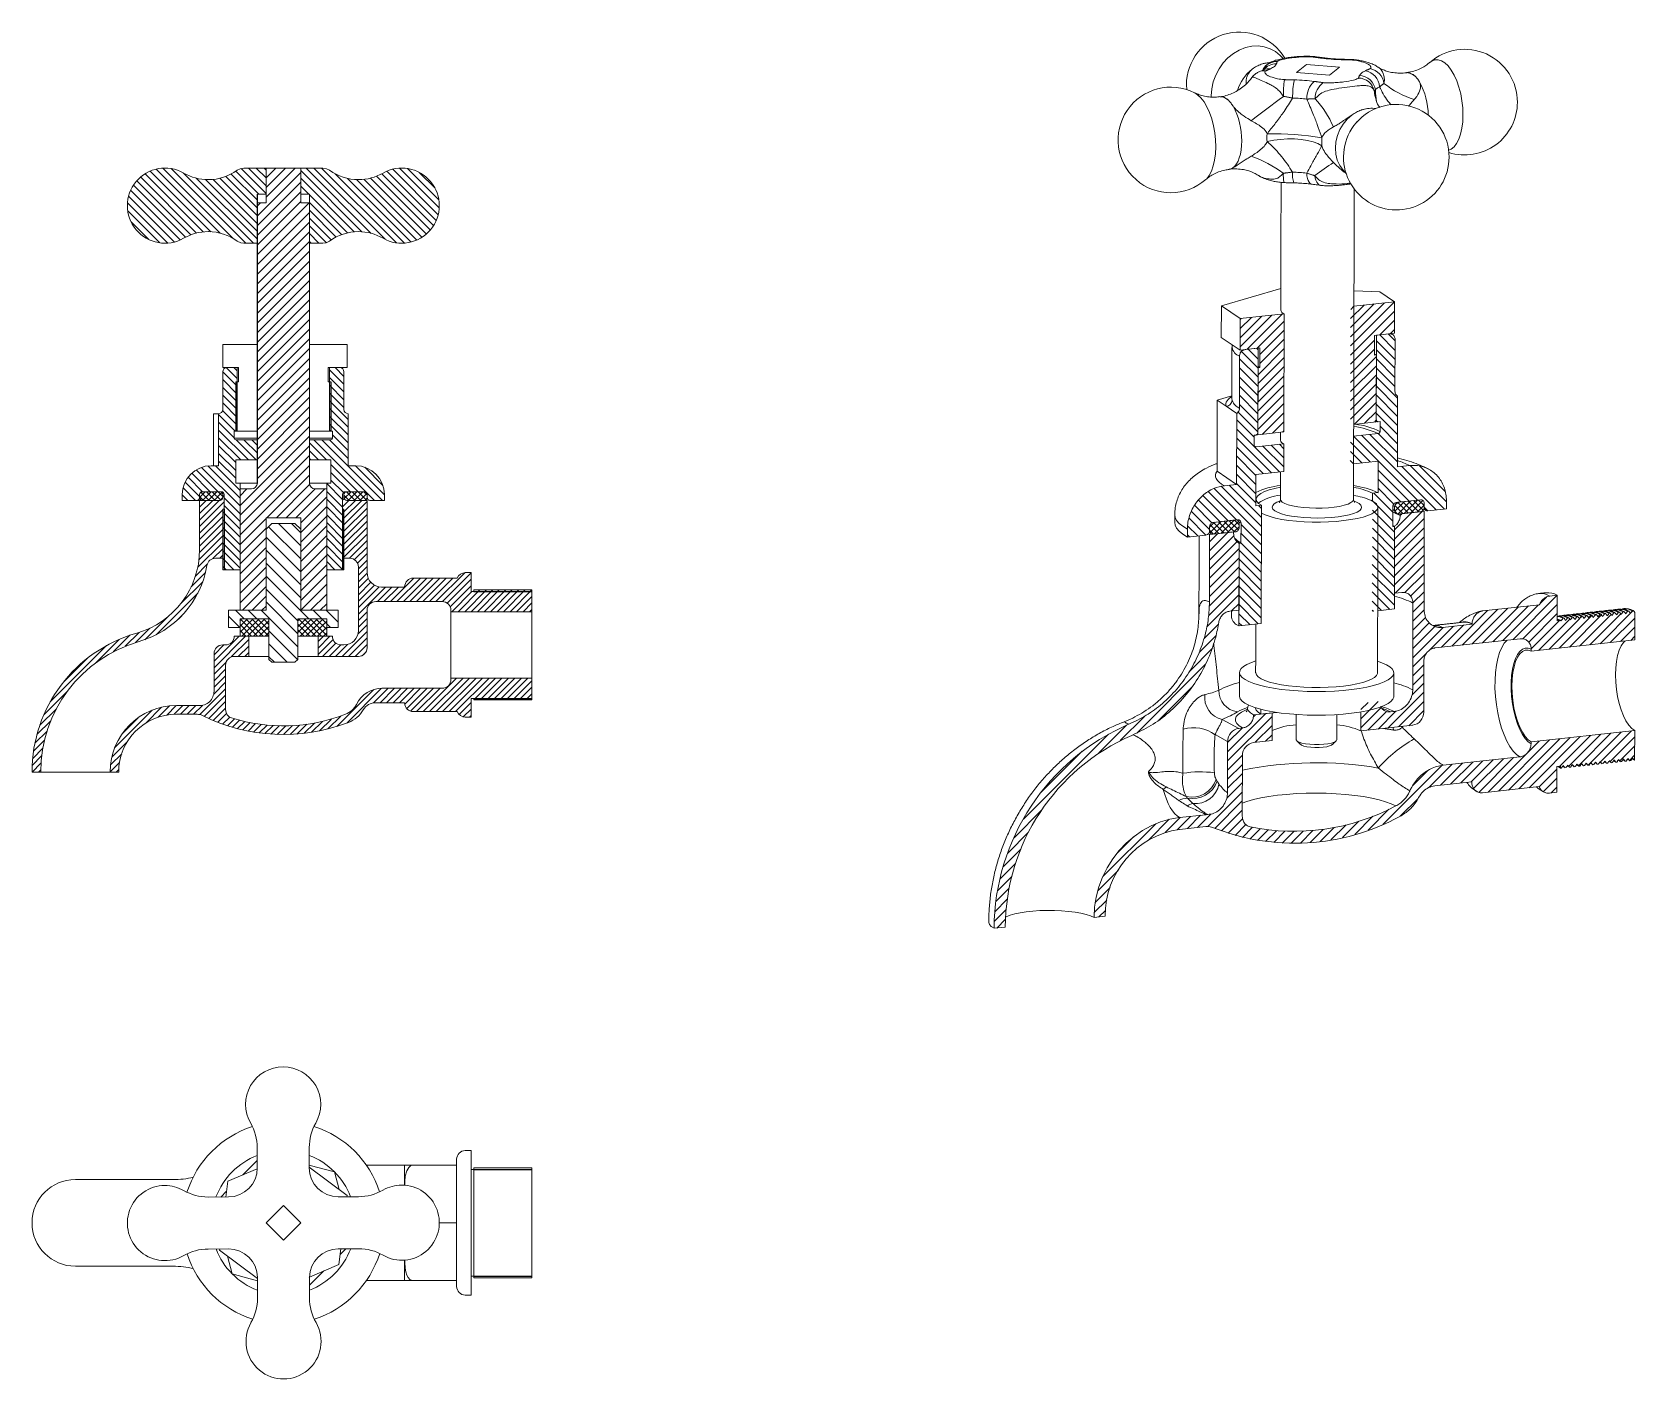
# Model space of a CAD drawing. Header units: millimetres. Extents: x 45 to 267, y 145 to 331.
import ezdxf

# ---------------------------------------------------------------- set-up
doc = ezdxf.new("R2010")
doc.units = ezdxf.units.MM
pattern_1 = [(45, (169.3545, 202.542), (-0.631424, 0.631424), [])]
pattern_2 = [(135, (169.3545, 202.542), (-0.631424, -0.631424), [])]

msp = doc.modelspace()

# ---------------------------------------------------------------- hatches: boundary and pattern name
h = msp.add_hatch()
h.set_pattern_fill('ANSI31', color=256, scale=0.24, angle=270, style=0)
h.set_pattern_definition([(315, (6.4789, -211.8354), (0.5388154, 0.5388154), [])])
h.paths.add_polyline_path([(66.23, 302.43, -0.131918), (69.64, 303.34, -0.158756), (73.64, 302.04), (74.13, 301.81), (74.58, 301.74), (76.43, 301.74), (76.43, 308.54), (77.64, 308.54), (77.64, 312.14), (74.58, 312.14), (74.05, 312.05), (73.64, 311.83, -0.158756), (69.64, 310.54, -0.131918), (66.23, 311.45, 1.729483)])
h = msp.add_hatch()
h.set_pattern_fill('ANSI31', color=256, scale=0.3, style=0)
h.set_pattern_definition([(45, (-143.6768, -103.14625), (-0.6735192, 0.6735192), [])])
h.paths.add_polyline_path([(86.03, 267.74), (84.43, 267.74, -0.414214), (83.63, 268.54), (83.63, 307.34), (82.43, 307.34), (82.43, 312.14), (77.64, 312.14), (77.64, 307.34), (76.43, 307.34), (76.43, 268.54, -0.414214), (75.63, 267.74), (74.03, 267.74), (74.03, 250.94), (77.63, 250.94), (77.63, 263.74), (82.43, 263.74), (82.43, 250.94), (86.03, 250.94)])
h = msp.add_hatch()
h.set_pattern_fill('ANSI31', color=256, scale=0.24, angle=270, style=0)
h.set_pattern_definition([(315, (-67.5711, -207.3995), (0.5388154, 0.5388154), [])])
h.paths.add_polyline_path([(93.84, 302.43, 0.131918), (90.43, 303.34, 0.158756), (86.42, 302.04), (85.94, 301.81), (85.48, 301.74), (83.63, 301.74), (83.63, 308.54), (82.43, 308.54), (82.43, 312.14), (85.48, 312.14), (86.01, 312.05), (86.42, 311.83, 0.158756), (90.43, 310.54, 0.131918), (93.84, 311.45, -1.729483)])
at = {"linetype": 'Continuous'}
h = msp.add_hatch(dxfattribs=at)
h.set_pattern_fill('ANSI31', scale=0.28125, style=0)
h.set_pattern_definition(pattern_1)
h.paths.add_polyline_path([(231.15, 286.25), (231.15, 288.98), (233.89, 289.27), (233.9, 293.64), (227.83, 292.98), (227.79, 276.62), (231.38, 277.01), (231.4, 286.28)], flags=0)
h = msp.add_hatch(dxfattribs=at)
h.set_pattern_fill('ANSI31', scale=0.28125, style=0)
h.set_pattern_definition(pattern_1)
h.paths.add_polyline_path([(231.15, 286.25), (231.15, 288.98), (233.89, 289.27), (233.9, 293.64), (227.83, 292.98), (227.79, 276.62), (231.38, 277.01), (231.4, 286.28)], flags=0)
h = msp.add_hatch(dxfattribs=at)
h.set_pattern_fill('ANSI31', scale=0.28125, style=0)
h.set_pattern_definition(pattern_1)
h.paths.add_polyline_path([(215, 284.49), (214.98, 275.22), (218.57, 275.61), (218.6, 291.97), (212.54, 291.31), (212.53, 286.95), (215.26, 287.25), (215.26, 284.52)], flags=0)
h = msp.add_hatch(dxfattribs=at)
h.set_pattern_fill('ANSI31', scale=0.28125, style=0)
h.set_pattern_definition(pattern_1)
h.paths.add_polyline_path([(215, 284.49), (214.98, 275.22), (218.57, 275.61), (218.6, 291.97), (212.54, 291.31), (212.53, 286.95), (215.26, 287.25), (215.26, 284.52)], flags=0)
h = msp.add_hatch(dxfattribs=at)
h.set_pattern_fill('ANSI31', scale=0.28125, angle=90, style=0)
h.set_pattern_definition(pattern_2)
edge = h.paths.add_edge_path(flags=0)
edge.add_line((235.98, 270.96), (234.29, 270.78))
edge.add_line((234.29, 270.78), (234.32, 280.6))
edge.add_spline(control_points=[(234.32, 280.6), (234.25, 280.63), (234.18, 280.69), (234.13, 280.75), (234.07, 280.82), (234.03, 280.9), (234, 280.98), (233.97, 281.07), (233.95, 281.16), (233.95, 281.25)], knot_values=[0, 0, 0, 0, 0.000424, 0.000424, 0.000424, 0.00091, 0.00091, 0.00091, 0.001394, 0.001394, 0.001394, 0.001394], weights=[1, 1, 1, 1, 1, 1, 1, 1, 1, 1], degree=3, periodic=0)
edge.add_line((233.95, 281.25), (233.97, 288.46))
edge.add_spline(control_points=[(233.97, 288.46), (233.97, 288.51), (233.96, 288.55), (233.96, 288.6), (233.95, 288.64), (233.94, 288.69), (233.93, 288.73), (233.91, 288.77), (233.9, 288.8), (233.88, 288.84), (233.86, 288.88), (233.84, 288.91), (233.81, 288.94), (233.79, 288.97), (233.76, 289), (233.74, 289.02), (233.71, 289.05), (233.68, 289.07), (233.65, 289.09), (233.59, 289.13), (233.52, 289.16), (233.45, 289.18), (233.41, 289.19), (233.38, 289.2), (233.34, 289.2), (233.29, 289.2), (233.25, 289.2), (233.2, 289.2)], knot_values=[0, 0, 0, 0, 0.000239, 0.000239, 0.000239, 0.000474, 0.000474, 0.000474, 0.000696, 0.000696, 0.000696, 0.000906, 0.000906, 0.000906, 0.001107, 0.001107, 0.001107, 0.001303, 0.001303, 0.001303, 0.001701, 0.001701, 0.001701, 0.001896, 0.001896, 0.001896, 0.002143, 0.002143, 0.002143, 0.002143], weights=[1, 1, 1, 1, 1, 1, 1, 1, 1, 1, 1, 1, 1, 1, 1, 1, 1, 1, 1, 1, 1, 1, 1, 1, 1, 1, 1, 1], degree=3, periodic=0)
edge.add_line((233.2, 289.2), (231.41, 289))
edge.add_line((231.41, 289), (231.38, 277.28))
edge.add_spline(control_points=[(231.38, 277.28), (231.38, 277.26), (231.38, 277.25), (231.39, 277.23), (231.39, 277.22), (231.39, 277.2), (231.4, 277.19), (231.4, 277.18), (231.41, 277.16), (231.41, 277.15), (231.42, 277.14), (231.43, 277.13), (231.43, 277.12), (231.44, 277.11), (231.45, 277.1), (231.46, 277.09), (231.47, 277.08), (231.48, 277.08), (231.49, 277.07), (231.51, 277.05), (231.53, 277.04), (231.56, 277.04), (231.57, 277.04), (231.58, 277.03), (231.59, 277.03), (231.61, 277.03), (231.62, 277.03), (231.64, 277.03)], knot_values=[0, 0, 0, 0, 0.00008, 0.00008, 0.00008, 0.000158, 0.000158, 0.000158, 0.000232, 0.000232, 0.000232, 0.000302, 0.000302, 0.000302, 0.000369, 0.000369, 0.000369, 0.000434, 0.000434, 0.000434, 0.000567, 0.000567, 0.000567, 0.000632, 0.000632, 0.000632, 0.000714, 0.000714, 0.000714, 0.000714], weights=[1, 1, 1, 1, 1, 1, 1, 1, 1, 1, 1, 1, 1, 1, 1, 1, 1, 1, 1, 1, 1, 1, 1, 1, 1, 1, 1, 1], degree=3, periodic=0)
edge.add_line((231.64, 277.03), (231.89, 277.06))
edge.add_line((231.89, 277.06), (231.89, 275.7))
edge.add_spline(control_points=[(231.89, 275.7), (231.89, 275.66), (231.88, 275.62), (231.87, 275.59), (231.87, 275.58), (231.86, 275.56), (231.85, 275.55), (231.84, 275.53), (231.83, 275.52), (231.82, 275.51), (231.81, 275.49), (231.8, 275.48), (231.79, 275.47), (231.77, 275.45), (231.75, 275.43), (231.72, 275.42), (231.71, 275.41), (231.69, 275.41), (231.68, 275.41), (231.66, 275.4), (231.65, 275.4), (231.63, 275.4)], knot_values=[0, 0, 0, 0, 0.000192, 0.000192, 0.000192, 0.000277, 0.000277, 0.000277, 0.000362, 0.000362, 0.000362, 0.000447, 0.000447, 0.000447, 0.000604, 0.000604, 0.000604, 0.000681, 0.000681, 0.000681, 0.000758, 0.000758, 0.000758, 0.000758], weights=[1, 1, 1, 1, 1, 1, 1, 1, 1, 1, 1, 1, 1, 1, 1, 1, 1, 1, 1, 1, 1, 1], degree=3, periodic=0)
edge.add_line((231.63, 275.4), (227.79, 274.98))
edge.add_line((227.79, 274.98), (227.78, 271.16))
edge.add_line((227.78, 271.16), (231.63, 271.58))
edge.add_line((231.63, 271.58), (231.62, 267.22))
edge.add_line((231.62, 267.22), (230.85, 267.13))
edge.add_line((230.85, 267.13), (230.81, 250.77))
edge.add_line((230.81, 250.77), (233.89, 251.11))
edge.add_line((233.89, 251.11), (233.91, 262.56))
edge.add_line((233.91, 262.56), (233.66, 262.54))
edge.add_line((233.66, 262.54), (233.66, 265.26))
edge.add_spline(control_points=[(233.66, 265.26), (233.66, 265.29), (233.67, 265.33), (233.67, 265.37), (233.68, 265.4), (233.69, 265.44), (233.7, 265.47), (233.71, 265.5), (233.73, 265.53), (233.74, 265.56), (233.76, 265.59), (233.78, 265.61), (233.8, 265.64), (233.82, 265.66), (233.84, 265.69), (233.86, 265.71), (233.9, 265.75), (233.95, 265.78), (234.01, 265.81), (234.03, 265.82), (234.06, 265.83), (234.09, 265.84), (234.12, 265.85), (234.15, 265.86), (234.18, 265.86)], knot_values=[0, 0, 0, 0, 0.000196, 0.000196, 0.000196, 0.000385, 0.000385, 0.000385, 0.000557, 0.000557, 0.000557, 0.000729, 0.000729, 0.000729, 0.000901, 0.000901, 0.000901, 0.001219, 0.001219, 0.001219, 0.001375, 0.001375, 0.001375, 0.001531, 0.001531, 0.001531, 0.001531], weights=[1, 1, 1, 1, 1, 1, 1, 1, 1, 1, 1, 1, 1, 1, 1, 1, 1, 1, 1, 1, 1, 1, 1, 1, 1], degree=3, periodic=0)
edge.add_line((234.18, 265.86), (237.51, 266.22))
edge.add_spline(control_points=[(237.51, 266.22), (237.54, 266.22), (237.57, 266.22), (237.6, 266.22), (237.62, 266.22), (237.65, 266.22), (237.67, 266.21), (237.72, 266.2), (237.77, 266.18), (237.81, 266.15), (237.83, 266.14), (237.85, 266.12), (237.87, 266.1), (237.88, 266.09), (237.9, 266.07), (237.92, 266.05), (237.93, 266.03), (237.95, 266.01), (237.96, 265.98), (237.97, 265.96), (237.98, 265.93), (237.99, 265.91), (238, 265.88), (238.01, 265.85), (238.01, 265.82), (238.02, 265.79), (238.02, 265.76), (238.02, 265.73)], knot_values=[0, 0, 0, 0, 0.000165, 0.000165, 0.000165, 0.000295, 0.000295, 0.000295, 0.000559, 0.000559, 0.000559, 0.00069, 0.00069, 0.00069, 0.000824, 0.000824, 0.000824, 0.000964, 0.000964, 0.000964, 0.001111, 0.001111, 0.001111, 0.001268, 0.001268, 0.001268, 0.001427, 0.001427, 0.001427, 0.001427], weights=[1, 1, 1, 1, 1, 1, 1, 1, 1, 1, 1, 1, 1, 1, 1, 1, 1, 1, 1, 1, 1, 1, 1, 1, 1, 1, 1, 1], degree=3, periodic=0)
edge.add_line((238.02, 265.73), (238.02, 265.19))
edge.add_spline(control_points=[(238.02, 265.19), (238.02, 265.16), (238.02, 265.13), (238.02, 265.1), (238.03, 265.07), (238.04, 265.04), (238.05, 265.01), (238.05, 264.98), (238.07, 264.96), (238.08, 264.93), (238.09, 264.91), (238.1, 264.89), (238.12, 264.87), (238.14, 264.85), (238.15, 264.83), (238.17, 264.81), (238.19, 264.8), (238.21, 264.78), (238.23, 264.77), (238.27, 264.74), (238.32, 264.72), (238.36, 264.71), (238.39, 264.7), (238.41, 264.7), (238.44, 264.69), (238.47, 264.69), (238.5, 264.69), (238.53, 264.7)], knot_values=[0, 0, 0, 0, 0.000159, 0.000159, 0.000159, 0.000316, 0.000316, 0.000316, 0.000464, 0.000464, 0.000464, 0.000604, 0.000604, 0.000604, 0.000738, 0.000738, 0.000738, 0.000869, 0.000869, 0.000869, 0.001134, 0.001134, 0.001134, 0.001264, 0.001264, 0.001264, 0.001429, 0.001429, 0.001429, 0.001429], weights=[1, 1, 1, 1, 1, 1, 1, 1, 1, 1, 1, 1, 1, 1, 1, 1, 1, 1, 1, 1, 1, 1, 1, 1, 1, 1, 1, 1], degree=3, periodic=0)
edge.add_line((238.53, 264.7), (241.09, 264.97))
edge.add_line((241.09, 264.97), (241.09, 266.07))
edge.add_spline(control_points=[(241.09, 266.07), (241.09, 266.36), (241.07, 266.66), (241.03, 266.96), (240.98, 267.25), (240.91, 267.54), (240.82, 267.82), (240.73, 268.08), (240.62, 268.34), (240.49, 268.58), (240.37, 268.81), (240.22, 269.03), (240.06, 269.24), (239.91, 269.44), (239.74, 269.63), (239.56, 269.8), (239.38, 269.97), (239.18, 270.12), (238.98, 270.26), (238.57, 270.53), (238.1, 270.73), (237.63, 270.85), (237.39, 270.91), (237.15, 270.95), (236.91, 270.97), (236.6, 271), (236.29, 271), (235.98, 270.96)], knot_values=[0, 0, 0, 0, 0.001592, 0.001592, 0.001592, 0.003163, 0.003163, 0.003163, 0.004639, 0.004639, 0.004639, 0.006039, 0.006039, 0.006039, 0.007382, 0.007382, 0.007382, 0.00869, 0.00869, 0.00869, 0.011339, 0.011339, 0.011339, 0.01264, 0.01264, 0.01264, 0.014288, 0.014288, 0.014288, 0.014288], weights=[1, 1, 1, 1, 1, 1, 1, 1, 1, 1, 1, 1, 1, 1, 1, 1, 1, 1, 1, 1, 1, 1, 1, 1, 1, 1, 1, 1], degree=3, periodic=0)
h = msp.add_hatch(dxfattribs=at)
h.set_pattern_fill('ANSI31', scale=0.28125, angle=90, style=0)
h.set_pattern_definition(pattern_2)
edge = h.paths.add_edge_path(flags=0)
edge.add_line((235.98, 270.96), (234.29, 270.78))
edge.add_line((234.29, 270.78), (234.32, 280.6))
edge.add_spline(control_points=[(234.32, 280.6), (234.25, 280.63), (234.18, 280.69), (234.13, 280.75), (234.07, 280.82), (234.03, 280.9), (234, 280.98), (233.97, 281.07), (233.95, 281.16), (233.95, 281.25)], knot_values=[0, 0, 0, 0, 0.000424, 0.000424, 0.000424, 0.00091, 0.00091, 0.00091, 0.001394, 0.001394, 0.001394, 0.001394], weights=[1, 1, 1, 1, 1, 1, 1, 1, 1, 1], degree=3, periodic=0)
edge.add_line((233.95, 281.25), (233.97, 288.46))
edge.add_spline(control_points=[(233.97, 288.46), (233.97, 288.51), (233.96, 288.55), (233.96, 288.6), (233.95, 288.64), (233.94, 288.69), (233.93, 288.73), (233.91, 288.77), (233.9, 288.8), (233.88, 288.84), (233.86, 288.88), (233.84, 288.91), (233.81, 288.94), (233.79, 288.97), (233.76, 289), (233.74, 289.02), (233.71, 289.05), (233.68, 289.07), (233.65, 289.09), (233.59, 289.13), (233.52, 289.16), (233.45, 289.18), (233.41, 289.19), (233.38, 289.2), (233.34, 289.2), (233.29, 289.2), (233.25, 289.2), (233.2, 289.2)], knot_values=[0, 0, 0, 0, 0.000239, 0.000239, 0.000239, 0.000474, 0.000474, 0.000474, 0.000696, 0.000696, 0.000696, 0.000906, 0.000906, 0.000906, 0.001107, 0.001107, 0.001107, 0.001303, 0.001303, 0.001303, 0.001701, 0.001701, 0.001701, 0.001896, 0.001896, 0.001896, 0.002143, 0.002143, 0.002143, 0.002143], weights=[1, 1, 1, 1, 1, 1, 1, 1, 1, 1, 1, 1, 1, 1, 1, 1, 1, 1, 1, 1, 1, 1, 1, 1, 1, 1, 1, 1], degree=3, periodic=0)
edge.add_line((233.2, 289.2), (231.41, 289))
edge.add_line((231.41, 289), (231.38, 277.28))
edge.add_spline(control_points=[(231.38, 277.28), (231.38, 277.26), (231.38, 277.25), (231.39, 277.23), (231.39, 277.22), (231.39, 277.2), (231.4, 277.19), (231.4, 277.18), (231.41, 277.16), (231.41, 277.15), (231.42, 277.14), (231.43, 277.13), (231.43, 277.12), (231.44, 277.11), (231.45, 277.1), (231.46, 277.09), (231.47, 277.08), (231.48, 277.08), (231.49, 277.07), (231.51, 277.05), (231.53, 277.04), (231.56, 277.04), (231.57, 277.04), (231.58, 277.03), (231.59, 277.03), (231.61, 277.03), (231.62, 277.03), (231.64, 277.03)], knot_values=[0, 0, 0, 0, 0.00008, 0.00008, 0.00008, 0.000158, 0.000158, 0.000158, 0.000232, 0.000232, 0.000232, 0.000302, 0.000302, 0.000302, 0.000369, 0.000369, 0.000369, 0.000434, 0.000434, 0.000434, 0.000567, 0.000567, 0.000567, 0.000632, 0.000632, 0.000632, 0.000714, 0.000714, 0.000714, 0.000714], weights=[1, 1, 1, 1, 1, 1, 1, 1, 1, 1, 1, 1, 1, 1, 1, 1, 1, 1, 1, 1, 1, 1, 1, 1, 1, 1, 1, 1], degree=3, periodic=0)
edge.add_line((231.64, 277.03), (231.89, 277.06))
edge.add_line((231.89, 277.06), (231.89, 275.7))
edge.add_spline(control_points=[(231.89, 275.7), (231.89, 275.66), (231.88, 275.62), (231.87, 275.59), (231.87, 275.58), (231.86, 275.56), (231.85, 275.55), (231.84, 275.53), (231.83, 275.52), (231.82, 275.51), (231.81, 275.49), (231.8, 275.48), (231.79, 275.47), (231.77, 275.45), (231.75, 275.43), (231.72, 275.42), (231.71, 275.41), (231.69, 275.41), (231.68, 275.41), (231.66, 275.4), (231.65, 275.4), (231.63, 275.4)], knot_values=[0, 0, 0, 0, 0.000192, 0.000192, 0.000192, 0.000277, 0.000277, 0.000277, 0.000362, 0.000362, 0.000362, 0.000447, 0.000447, 0.000447, 0.000604, 0.000604, 0.000604, 0.000681, 0.000681, 0.000681, 0.000758, 0.000758, 0.000758, 0.000758], weights=[1, 1, 1, 1, 1, 1, 1, 1, 1, 1, 1, 1, 1, 1, 1, 1, 1, 1, 1, 1, 1, 1], degree=3, periodic=0)
edge.add_line((231.63, 275.4), (227.79, 274.98))
edge.add_line((227.79, 274.98), (227.78, 271.16))
edge.add_line((227.78, 271.16), (231.63, 271.58))
edge.add_line((231.63, 271.58), (231.62, 267.22))
edge.add_line((231.62, 267.22), (230.85, 267.13))
edge.add_line((230.85, 267.13), (230.81, 250.77))
edge.add_line((230.81, 250.77), (233.89, 251.11))
edge.add_line((233.89, 251.11), (233.91, 262.56))
edge.add_line((233.91, 262.56), (233.66, 262.54))
edge.add_line((233.66, 262.54), (233.66, 265.26))
edge.add_spline(control_points=[(233.66, 265.26), (233.66, 265.29), (233.67, 265.33), (233.67, 265.37), (233.68, 265.4), (233.69, 265.44), (233.7, 265.47), (233.71, 265.5), (233.73, 265.53), (233.74, 265.56), (233.76, 265.59), (233.78, 265.61), (233.8, 265.64), (233.82, 265.66), (233.84, 265.69), (233.86, 265.71), (233.9, 265.75), (233.95, 265.78), (234.01, 265.81), (234.03, 265.82), (234.06, 265.83), (234.09, 265.84), (234.12, 265.85), (234.15, 265.86), (234.18, 265.86)], knot_values=[0, 0, 0, 0, 0.000196, 0.000196, 0.000196, 0.000385, 0.000385, 0.000385, 0.000557, 0.000557, 0.000557, 0.000729, 0.000729, 0.000729, 0.000901, 0.000901, 0.000901, 0.001219, 0.001219, 0.001219, 0.001375, 0.001375, 0.001375, 0.001531, 0.001531, 0.001531, 0.001531], weights=[1, 1, 1, 1, 1, 1, 1, 1, 1, 1, 1, 1, 1, 1, 1, 1, 1, 1, 1, 1, 1, 1, 1, 1, 1], degree=3, periodic=0)
edge.add_line((234.18, 265.86), (237.51, 266.22))
edge.add_spline(control_points=[(237.51, 266.22), (237.54, 266.22), (237.57, 266.22), (237.6, 266.22), (237.62, 266.22), (237.65, 266.22), (237.67, 266.21), (237.72, 266.2), (237.77, 266.18), (237.81, 266.15), (237.83, 266.14), (237.85, 266.12), (237.87, 266.1), (237.88, 266.09), (237.9, 266.07), (237.92, 266.05), (237.93, 266.03), (237.95, 266.01), (237.96, 265.98), (237.97, 265.96), (237.98, 265.93), (237.99, 265.91), (238, 265.88), (238.01, 265.85), (238.01, 265.82), (238.02, 265.79), (238.02, 265.76), (238.02, 265.73)], knot_values=[0, 0, 0, 0, 0.000165, 0.000165, 0.000165, 0.000295, 0.000295, 0.000295, 0.000559, 0.000559, 0.000559, 0.00069, 0.00069, 0.00069, 0.000824, 0.000824, 0.000824, 0.000964, 0.000964, 0.000964, 0.001111, 0.001111, 0.001111, 0.001268, 0.001268, 0.001268, 0.001427, 0.001427, 0.001427, 0.001427], weights=[1, 1, 1, 1, 1, 1, 1, 1, 1, 1, 1, 1, 1, 1, 1, 1, 1, 1, 1, 1, 1, 1, 1, 1, 1, 1, 1, 1], degree=3, periodic=0)
edge.add_line((238.02, 265.73), (238.02, 265.19))
edge.add_spline(control_points=[(238.02, 265.19), (238.02, 265.16), (238.02, 265.13), (238.02, 265.1), (238.03, 265.07), (238.04, 265.04), (238.05, 265.01), (238.05, 264.98), (238.07, 264.96), (238.08, 264.93), (238.09, 264.91), (238.1, 264.89), (238.12, 264.87), (238.14, 264.85), (238.15, 264.83), (238.17, 264.81), (238.19, 264.8), (238.21, 264.78), (238.23, 264.77), (238.27, 264.74), (238.32, 264.72), (238.36, 264.71), (238.39, 264.7), (238.41, 264.7), (238.44, 264.69), (238.47, 264.69), (238.5, 264.69), (238.53, 264.7)], knot_values=[0, 0, 0, 0, 0.000159, 0.000159, 0.000159, 0.000316, 0.000316, 0.000316, 0.000464, 0.000464, 0.000464, 0.000604, 0.000604, 0.000604, 0.000738, 0.000738, 0.000738, 0.000869, 0.000869, 0.000869, 0.001134, 0.001134, 0.001134, 0.001264, 0.001264, 0.001264, 0.001429, 0.001429, 0.001429, 0.001429], weights=[1, 1, 1, 1, 1, 1, 1, 1, 1, 1, 1, 1, 1, 1, 1, 1, 1, 1, 1, 1, 1, 1, 1, 1, 1, 1, 1, 1], degree=3, periodic=0)
edge.add_line((238.53, 264.7), (241.09, 264.97))
edge.add_line((241.09, 264.97), (241.09, 266.07))
edge.add_spline(control_points=[(241.09, 266.07), (241.09, 266.36), (241.07, 266.66), (241.03, 266.96), (240.98, 267.25), (240.91, 267.54), (240.82, 267.82), (240.73, 268.08), (240.62, 268.34), (240.49, 268.58), (240.37, 268.81), (240.22, 269.03), (240.06, 269.24), (239.91, 269.44), (239.74, 269.63), (239.56, 269.8), (239.38, 269.97), (239.18, 270.12), (238.98, 270.26), (238.57, 270.53), (238.1, 270.73), (237.63, 270.85), (237.39, 270.91), (237.15, 270.95), (236.91, 270.97), (236.6, 271), (236.29, 271), (235.98, 270.96)], knot_values=[0, 0, 0, 0, 0.001592, 0.001592, 0.001592, 0.003163, 0.003163, 0.003163, 0.004639, 0.004639, 0.004639, 0.006039, 0.006039, 0.006039, 0.007382, 0.007382, 0.007382, 0.00869, 0.00869, 0.00869, 0.011339, 0.011339, 0.011339, 0.01264, 0.01264, 0.01264, 0.014288, 0.014288, 0.014288, 0.014288], weights=[1, 1, 1, 1, 1, 1, 1, 1, 1, 1, 1, 1, 1, 1, 1, 1, 1, 1, 1, 1, 1, 1, 1, 1, 1, 1, 1, 1], degree=3, periodic=0)
h = msp.add_hatch(dxfattribs=at)
h.set_pattern_fill('ANSI31', scale=0.28125, angle=90, style=0)
h.set_pattern_definition(pattern_2)
edge = h.paths.add_edge_path(flags=0)
edge.add_spline(control_points=[(212.43, 278.91), (212.43, 278.81), (212.41, 278.71), (212.37, 278.61), (212.34, 278.51), (212.29, 278.41), (212.22, 278.33), (212.17, 278.27), (212.12, 278.22), (212.06, 278.18)], knot_values=[0, 0, 0, 0, 0.000546, 0.000546, 0.000546, 0.001114, 0.001114, 0.001114, 0.001503, 0.001503, 0.001503, 0.001503], weights=[1, 1, 1, 1, 1, 1, 1, 1, 1, 1], degree=3, periodic=0)
edge.add_line((212.06, 278.18), (212.04, 268.36))
edge.add_line((212.04, 268.36), (210.36, 268.18))
edge.add_spline(control_points=[(210.36, 268.18), (210.06, 268.14), (209.77, 268.09), (209.49, 268), (209.21, 267.92), (208.94, 267.82), (208.67, 267.69), (208.14, 267.44), (207.64, 267.09), (207.21, 266.69), (206.97, 266.47), (206.75, 266.23), (206.56, 265.97), (206.36, 265.72), (206.18, 265.45), (206.02, 265.17), (205.86, 264.88), (205.72, 264.59), (205.61, 264.29), (205.49, 263.95), (205.39, 263.61), (205.32, 263.26), (205.26, 262.9), (205.22, 262.53), (205.22, 262.16)], knot_values=[0, 0, 0, 0, 0.001563, 0.001563, 0.001563, 0.003126, 0.003126, 0.003126, 0.006305, 0.006305, 0.006305, 0.008028, 0.008028, 0.008028, 0.00975, 0.00975, 0.00975, 0.011473, 0.011473, 0.011473, 0.013371, 0.013371, 0.013371, 0.01533, 0.01533, 0.01533, 0.01533], weights=[1, 1, 1, 1, 1, 1, 1, 1, 1, 1, 1, 1, 1, 1, 1, 1, 1, 1, 1, 1, 1, 1, 1, 1, 1], degree=3, periodic=0)
edge.add_line((205.22, 262.16), (205.22, 261.07))
edge.add_line((205.22, 261.07), (207.78, 261.35))
edge.add_spline(control_points=[(207.78, 261.35), (207.81, 261.36), (207.84, 261.36), (207.87, 261.37), (207.89, 261.38), (207.92, 261.39), (207.95, 261.4), (208, 261.43), (208.05, 261.46), (208.09, 261.5), (208.12, 261.52), (208.14, 261.55), (208.16, 261.57), (208.18, 261.6), (208.2, 261.63), (208.21, 261.65), (208.23, 261.68), (208.24, 261.71), (208.25, 261.74), (208.28, 261.81), (208.29, 261.88), (208.29, 261.95)], knot_values=[0, 0, 0, 0, 0.000156, 0.000156, 0.000156, 0.000313, 0.000313, 0.000313, 0.00063, 0.00063, 0.00063, 0.000803, 0.000803, 0.000803, 0.000975, 0.000975, 0.000975, 0.001147, 0.001147, 0.001147, 0.001536, 0.001536, 0.001536, 0.001536], weights=[1, 1, 1, 1, 1, 1, 1, 1, 1, 1, 1, 1, 1, 1, 1, 1, 1, 1, 1, 1, 1, 1], degree=3, periodic=0)
edge.add_line((208.29, 261.95), (208.29, 262.5))
edge.add_spline(control_points=[(208.29, 262.5), (208.29, 262.54), (208.3, 262.57), (208.3, 262.61), (208.31, 262.64), (208.32, 262.68), (208.33, 262.71), (208.34, 262.74), (208.36, 262.77), (208.37, 262.8), (208.39, 262.83), (208.41, 262.85), (208.43, 262.88), (208.45, 262.91), (208.47, 262.93), (208.49, 262.95), (208.54, 262.99), (208.59, 263.03), (208.64, 263.05), (208.67, 263.06), (208.69, 263.07), (208.72, 263.08), (208.75, 263.09), (208.78, 263.1), (208.81, 263.1)], knot_values=[0, 0, 0, 0, 0.000196, 0.000196, 0.000196, 0.000385, 0.000385, 0.000385, 0.000557, 0.000557, 0.000557, 0.000729, 0.000729, 0.000729, 0.000901, 0.000901, 0.000901, 0.001219, 0.001219, 0.001219, 0.001375, 0.001375, 0.001375, 0.001531, 0.001531, 0.001531, 0.001531], weights=[1, 1, 1, 1, 1, 1, 1, 1, 1, 1, 1, 1, 1, 1, 1, 1, 1, 1, 1, 1, 1, 1, 1, 1, 1], degree=3, periodic=0)
edge.add_line((208.81, 263.1), (212.14, 263.46))
edge.add_spline(control_points=[(212.14, 263.46), (212.17, 263.47), (212.2, 263.47), (212.23, 263.46), (212.26, 263.46), (212.28, 263.46), (212.3, 263.45), (212.35, 263.44), (212.4, 263.42), (212.44, 263.39), (212.46, 263.38), (212.48, 263.36), (212.5, 263.35), (212.51, 263.33), (212.53, 263.31), (212.55, 263.29), (212.56, 263.27), (212.58, 263.25), (212.59, 263.22), (212.6, 263.2), (212.61, 263.17), (212.62, 263.15), (212.63, 263.12), (212.64, 263.09), (212.64, 263.06), (212.65, 263.03), (212.65, 263), (212.65, 262.97)], knot_values=[0, 0, 0, 0, 0.000165, 0.000165, 0.000165, 0.000295, 0.000295, 0.000295, 0.000559, 0.000559, 0.000559, 0.00069, 0.00069, 0.00069, 0.000824, 0.000824, 0.000824, 0.000964, 0.000964, 0.000964, 0.001111, 0.001111, 0.001111, 0.001268, 0.001268, 0.001268, 0.001427, 0.001427, 0.001427, 0.001427], weights=[1, 1, 1, 1, 1, 1, 1, 1, 1, 1, 1, 1, 1, 1, 1, 1, 1, 1, 1, 1, 1, 1, 1, 1, 1, 1, 1, 1], degree=3, periodic=0)
edge.add_line((212.65, 262.97), (212.64, 260.25))
edge.add_line((212.64, 260.25), (212.39, 260.22))
edge.add_line((212.39, 260.22), (212.36, 248.76))
edge.add_line((212.36, 248.76), (215.44, 249.1))
edge.add_line((215.44, 249.1), (215.47, 265.46))
edge.add_line((215.47, 265.46), (214.7, 265.38))
edge.add_line((214.7, 265.38), (214.71, 269.74))
edge.add_line((214.71, 269.74), (218.56, 270.16))
edge.add_line((218.56, 270.16), (218.57, 273.98))
edge.add_line((218.57, 273.98), (214.72, 273.56))
edge.add_spline(control_points=[(214.72, 273.56), (214.71, 273.56), (214.69, 273.56), (214.68, 273.56), (214.66, 273.56), (214.65, 273.56), (214.64, 273.56), (214.62, 273.57), (214.59, 273.58), (214.57, 273.59), (214.56, 273.6), (214.55, 273.61), (214.54, 273.62), (214.53, 273.62), (214.53, 273.63), (214.52, 273.64), (214.51, 273.65), (214.5, 273.67), (214.5, 273.68), (214.49, 273.69), (214.48, 273.7), (214.48, 273.72), (214.48, 273.73), (214.47, 273.74), (214.47, 273.76), (214.47, 273.77), (214.47, 273.79), (214.47, 273.8)], knot_values=[0, 0, 0, 0, 0.000082, 0.000082, 0.000082, 0.000147, 0.000147, 0.000147, 0.00028, 0.00028, 0.00028, 0.000345, 0.000345, 0.000345, 0.000412, 0.000412, 0.000412, 0.000482, 0.000482, 0.000482, 0.000555, 0.000555, 0.000555, 0.000634, 0.000634, 0.000634, 0.000713, 0.000713, 0.000713, 0.000713], weights=[1, 1, 1, 1, 1, 1, 1, 1, 1, 1, 1, 1, 1, 1, 1, 1, 1, 1, 1, 1, 1, 1, 1, 1, 1, 1, 1, 1], degree=3, periodic=0)
edge.add_line((214.47, 273.8), (214.47, 275.17))
edge.add_line((214.47, 275.17), (214.73, 275.19))
edge.add_spline(control_points=[(214.73, 275.19), (214.74, 275.2), (214.75, 275.2), (214.77, 275.2), (214.78, 275.21), (214.8, 275.21), (214.81, 275.22), (214.84, 275.23), (214.86, 275.25), (214.88, 275.27), (214.89, 275.28), (214.91, 275.29), (214.92, 275.3), (214.93, 275.32), (214.93, 275.33), (214.94, 275.34), (214.95, 275.36), (214.96, 275.37), (214.96, 275.39), (214.98, 275.42), (214.98, 275.46), (214.98, 275.49)], knot_values=[0, 0, 0, 0, 0.000078, 0.000078, 0.000078, 0.000156, 0.000156, 0.000156, 0.000315, 0.000315, 0.000315, 0.000401, 0.000401, 0.000401, 0.000488, 0.000488, 0.000488, 0.000574, 0.000574, 0.000574, 0.000768, 0.000768, 0.000768, 0.000768], weights=[1, 1, 1, 1, 1, 1, 1, 1, 1, 1, 1, 1, 1, 1, 1, 1, 1, 1, 1, 1, 1, 1], degree=3, periodic=0)
edge.add_line((214.98, 275.49), (215.01, 287.22))
edge.add_line((215.01, 287.22), (213.21, 287.03))
edge.add_spline(control_points=[(213.21, 287.03), (213.17, 287.02), (213.13, 287.01), (213.08, 287), (213.04, 286.99), (213, 286.97), (212.96, 286.95), (212.88, 286.91), (212.81, 286.86), (212.74, 286.8), (212.71, 286.77), (212.67, 286.73), (212.64, 286.7), (212.61, 286.66), (212.59, 286.62), (212.56, 286.57), (212.54, 286.53), (212.52, 286.49), (212.5, 286.44), (212.48, 286.39), (212.47, 286.34), (212.46, 286.29), (212.45, 286.23), (212.44, 286.18), (212.44, 286.12)], knot_values=[0, 0, 0, 0, 0.000235, 0.000235, 0.000235, 0.000469, 0.000469, 0.000469, 0.000946, 0.000946, 0.000946, 0.001204, 0.001204, 0.001204, 0.001463, 0.001463, 0.001463, 0.001721, 0.001721, 0.001721, 0.002006, 0.002006, 0.002006, 0.0023, 0.0023, 0.0023, 0.0023], weights=[1, 1, 1, 1, 1, 1, 1, 1, 1, 1, 1, 1, 1, 1, 1, 1, 1, 1, 1, 1, 1, 1, 1, 1, 1], degree=3, periodic=0)
edge.add_line((212.44, 286.12), (212.43, 278.91))
h = msp.add_hatch(dxfattribs=at)
h.set_pattern_fill('ANSI31', scale=0.28125, angle=90, style=0)
h.set_pattern_definition(pattern_2)
edge = h.paths.add_edge_path(flags=0)
edge.add_spline(control_points=[(212.43, 278.91), (212.43, 278.81), (212.41, 278.71), (212.37, 278.61), (212.34, 278.51), (212.29, 278.41), (212.22, 278.33), (212.17, 278.27), (212.12, 278.22), (212.06, 278.18)], knot_values=[0, 0, 0, 0, 0.000546, 0.000546, 0.000546, 0.001114, 0.001114, 0.001114, 0.001503, 0.001503, 0.001503, 0.001503], weights=[1, 1, 1, 1, 1, 1, 1, 1, 1, 1], degree=3, periodic=0)
edge.add_line((212.06, 278.18), (212.04, 268.36))
edge.add_line((212.04, 268.36), (210.36, 268.18))
edge.add_spline(control_points=[(210.36, 268.18), (210.06, 268.14), (209.77, 268.09), (209.49, 268), (209.21, 267.92), (208.94, 267.82), (208.67, 267.69), (208.14, 267.44), (207.64, 267.09), (207.21, 266.69), (206.97, 266.47), (206.75, 266.23), (206.56, 265.97), (206.36, 265.72), (206.18, 265.45), (206.02, 265.17), (205.86, 264.88), (205.72, 264.59), (205.61, 264.29), (205.49, 263.95), (205.39, 263.61), (205.32, 263.26), (205.26, 262.9), (205.22, 262.53), (205.22, 262.16)], knot_values=[0, 0, 0, 0, 0.001563, 0.001563, 0.001563, 0.003126, 0.003126, 0.003126, 0.006305, 0.006305, 0.006305, 0.008028, 0.008028, 0.008028, 0.00975, 0.00975, 0.00975, 0.011473, 0.011473, 0.011473, 0.013371, 0.013371, 0.013371, 0.01533, 0.01533, 0.01533, 0.01533], weights=[1, 1, 1, 1, 1, 1, 1, 1, 1, 1, 1, 1, 1, 1, 1, 1, 1, 1, 1, 1, 1, 1, 1, 1, 1], degree=3, periodic=0)
edge.add_line((205.22, 262.16), (205.22, 261.07))
edge.add_line((205.22, 261.07), (207.78, 261.35))
edge.add_spline(control_points=[(207.78, 261.35), (207.81, 261.36), (207.84, 261.36), (207.87, 261.37), (207.89, 261.38), (207.92, 261.39), (207.95, 261.4), (208, 261.43), (208.05, 261.46), (208.09, 261.5), (208.12, 261.52), (208.14, 261.55), (208.16, 261.57), (208.18, 261.6), (208.2, 261.63), (208.21, 261.65), (208.23, 261.68), (208.24, 261.71), (208.25, 261.74), (208.28, 261.81), (208.29, 261.88), (208.29, 261.95)], knot_values=[0, 0, 0, 0, 0.000156, 0.000156, 0.000156, 0.000313, 0.000313, 0.000313, 0.00063, 0.00063, 0.00063, 0.000803, 0.000803, 0.000803, 0.000975, 0.000975, 0.000975, 0.001147, 0.001147, 0.001147, 0.001536, 0.001536, 0.001536, 0.001536], weights=[1, 1, 1, 1, 1, 1, 1, 1, 1, 1, 1, 1, 1, 1, 1, 1, 1, 1, 1, 1, 1, 1], degree=3, periodic=0)
edge.add_line((208.29, 261.95), (208.29, 262.5))
edge.add_spline(control_points=[(208.29, 262.5), (208.29, 262.54), (208.3, 262.57), (208.3, 262.61), (208.31, 262.64), (208.32, 262.68), (208.33, 262.71), (208.34, 262.74), (208.36, 262.77), (208.37, 262.8), (208.39, 262.83), (208.41, 262.85), (208.43, 262.88), (208.45, 262.91), (208.47, 262.93), (208.49, 262.95), (208.54, 262.99), (208.59, 263.03), (208.64, 263.05), (208.67, 263.06), (208.69, 263.07), (208.72, 263.08), (208.75, 263.09), (208.78, 263.1), (208.81, 263.1)], knot_values=[0, 0, 0, 0, 0.000196, 0.000196, 0.000196, 0.000385, 0.000385, 0.000385, 0.000557, 0.000557, 0.000557, 0.000729, 0.000729, 0.000729, 0.000901, 0.000901, 0.000901, 0.001219, 0.001219, 0.001219, 0.001375, 0.001375, 0.001375, 0.001531, 0.001531, 0.001531, 0.001531], weights=[1, 1, 1, 1, 1, 1, 1, 1, 1, 1, 1, 1, 1, 1, 1, 1, 1, 1, 1, 1, 1, 1, 1, 1, 1], degree=3, periodic=0)
edge.add_line((208.81, 263.1), (212.14, 263.46))
edge.add_spline(control_points=[(212.14, 263.46), (212.17, 263.47), (212.2, 263.47), (212.23, 263.46), (212.26, 263.46), (212.28, 263.46), (212.3, 263.45), (212.35, 263.44), (212.4, 263.42), (212.44, 263.39), (212.46, 263.38), (212.48, 263.36), (212.5, 263.35), (212.51, 263.33), (212.53, 263.31), (212.55, 263.29), (212.56, 263.27), (212.58, 263.25), (212.59, 263.22), (212.6, 263.2), (212.61, 263.17), (212.62, 263.15), (212.63, 263.12), (212.64, 263.09), (212.64, 263.06), (212.65, 263.03), (212.65, 263), (212.65, 262.97)], knot_values=[0, 0, 0, 0, 0.000165, 0.000165, 0.000165, 0.000295, 0.000295, 0.000295, 0.000559, 0.000559, 0.000559, 0.00069, 0.00069, 0.00069, 0.000824, 0.000824, 0.000824, 0.000964, 0.000964, 0.000964, 0.001111, 0.001111, 0.001111, 0.001268, 0.001268, 0.001268, 0.001427, 0.001427, 0.001427, 0.001427], weights=[1, 1, 1, 1, 1, 1, 1, 1, 1, 1, 1, 1, 1, 1, 1, 1, 1, 1, 1, 1, 1, 1, 1, 1, 1, 1, 1, 1], degree=3, periodic=0)
edge.add_line((212.65, 262.97), (212.64, 260.25))
edge.add_line((212.64, 260.25), (212.39, 260.22))
edge.add_line((212.39, 260.22), (212.36, 248.76))
edge.add_line((212.36, 248.76), (215.44, 249.1))
edge.add_line((215.44, 249.1), (215.47, 265.46))
edge.add_line((215.47, 265.46), (214.7, 265.38))
edge.add_line((214.7, 265.38), (214.71, 269.74))
edge.add_line((214.71, 269.74), (218.56, 270.16))
edge.add_line((218.56, 270.16), (218.57, 273.98))
edge.add_line((218.57, 273.98), (214.72, 273.56))
edge.add_spline(control_points=[(214.72, 273.56), (214.71, 273.56), (214.69, 273.56), (214.68, 273.56), (214.66, 273.56), (214.65, 273.56), (214.64, 273.56), (214.62, 273.57), (214.59, 273.58), (214.57, 273.59), (214.56, 273.6), (214.55, 273.61), (214.54, 273.62), (214.53, 273.62), (214.53, 273.63), (214.52, 273.64), (214.51, 273.65), (214.5, 273.67), (214.5, 273.68), (214.49, 273.69), (214.48, 273.7), (214.48, 273.72), (214.48, 273.73), (214.47, 273.74), (214.47, 273.76), (214.47, 273.77), (214.47, 273.79), (214.47, 273.8)], knot_values=[0, 0, 0, 0, 0.000082, 0.000082, 0.000082, 0.000147, 0.000147, 0.000147, 0.00028, 0.00028, 0.00028, 0.000345, 0.000345, 0.000345, 0.000412, 0.000412, 0.000412, 0.000482, 0.000482, 0.000482, 0.000555, 0.000555, 0.000555, 0.000634, 0.000634, 0.000634, 0.000713, 0.000713, 0.000713, 0.000713], weights=[1, 1, 1, 1, 1, 1, 1, 1, 1, 1, 1, 1, 1, 1, 1, 1, 1, 1, 1, 1, 1, 1, 1, 1, 1, 1, 1, 1], degree=3, periodic=0)
edge.add_line((214.47, 273.8), (214.47, 275.17))
edge.add_line((214.47, 275.17), (214.73, 275.19))
edge.add_spline(control_points=[(214.73, 275.19), (214.74, 275.2), (214.75, 275.2), (214.77, 275.2), (214.78, 275.21), (214.8, 275.21), (214.81, 275.22), (214.84, 275.23), (214.86, 275.25), (214.88, 275.27), (214.89, 275.28), (214.91, 275.29), (214.92, 275.3), (214.93, 275.32), (214.93, 275.33), (214.94, 275.34), (214.95, 275.36), (214.96, 275.37), (214.96, 275.39), (214.98, 275.42), (214.98, 275.46), (214.98, 275.49)], knot_values=[0, 0, 0, 0, 0.000078, 0.000078, 0.000078, 0.000156, 0.000156, 0.000156, 0.000315, 0.000315, 0.000315, 0.000401, 0.000401, 0.000401, 0.000488, 0.000488, 0.000488, 0.000574, 0.000574, 0.000574, 0.000768, 0.000768, 0.000768, 0.000768], weights=[1, 1, 1, 1, 1, 1, 1, 1, 1, 1, 1, 1, 1, 1, 1, 1, 1, 1, 1, 1, 1, 1], degree=3, periodic=0)
edge.add_line((214.98, 275.49), (215.01, 287.22))
edge.add_line((215.01, 287.22), (213.21, 287.03))
edge.add_spline(control_points=[(213.21, 287.03), (213.17, 287.02), (213.13, 287.01), (213.08, 287), (213.04, 286.99), (213, 286.97), (212.96, 286.95), (212.88, 286.91), (212.81, 286.86), (212.74, 286.8), (212.71, 286.77), (212.67, 286.73), (212.64, 286.7), (212.61, 286.66), (212.59, 286.62), (212.56, 286.57), (212.54, 286.53), (212.52, 286.49), (212.5, 286.44), (212.48, 286.39), (212.47, 286.34), (212.46, 286.29), (212.45, 286.23), (212.44, 286.18), (212.44, 286.12)], knot_values=[0, 0, 0, 0, 0.000235, 0.000235, 0.000235, 0.000469, 0.000469, 0.000469, 0.000946, 0.000946, 0.000946, 0.001204, 0.001204, 0.001204, 0.001463, 0.001463, 0.001463, 0.001721, 0.001721, 0.001721, 0.002006, 0.002006, 0.002006, 0.0023, 0.0023, 0.0023, 0.0023], weights=[1, 1, 1, 1, 1, 1, 1, 1, 1, 1, 1, 1, 1, 1, 1, 1, 1, 1, 1, 1, 1, 1, 1, 1, 1], degree=3, periodic=0)
edge.add_line((212.44, 286.12), (212.43, 278.91))
h = msp.add_hatch()
h.set_pattern_fill('ANSI31', color=256, scale=0.24, angle=270, style=0)
h.set_pattern_definition([(315, (-143.6768, -103.14625), (0.5388154, 0.5388154), [])])
h.paths.add_polyline_path([(71.43, 267.34, -0.414214), (71.83, 266.94), (71.83, 264.95), (71.63, 264.94), (71.63, 258.14), (71.63, 256.54), (74.03, 256.54), (74.03, 267.74), (74.03, 268.54), (73.43, 268.54), (73.43, 271.74), (76.43, 271.74), (76.43, 274.54), (73.43, 274.54, -0.414214), (73.23, 274.74), (73.23, 275.74), (73.43, 275.74, 0.414214), (73.63, 275.94), (73.63, 282.54), (73.63, 284.54), (72.23, 284.54, 0.414214), (71.63, 283.94), (71.63, 278.74, -0.397366), (71.07, 278.14), (71.07, 270.94), (70.03, 270.94, 0.414214), (66.03, 266.94), (66.03, 266.14), (68.03, 266.14, 0.414214), (68.43, 266.54), (68.43, 266.94, -0.414214), (68.83, 267.34)])
h.paths.add_polyline_path([(89, 270.94), (89, 278.14, -0.397374), (88.43, 278.74), (88.43, 283.94, 0.414214), (87.83, 284.54), (86.43, 284.54), (86.43, 275.94, 0.414214), (86.63, 275.74), (86.83, 275.74), (86.83, 274.74, -0.414214), (86.63, 274.54), (83.63, 274.54), (83.63, 271.74), (86.63, 271.74), (86.63, 268.54), (86.03, 268.54), (86.03, 256.54), (88.43, 256.54), (88.43, 264.94), (88.23, 264.95), (88.23, 266.94, -0.414214), (88.63, 267.34), (91.23, 267.34, -0.414214), (91.63, 266.94), (91.63, 266.54, 0.414214), (92.03, 266.14), (94.03, 266.14), (94.03, 266.94, 0.414214), (90.03, 270.94)])
h = msp.add_hatch()
h.set_pattern_fill('ANSI31', color=256, scale=0.2, style=0)
h.set_pattern_definition([(45, (-143.6768, -103.14625), (-0.4490128, 0.4490128), [])])
h.paths.add_polyline_path([(106.03, 256.14), (105.23, 256.14, 0.308656), (104.12, 255.38), (98.03, 255.38, 0.414214), (96.83, 254.18), (96.83, 254.14), (93.63, 254.14, -0.414214), (91.63, 256.14), (91.63, 266.14), (89.03, 266.14), (88.83, 266.14, -0.414214), (88.43, 266.54), (88.43, 266.94, -0.414214), (88.83, 267.34), (88.63, 267.34, 0.414214), (88.23, 266.94), (88.23, 264.95), (88.43, 264.94), (88.43, 258.14), (89.23, 258.14, -0.414214), (90.43, 256.94), (90.43, 248.14, -0.414214), (88.43, 246.14), (88.03, 246.14, -0.414214), (86.83, 247.34), (84.83, 247.34), (84.83, 244.54), (90.43, 244.54, 0.414214), (91.63, 245.74), (91.63, 250.94, -0.414214), (92.83, 252.14), (102.03, 252.14, -0.414214), (103.23, 250.94), (103.23, 250.74), (114.43, 250.74), (114.43, 253.74), (106.43, 253.74), (106.43, 253.54), (106.03, 253.54)])
h.paths.add_polyline_path([(75.23, 247.34), (73.23, 247.34, -0.414214), (72.03, 246.14), (71.63, 246.14, 0.414214), (70.43, 244.94), (70.43, 239.73, -0.434292), (68.3, 237.73, 0.017017), (68.11, 237.74), (65.23, 237.74, 0.414214), (56.03, 228.54), (57.23, 228.54, -0.414214), (65.23, 236.54), (68.11, 236.54, -0.115812), (68.82, 236.37, 0.209967), (89.07, 235.41, 0.171347), (91.09, 237.14, -0.26748), (92.83, 238.14), (96.83, 238.14), (96.83, 238.1, 0.414214), (98.03, 236.9), (104.12, 236.9, 0.308656), (105.23, 236.14), (106.03, 236.14), (106.03, 238.74), (106.43, 238.74), (106.43, 238.54), (114.43, 238.54), (114.43, 241.54), (103.23, 241.54), (103.23, 241.34, -0.414214), (102.03, 240.14), (93.73, 240.14, 0.285497), (90.15, 237.91, -0.188627), (88.64, 236.53, -0.168957), (72.88, 236.03, -0.328047), (72.03, 237.18), (72.03, 243.34, -0.414214), (73.23, 244.54), (75.23, 244.54)])
h.paths.add_polyline_path([(71.63, 264.94), (71.83, 264.95), (71.83, 266.94, 0.414214), (71.43, 267.34), (71.23, 267.34, -0.414214), (71.63, 266.94), (71.63, 266.54, -0.414214), (71.23, 266.14), (68.83, 266.14), (68.43, 266.14), (68.43, 259.31, -0.33478), (59.73, 247.77, 0.33478), (45.23, 228.54), (46.43, 228.54, -0.33478), (60.06, 246.61, 0.289487), (69.45, 257.14, -0.366652), (70.64, 258.14), (71.63, 258.14)])
h = msp.add_hatch()
h.set_pattern_fill('ANSI37', color=256, scale=0.18, style=0)
h.set_pattern_definition([(45, (-143.6768, -103.14625), (-0.4041115, 0.4041115), []), (135, (-143.6768, -103.14625), (-0.4041115, -0.4041115), [])])
h.paths.add_polyline_path([(78.03, 249.74), (74.03, 249.74), (74.03, 248.54), (74.03, 247.34), (75.23, 247.34), (78.03, 247.34)])
h.paths.add_polyline_path([(86.03, 249.74), (82.03, 249.74), (82.03, 247.34), (86.03, 247.34)])
h.paths.add_polyline_path([(71.63, 266.94, 0.414214), (71.23, 267.34), (68.83, 267.34, 0.414214), (68.43, 266.94), (68.43, 266.54, 0.414214), (68.83, 266.14), (71.03, 266.14), (71.23, 266.14, 0.414214), (71.63, 266.54)])
h.paths.add_polyline_path([(91.63, 266.94, 0.414214), (91.23, 267.34), (88.83, 267.34, 0.414214), (88.43, 266.94), (88.43, 266.54, 0.414214), (88.83, 266.14), (91.23, 266.14, 0.414214), (91.63, 266.54)])
h = msp.add_hatch()
h.set_pattern_fill('ANSI37', color=256, scale=0.18, style=0)
h.set_pattern_definition([(45, (62.5937, -12.5736), (-0.4041115, 0.4041115), []), (135, (62.5937, -12.5736), (-0.4041115, -0.4041115), [])])
edge = h.paths.add_edge_path()
edge.add_spline(control_points=[(211.88, 261.8), (211.92, 261.8), (211.99, 261.82), (212.11, 261.88), (212.24, 261.98), (212.35, 262.14), (212.39, 262.29), (212.39, 262.38), (212.39, 262.4)], knot_values=[0, 0, 0, 0, 0.139789, 0.274064, 0.488604, 0.703141, 0.917677, 1, 1, 1, 1], degree=3, periodic=0)
edge.add_line((212.39, 262.4), (212.39, 262.94))
edge.add_spline(control_points=[(212.39, 262.94), (212.39, 262.99), (212.38, 263.1), (212.31, 263.25), (212.21, 263.35), (212.08, 263.42), (211.97, 263.44), (211.9, 263.44), (211.88, 263.43)], knot_values=[0, 0, 0, 0, 0.162989, 0.377556, 0.592119, 0.726413, 0.940979, 1, 1, 1, 1], degree=3, periodic=0)
edge.add_line((211.88, 263.43), (208.81, 263.1))
edge.add_spline(control_points=[(208.81, 263.1), (208.76, 263.09), (208.66, 263.07), (208.52, 262.98), (208.4, 262.86), (208.33, 262.71), (208.3, 262.59), (208.29, 262.52), (208.29, 262.5)], knot_values=[0, 0, 0, 0, 0.163612, 0.378178, 0.592747, 0.727038, 0.941606, 1, 1, 1, 1], degree=3, periodic=0)
edge.add_line((208.29, 262.5), (208.29, 261.95))
edge.add_spline(control_points=[(208.29, 261.95), (208.29, 261.94), (208.29, 261.87), (208.32, 261.74), (208.4, 261.61), (208.52, 261.52), (208.65, 261.46), (208.75, 261.46), (208.8, 261.46)], knot_values=[0, 0, 0, 0, 0.035458, 0.250068, 0.464678, 0.598998, 0.813609, 1, 1, 1, 1], degree=3, periodic=0)
edge.add_line((208.8, 261.46), (211.88, 261.8))
edge = h.paths.add_edge_path()
edge.add_spline(control_points=[(234.43, 265.89), (234.41, 265.88), (234.34, 265.87), (234.21, 265.82), (234.06, 265.69), (233.97, 265.55), (233.93, 265.41), (233.92, 265.33), (233.92, 265.29)], knot_values=[0, 0, 0, 0, 0.07045, 0.285001, 0.499549, 0.714102, 0.848385, 1, 1, 1, 1], degree=3, periodic=0)
edge.add_line((233.92, 265.29), (233.92, 264.74))
edge.add_spline(control_points=[(233.92, 264.74), (233.92, 264.73), (233.92, 264.65), (233.95, 264.54), (234.02, 264.41), (234.13, 264.31), (234.28, 264.25), (234.38, 264.25), (234.43, 264.25)], knot_values=[0, 0, 0, 0, 0.051679, 0.266256, 0.400555, 0.615135, 0.829712, 1, 1, 1, 1], degree=3, periodic=0)
edge.add_line((234.43, 264.25), (237.5, 264.58))
edge.add_spline(control_points=[(237.5, 264.58), (237.56, 264.6), (237.67, 264.62), (237.82, 264.72), (237.94, 264.87), (238.01, 265.03), (238.01, 265.14), (238.02, 265.19)], knot_values=[0, 0, 0, 0, 0.199698, 0.414373, 0.629043, 0.843716, 1, 1, 1, 1], degree=3, periodic=0)
edge.add_line((238.02, 265.19), (238.02, 265.73))
edge.add_spline(control_points=[(238.02, 265.73), (238.02, 265.74), (238.02, 265.81), (237.99, 265.93), (237.9, 266.08), (237.77, 266.19), (237.63, 266.23), (237.54, 266.22), (237.51, 266.22)], knot_values=[0, 0, 0, 0, 0.023707, 0.238371, 0.453042, 0.667707, 0.882375, 1, 1, 1, 1], degree=3, periodic=0)
edge.add_line((237.51, 266.22), (234.43, 265.89))
h = msp.add_hatch(dxfattribs=at)
h.set_pattern_fill('ANSI31', scale=0.28125, style=0)
h.set_pattern_definition(pattern_1)
edge = h.paths.add_edge_path(flags=0)
edge.add_line((256.44, 253.01), (255.41, 252.9))
edge.add_spline(control_points=[(255.41, 252.9), (255.33, 252.89), (255.24, 252.87), (255.15, 252.85), (255.07, 252.82), (254.99, 252.79), (254.91, 252.75), (254.75, 252.68), (254.6, 252.57), (254.47, 252.45), (254.4, 252.39), (254.33, 252.32), (254.27, 252.24), (254.21, 252.16), (254.15, 252.08), (254.11, 251.99), (254.06, 251.9), (254.01, 251.8), (253.98, 251.7)], knot_values=[0, 0, 0, 0, 0.000469, 0.000469, 0.000469, 0.000938, 0.000938, 0.000938, 0.001891, 0.001891, 0.001891, 0.002408, 0.002408, 0.002408, 0.002946, 0.002946, 0.002946, 0.003497, 0.003497, 0.003497, 0.003497], weights=[1, 1, 1, 1, 1, 1, 1, 1, 1, 1, 1, 1, 1, 1, 1, 1, 1, 1, 1], degree=3, periodic=0)
edge.add_line((253.98, 251.7), (246.15, 250.85))
edge.add_spline(control_points=[(246.15, 250.85), (245.95, 250.83), (245.75, 250.76), (245.57, 250.65), (245.38, 250.55), (245.22, 250.41), (245.08, 250.24), (244.95, 250.08), (244.84, 249.9), (244.77, 249.71), (244.69, 249.5), (244.64, 249.28), (244.64, 249.05)], knot_values=[0, 0, 0, 0, 0.001089, 0.001089, 0.001089, 0.002225, 0.002225, 0.002225, 0.003312, 0.003312, 0.003312, 0.004503, 0.004503, 0.004503, 0.004503], weights=[1, 1, 1, 1, 1, 1, 1, 1, 1, 1, 1, 1, 1], degree=3, periodic=0)
edge.add_line((244.64, 249.05), (244.64, 249))
edge.add_line((244.64, 249), (240.54, 248.56))
edge.add_spline(control_points=[(240.54, 248.56), (240.34, 248.53), (240.13, 248.54), (239.92, 248.57), (239.68, 248.61), (239.43, 248.69), (239.22, 248.81), (238.98, 248.94), (238.76, 249.11), (238.58, 249.32), (238.38, 249.55), (238.23, 249.82), (238.13, 250.11), (238.03, 250.4), (237.99, 250.7), (237.99, 251.01)], knot_values=[0, 0, 0, 0, 0.001105, 0.001105, 0.001105, 0.002439, 0.002439, 0.002439, 0.003899, 0.003899, 0.003899, 0.005532, 0.005532, 0.005532, 0.007153, 0.007153, 0.007153, 0.007153], weights=[1, 1, 1, 1, 1, 1, 1, 1, 1, 1, 1, 1, 1, 1, 1, 1], degree=3, periodic=0)
edge.add_line((237.99, 251.01), (238.02, 264.64))
edge.add_line((238.02, 264.64), (234.69, 264.28))
edge.add_line((234.69, 264.28), (234.68, 264.06))
edge.add_spline(control_points=[(234.68, 264.06), (234.68, 264.01), (234.68, 263.95), (234.68, 263.9), (234.66, 263.69), (234.6, 263.48), (234.51, 263.29), (234.47, 263.2), (234.42, 263.11), (234.36, 263.02), (234.3, 262.93), (234.23, 262.85), (234.16, 262.78), (234.09, 262.7), (234, 262.62), (233.91, 262.56)], knot_values=[0, 0, 0, 0, 0.000279, 0.000279, 0.000279, 0.00142, 0.00142, 0.00142, 0.001977, 0.001977, 0.001977, 0.002535, 0.002535, 0.002535, 0.003125, 0.003125, 0.003125, 0.003125], weights=[1, 1, 1, 1, 1, 1, 1, 1, 1, 1, 1, 1, 1, 1, 1, 1], degree=3, periodic=0)
edge.add_line((233.91, 262.56), (233.89, 253.29))
edge.add_line((233.89, 253.29), (234.92, 253.4))
edge.add_spline(control_points=[(234.92, 253.4), (235.01, 253.41), (235.1, 253.41), (235.2, 253.4), (235.27, 253.4), (235.34, 253.38), (235.41, 253.36), (235.56, 253.33), (235.69, 253.27), (235.82, 253.19), (235.88, 253.15), (235.94, 253.1), (235.99, 253.05), (236.05, 253), (236.1, 252.94), (236.14, 252.88), (236.19, 252.82), (236.23, 252.75), (236.27, 252.68), (236.31, 252.61), (236.34, 252.53), (236.37, 252.45), (236.4, 252.37), (236.42, 252.28), (236.43, 252.2), (236.45, 252.11), (236.45, 252.02), (236.45, 251.93)], knot_values=[0, 0, 0, 0, 0.000494, 0.000494, 0.000494, 0.000884, 0.000884, 0.000884, 0.001677, 0.001677, 0.001677, 0.002069, 0.002069, 0.002069, 0.002471, 0.002471, 0.002471, 0.002891, 0.002891, 0.002891, 0.003333, 0.003333, 0.003333, 0.003803, 0.003803, 0.003803, 0.004281, 0.004281, 0.004281, 0.004281], weights=[1, 1, 1, 1, 1, 1, 1, 1, 1, 1, 1, 1, 1, 1, 1, 1, 1, 1, 1, 1, 1, 1, 1, 1, 1, 1, 1, 1], degree=3, periodic=0)
edge.add_line((236.45, 251.93), (236.43, 239.93))
edge.add_spline(control_points=[(236.43, 239.93), (236.43, 239.57), (236.36, 239.21), (236.23, 238.87), (236.17, 238.72), (236.11, 238.57), (236.03, 238.43), (235.95, 238.29), (235.86, 238.15), (235.76, 238.03), (235.66, 237.9), (235.55, 237.78), (235.43, 237.67), (235.22, 237.47), (234.97, 237.3), (234.7, 237.17), (234.57, 237.1), (234.43, 237.05), (234.29, 237.01), (234.15, 236.97), (234, 236.94), (233.86, 236.93)], knot_values=[0, 0, 0, 0, 0.001919, 0.001919, 0.001919, 0.002769, 0.002769, 0.002769, 0.00362, 0.00362, 0.00362, 0.00447, 0.00447, 0.00447, 0.00604, 0.00604, 0.00604, 0.006811, 0.006811, 0.006811, 0.007583, 0.007583, 0.007583, 0.007583], weights=[1, 1, 1, 1, 1, 1, 1, 1, 1, 1, 1, 1, 1, 1, 1, 1, 1, 1, 1, 1, 1, 1], degree=3, periodic=0)
edge.add_line((233.86, 236.93), (233.35, 236.87))
edge.add_spline(control_points=[(233.35, 236.87), (233.25, 236.86), (233.16, 236.86), (233.07, 236.87), (233, 236.87), (232.92, 236.88), (232.85, 236.9), (232.71, 236.94), (232.57, 237), (232.45, 237.08), (232.39, 237.12), (232.33, 237.17), (232.27, 237.22), (232.22, 237.27), (232.17, 237.33), (232.12, 237.39), (232.07, 237.45), (232.03, 237.51), (231.99, 237.58), (231.95, 237.66), (231.92, 237.73), (231.9, 237.81), (231.87, 237.9), (231.85, 237.98), (231.83, 238.07), (231.82, 238.16), (231.81, 238.25), (231.81, 238.34)], knot_values=[0, 0, 0, 0, 0.000494, 0.000494, 0.000494, 0.000884, 0.000884, 0.000884, 0.001677, 0.001677, 0.001677, 0.002069, 0.002069, 0.002069, 0.002471, 0.002471, 0.002471, 0.002891, 0.002891, 0.002891, 0.003333, 0.003333, 0.003333, 0.003803, 0.003803, 0.003803, 0.004281, 0.004281, 0.004281, 0.004281], weights=[1, 1, 1, 1, 1, 1, 1, 1, 1, 1, 1, 1, 1, 1, 1, 1, 1, 1, 1, 1, 1, 1, 1, 1, 1, 1, 1, 1], degree=3, periodic=0)
edge.add_line((231.81, 238.34), (229.25, 238.06))
edge.add_line((229.25, 238.06), (229.24, 234.24))
edge.add_line((229.24, 234.24), (236.42, 235.02))
edge.add_spline(control_points=[(236.42, 235.02), (236.5, 235.03), (236.59, 235.05), (236.68, 235.07), (236.76, 235.1), (236.84, 235.13), (236.92, 235.17), (237, 235.21), (237.08, 235.25), (237.15, 235.3), (237.22, 235.35), (237.29, 235.4), (237.36, 235.46), (237.42, 235.52), (237.48, 235.59), (237.54, 235.66), (237.59, 235.72), (237.64, 235.8), (237.69, 235.87), (237.78, 236.02), (237.85, 236.19), (237.9, 236.36), (237.94, 236.51), (237.96, 236.67), (237.96, 236.83)], knot_values=[0, 0, 0, 0, 0.000469, 0.000469, 0.000469, 0.000938, 0.000938, 0.000938, 0.001406, 0.001406, 0.001406, 0.001874, 0.001874, 0.001874, 0.002342, 0.002342, 0.002342, 0.00281, 0.00281, 0.00281, 0.00376, 0.00376, 0.00376, 0.004598, 0.004598, 0.004598, 0.004598], weights=[1, 1, 1, 1, 1, 1, 1, 1, 1, 1, 1, 1, 1, 1, 1, 1, 1, 1, 1, 1, 1, 1, 1, 1, 1], degree=3, periodic=0)
edge.add_line((237.96, 236.83), (237.97, 243.92))
edge.add_spline(control_points=[(237.97, 243.92), (237.97, 244.03), (237.98, 244.14), (238, 244.24), (238.02, 244.35), (238.05, 244.45), (238.09, 244.55), (238.12, 244.64), (238.17, 244.73), (238.21, 244.82), (238.26, 244.9), (238.31, 244.98), (238.37, 245.06), (238.43, 245.13), (238.5, 245.21), (238.57, 245.27), (238.7, 245.39), (238.85, 245.5), (239.01, 245.57), (239.09, 245.61), (239.17, 245.64), (239.25, 245.67), (239.34, 245.69), (239.43, 245.71), (239.51, 245.72)], knot_values=[0, 0, 0, 0, 0.000587, 0.000587, 0.000587, 0.001156, 0.001156, 0.001156, 0.001672, 0.001672, 0.001672, 0.002188, 0.002188, 0.002188, 0.002704, 0.002704, 0.002704, 0.003656, 0.003656, 0.003656, 0.004124, 0.004124, 0.004124, 0.004593, 0.004593, 0.004593, 0.004593], weights=[1, 1, 1, 1, 1, 1, 1, 1, 1, 1, 1, 1, 1, 1, 1, 1, 1, 1, 1, 1, 1, 1, 1, 1, 1], degree=3, periodic=0)
edge.add_line((239.51, 245.72), (251.3, 247))
edge.add_spline(control_points=[(251.3, 247), (251.39, 247.01), (251.49, 247.01), (251.58, 247), (251.65, 247), (251.72, 246.99), (251.8, 246.97), (251.94, 246.93), (252.08, 246.87), (252.2, 246.79), (252.26, 246.75), (252.32, 246.7), (252.37, 246.65), (252.43, 246.6), (252.48, 246.54), (252.53, 246.48), (252.57, 246.42), (252.62, 246.36), (252.65, 246.29), (252.69, 246.21), (252.73, 246.14), (252.75, 246.06), (252.78, 245.97), (252.8, 245.89), (252.81, 245.8), (252.83, 245.71), (252.84, 245.62), (252.84, 245.53)], knot_values=[0, 0, 0, 0, 0.000494, 0.000494, 0.000494, 0.000884, 0.000884, 0.000884, 0.001677, 0.001677, 0.001677, 0.002069, 0.002069, 0.002069, 0.002471, 0.002471, 0.002471, 0.002891, 0.002891, 0.002891, 0.003333, 0.003333, 0.003333, 0.003803, 0.003803, 0.003803, 0.004281, 0.004281, 0.004281, 0.004281], weights=[1, 1, 1, 1, 1, 1, 1, 1, 1, 1, 1, 1, 1, 1, 1, 1, 1, 1, 1, 1, 1, 1, 1, 1, 1, 1, 1, 1], degree=3, periodic=0)
edge.add_line((252.84, 245.53), (252.83, 245.26))
edge.add_line((252.83, 245.26), (267.18, 246.82))
edge.add_line((267.18, 246.82), (267.19, 250.61))
edge.add_line((267.19, 250.61), (266.98, 250.89))
edge.add_line((266.98, 250.89), (266.83, 250.87))
edge.add_line((266.83, 250.87), (266.57, 250.51))
edge.add_line((266.57, 250.51), (266.34, 250.82))
edge.add_line((266.34, 250.82), (266.19, 250.8))
edge.add_line((266.19, 250.8), (265.93, 250.44))
edge.add_line((265.93, 250.44), (265.7, 250.75))
edge.add_line((265.7, 250.75), (265.55, 250.73))
edge.add_line((265.55, 250.73), (265.29, 250.37))
edge.add_line((265.29, 250.37), (265.06, 250.68))
edge.add_line((265.06, 250.68), (264.91, 250.66))
edge.add_line((264.91, 250.66), (264.65, 250.3))
edge.add_line((264.65, 250.3), (264.42, 250.61))
edge.add_line((264.42, 250.61), (264.27, 250.59))
edge.add_line((264.27, 250.59), (264.01, 250.23))
edge.add_line((264.01, 250.23), (263.78, 250.54))
edge.add_line((263.78, 250.54), (263.63, 250.52))
edge.add_line((263.63, 250.52), (263.37, 250.16))
edge.add_line((263.37, 250.16), (263.14, 250.47))
edge.add_line((263.14, 250.47), (262.99, 250.45))
edge.add_line((262.99, 250.45), (262.73, 250.09))
edge.add_line((262.73, 250.09), (262.5, 250.4))
edge.add_line((262.5, 250.4), (262.35, 250.38))
edge.add_line((262.35, 250.38), (262.09, 250.02))
edge.add_line((262.09, 250.02), (261.86, 250.33))
edge.add_line((261.86, 250.33), (261.71, 250.31))
edge.add_line((261.71, 250.31), (261.45, 249.95))
edge.add_line((261.45, 249.95), (261.22, 250.26))
edge.add_line((261.22, 250.26), (261.07, 250.24))
edge.add_line((261.07, 250.24), (260.81, 249.88))
edge.add_line((260.81, 249.88), (260.58, 250.19))
edge.add_line((260.58, 250.19), (260.43, 250.17))
edge.add_line((260.43, 250.17), (260.17, 249.81))
edge.add_line((260.17, 249.81), (259.94, 250.12))
edge.add_line((259.94, 250.12), (259.79, 250.1))
edge.add_line((259.79, 250.1), (259.53, 249.74))
edge.add_line((259.53, 249.74), (259.29, 250.05))
edge.add_line((259.29, 250.05), (259.14, 250.03))
edge.add_line((259.14, 250.03), (258.89, 249.67))
edge.add_line((258.89, 249.67), (258.65, 249.98))
edge.add_line((258.65, 249.98), (258.5, 249.96))
edge.add_line((258.5, 249.96), (258.25, 249.6))
edge.add_line((258.25, 249.6), (258.01, 249.91))
edge.add_line((258.01, 249.91), (257.86, 249.9))
edge.add_line((257.86, 249.9), (257.6, 249.53))
edge.add_line((257.6, 249.53), (257.37, 249.84))
edge.add_line((257.37, 249.84), (257.22, 249.83))
edge.add_line((257.22, 249.83), (256.96, 249.46))
edge.add_line((256.96, 249.46), (256.92, 249.52))
edge.add_line((256.92, 249.52), (256.43, 249.47))
edge.add_line((256.43, 249.47), (256.44, 253.01))
h = msp.add_hatch(dxfattribs=at)
h.set_pattern_fill('ANSI31', scale=0.28125, style=0)
h.set_pattern_definition(pattern_1)
edge = h.paths.add_edge_path(flags=0)
edge.add_line((256.44, 253.01), (255.41, 252.9))
edge.add_spline(control_points=[(255.41, 252.9), (255.33, 252.89), (255.24, 252.87), (255.15, 252.85), (255.07, 252.82), (254.99, 252.79), (254.91, 252.75), (254.75, 252.68), (254.6, 252.57), (254.47, 252.45), (254.4, 252.39), (254.33, 252.32), (254.27, 252.24), (254.21, 252.16), (254.15, 252.08), (254.11, 251.99), (254.06, 251.9), (254.01, 251.8), (253.98, 251.7)], knot_values=[0, 0, 0, 0, 0.000469, 0.000469, 0.000469, 0.000938, 0.000938, 0.000938, 0.001891, 0.001891, 0.001891, 0.002408, 0.002408, 0.002408, 0.002946, 0.002946, 0.002946, 0.003497, 0.003497, 0.003497, 0.003497], weights=[1, 1, 1, 1, 1, 1, 1, 1, 1, 1, 1, 1, 1, 1, 1, 1, 1, 1, 1], degree=3, periodic=0)
edge.add_line((253.98, 251.7), (246.15, 250.85))
edge.add_spline(control_points=[(246.15, 250.85), (245.95, 250.83), (245.75, 250.76), (245.57, 250.65), (245.38, 250.55), (245.22, 250.41), (245.08, 250.24), (244.95, 250.08), (244.84, 249.9), (244.77, 249.71), (244.69, 249.5), (244.64, 249.28), (244.64, 249.05)], knot_values=[0, 0, 0, 0, 0.001089, 0.001089, 0.001089, 0.002225, 0.002225, 0.002225, 0.003312, 0.003312, 0.003312, 0.004503, 0.004503, 0.004503, 0.004503], weights=[1, 1, 1, 1, 1, 1, 1, 1, 1, 1, 1, 1, 1], degree=3, periodic=0)
edge.add_line((244.64, 249.05), (244.64, 249))
edge.add_line((244.64, 249), (240.54, 248.56))
edge.add_spline(control_points=[(240.54, 248.56), (240.34, 248.53), (240.13, 248.54), (239.92, 248.57), (239.68, 248.61), (239.43, 248.69), (239.22, 248.81), (238.98, 248.94), (238.76, 249.11), (238.58, 249.32), (238.38, 249.55), (238.23, 249.82), (238.13, 250.11), (238.03, 250.4), (237.99, 250.7), (237.99, 251.01)], knot_values=[0, 0, 0, 0, 0.001105, 0.001105, 0.001105, 0.002439, 0.002439, 0.002439, 0.003899, 0.003899, 0.003899, 0.005532, 0.005532, 0.005532, 0.007153, 0.007153, 0.007153, 0.007153], weights=[1, 1, 1, 1, 1, 1, 1, 1, 1, 1, 1, 1, 1, 1, 1, 1], degree=3, periodic=0)
edge.add_line((237.99, 251.01), (238.02, 264.64))
edge.add_line((238.02, 264.64), (234.69, 264.28))
edge.add_line((234.69, 264.28), (234.68, 264.06))
edge.add_spline(control_points=[(234.68, 264.06), (234.68, 264.01), (234.68, 263.95), (234.68, 263.9), (234.66, 263.69), (234.6, 263.48), (234.51, 263.29), (234.47, 263.2), (234.42, 263.11), (234.36, 263.02), (234.3, 262.93), (234.23, 262.85), (234.16, 262.78), (234.09, 262.7), (234, 262.62), (233.91, 262.56)], knot_values=[0, 0, 0, 0, 0.000279, 0.000279, 0.000279, 0.00142, 0.00142, 0.00142, 0.001977, 0.001977, 0.001977, 0.002535, 0.002535, 0.002535, 0.003125, 0.003125, 0.003125, 0.003125], weights=[1, 1, 1, 1, 1, 1, 1, 1, 1, 1, 1, 1, 1, 1, 1, 1], degree=3, periodic=0)
edge.add_line((233.91, 262.56), (233.89, 253.29))
edge.add_line((233.89, 253.29), (234.92, 253.4))
edge.add_spline(control_points=[(234.92, 253.4), (235.01, 253.41), (235.1, 253.41), (235.2, 253.4), (235.27, 253.4), (235.34, 253.38), (235.41, 253.36), (235.56, 253.33), (235.69, 253.27), (235.82, 253.19), (235.88, 253.15), (235.94, 253.1), (235.99, 253.05), (236.05, 253), (236.1, 252.94), (236.14, 252.88), (236.19, 252.82), (236.23, 252.75), (236.27, 252.68), (236.31, 252.61), (236.34, 252.53), (236.37, 252.45), (236.4, 252.37), (236.42, 252.28), (236.43, 252.2), (236.45, 252.11), (236.45, 252.02), (236.45, 251.93)], knot_values=[0, 0, 0, 0, 0.000494, 0.000494, 0.000494, 0.000884, 0.000884, 0.000884, 0.001677, 0.001677, 0.001677, 0.002069, 0.002069, 0.002069, 0.002471, 0.002471, 0.002471, 0.002891, 0.002891, 0.002891, 0.003333, 0.003333, 0.003333, 0.003803, 0.003803, 0.003803, 0.004281, 0.004281, 0.004281, 0.004281], weights=[1, 1, 1, 1, 1, 1, 1, 1, 1, 1, 1, 1, 1, 1, 1, 1, 1, 1, 1, 1, 1, 1, 1, 1, 1, 1, 1, 1], degree=3, periodic=0)
edge.add_line((236.45, 251.93), (236.43, 239.93))
edge.add_spline(control_points=[(236.43, 239.93), (236.43, 239.57), (236.36, 239.21), (236.23, 238.87), (236.17, 238.72), (236.11, 238.57), (236.03, 238.43), (235.95, 238.29), (235.86, 238.15), (235.76, 238.03), (235.66, 237.9), (235.55, 237.78), (235.43, 237.67), (235.22, 237.47), (234.97, 237.3), (234.7, 237.17), (234.57, 237.1), (234.43, 237.05), (234.29, 237.01), (234.15, 236.97), (234, 236.94), (233.86, 236.93)], knot_values=[0, 0, 0, 0, 0.001919, 0.001919, 0.001919, 0.002769, 0.002769, 0.002769, 0.00362, 0.00362, 0.00362, 0.00447, 0.00447, 0.00447, 0.00604, 0.00604, 0.00604, 0.006811, 0.006811, 0.006811, 0.007583, 0.007583, 0.007583, 0.007583], weights=[1, 1, 1, 1, 1, 1, 1, 1, 1, 1, 1, 1, 1, 1, 1, 1, 1, 1, 1, 1, 1, 1], degree=3, periodic=0)
edge.add_line((233.86, 236.93), (233.35, 236.87))
edge.add_spline(control_points=[(233.35, 236.87), (233.25, 236.86), (233.16, 236.86), (233.07, 236.87), (233, 236.87), (232.92, 236.88), (232.85, 236.9), (232.71, 236.94), (232.57, 237), (232.45, 237.08), (232.39, 237.12), (232.33, 237.17), (232.27, 237.22), (232.22, 237.27), (232.17, 237.33), (232.12, 237.39), (232.07, 237.45), (232.03, 237.51), (231.99, 237.58), (231.95, 237.66), (231.92, 237.73), (231.9, 237.81), (231.87, 237.9), (231.85, 237.98), (231.83, 238.07), (231.82, 238.16), (231.81, 238.25), (231.81, 238.34)], knot_values=[0, 0, 0, 0, 0.000494, 0.000494, 0.000494, 0.000884, 0.000884, 0.000884, 0.001677, 0.001677, 0.001677, 0.002069, 0.002069, 0.002069, 0.002471, 0.002471, 0.002471, 0.002891, 0.002891, 0.002891, 0.003333, 0.003333, 0.003333, 0.003803, 0.003803, 0.003803, 0.004281, 0.004281, 0.004281, 0.004281], weights=[1, 1, 1, 1, 1, 1, 1, 1, 1, 1, 1, 1, 1, 1, 1, 1, 1, 1, 1, 1, 1, 1, 1, 1, 1, 1, 1, 1], degree=3, periodic=0)
edge.add_line((231.81, 238.34), (229.25, 238.06))
edge.add_line((229.25, 238.06), (229.24, 234.24))
edge.add_line((229.24, 234.24), (236.42, 235.02))
edge.add_spline(control_points=[(236.42, 235.02), (236.5, 235.03), (236.59, 235.05), (236.68, 235.07), (236.76, 235.1), (236.84, 235.13), (236.92, 235.17), (237, 235.21), (237.08, 235.25), (237.15, 235.3), (237.22, 235.35), (237.29, 235.4), (237.36, 235.46), (237.42, 235.52), (237.48, 235.59), (237.54, 235.66), (237.59, 235.72), (237.64, 235.8), (237.69, 235.87), (237.78, 236.02), (237.85, 236.19), (237.9, 236.36), (237.94, 236.51), (237.96, 236.67), (237.96, 236.83)], knot_values=[0, 0, 0, 0, 0.000469, 0.000469, 0.000469, 0.000938, 0.000938, 0.000938, 0.001406, 0.001406, 0.001406, 0.001874, 0.001874, 0.001874, 0.002342, 0.002342, 0.002342, 0.00281, 0.00281, 0.00281, 0.00376, 0.00376, 0.00376, 0.004598, 0.004598, 0.004598, 0.004598], weights=[1, 1, 1, 1, 1, 1, 1, 1, 1, 1, 1, 1, 1, 1, 1, 1, 1, 1, 1, 1, 1, 1, 1, 1, 1], degree=3, periodic=0)
edge.add_line((237.96, 236.83), (237.97, 243.92))
edge.add_spline(control_points=[(237.97, 243.92), (237.97, 244.03), (237.98, 244.14), (238, 244.24), (238.02, 244.35), (238.05, 244.45), (238.09, 244.55), (238.12, 244.64), (238.17, 244.73), (238.21, 244.82), (238.26, 244.9), (238.31, 244.98), (238.37, 245.06), (238.43, 245.13), (238.5, 245.21), (238.57, 245.27), (238.7, 245.39), (238.85, 245.5), (239.01, 245.57), (239.09, 245.61), (239.17, 245.64), (239.25, 245.67), (239.34, 245.69), (239.43, 245.71), (239.51, 245.72)], knot_values=[0, 0, 0, 0, 0.000587, 0.000587, 0.000587, 0.001156, 0.001156, 0.001156, 0.001672, 0.001672, 0.001672, 0.002188, 0.002188, 0.002188, 0.002704, 0.002704, 0.002704, 0.003656, 0.003656, 0.003656, 0.004124, 0.004124, 0.004124, 0.004593, 0.004593, 0.004593, 0.004593], weights=[1, 1, 1, 1, 1, 1, 1, 1, 1, 1, 1, 1, 1, 1, 1, 1, 1, 1, 1, 1, 1, 1, 1, 1, 1], degree=3, periodic=0)
edge.add_line((239.51, 245.72), (251.3, 247))
edge.add_spline(control_points=[(251.3, 247), (251.39, 247.01), (251.49, 247.01), (251.58, 247), (251.65, 247), (251.72, 246.99), (251.8, 246.97), (251.94, 246.93), (252.08, 246.87), (252.2, 246.79), (252.26, 246.75), (252.32, 246.7), (252.37, 246.65), (252.43, 246.6), (252.48, 246.54), (252.53, 246.48), (252.57, 246.42), (252.62, 246.36), (252.65, 246.29), (252.69, 246.21), (252.73, 246.14), (252.75, 246.06), (252.78, 245.97), (252.8, 245.89), (252.81, 245.8), (252.83, 245.71), (252.84, 245.62), (252.84, 245.53)], knot_values=[0, 0, 0, 0, 0.000494, 0.000494, 0.000494, 0.000884, 0.000884, 0.000884, 0.001677, 0.001677, 0.001677, 0.002069, 0.002069, 0.002069, 0.002471, 0.002471, 0.002471, 0.002891, 0.002891, 0.002891, 0.003333, 0.003333, 0.003333, 0.003803, 0.003803, 0.003803, 0.004281, 0.004281, 0.004281, 0.004281], weights=[1, 1, 1, 1, 1, 1, 1, 1, 1, 1, 1, 1, 1, 1, 1, 1, 1, 1, 1, 1, 1, 1, 1, 1, 1, 1, 1, 1], degree=3, periodic=0)
edge.add_line((252.84, 245.53), (252.83, 245.26))
edge.add_line((252.83, 245.26), (267.18, 246.82))
edge.add_line((267.18, 246.82), (267.19, 250.61))
edge.add_line((267.19, 250.61), (266.98, 250.89))
edge.add_line((266.98, 250.89), (266.83, 250.87))
edge.add_line((266.83, 250.87), (266.57, 250.51))
edge.add_line((266.57, 250.51), (266.34, 250.82))
edge.add_line((266.34, 250.82), (266.19, 250.8))
edge.add_line((266.19, 250.8), (265.93, 250.44))
edge.add_line((265.93, 250.44), (265.7, 250.75))
edge.add_line((265.7, 250.75), (265.55, 250.73))
edge.add_line((265.55, 250.73), (265.29, 250.37))
edge.add_line((265.29, 250.37), (265.06, 250.68))
edge.add_line((265.06, 250.68), (264.91, 250.66))
edge.add_line((264.91, 250.66), (264.65, 250.3))
edge.add_line((264.65, 250.3), (264.42, 250.61))
edge.add_line((264.42, 250.61), (264.27, 250.59))
edge.add_line((264.27, 250.59), (264.01, 250.23))
edge.add_line((264.01, 250.23), (263.78, 250.54))
edge.add_line((263.78, 250.54), (263.63, 250.52))
edge.add_line((263.63, 250.52), (263.37, 250.16))
edge.add_line((263.37, 250.16), (263.14, 250.47))
edge.add_line((263.14, 250.47), (262.99, 250.45))
edge.add_line((262.99, 250.45), (262.73, 250.09))
edge.add_line((262.73, 250.09), (262.5, 250.4))
edge.add_line((262.5, 250.4), (262.35, 250.38))
edge.add_line((262.35, 250.38), (262.09, 250.02))
edge.add_line((262.09, 250.02), (261.86, 250.33))
edge.add_line((261.86, 250.33), (261.71, 250.31))
edge.add_line((261.71, 250.31), (261.45, 249.95))
edge.add_line((261.45, 249.95), (261.22, 250.26))
edge.add_line((261.22, 250.26), (261.07, 250.24))
edge.add_line((261.07, 250.24), (260.81, 249.88))
edge.add_line((260.81, 249.88), (260.58, 250.19))
edge.add_line((260.58, 250.19), (260.43, 250.17))
edge.add_line((260.43, 250.17), (260.17, 249.81))
edge.add_line((260.17, 249.81), (259.94, 250.12))
edge.add_line((259.94, 250.12), (259.79, 250.1))
edge.add_line((259.79, 250.1), (259.53, 249.74))
edge.add_line((259.53, 249.74), (259.29, 250.05))
edge.add_line((259.29, 250.05), (259.14, 250.03))
edge.add_line((259.14, 250.03), (258.89, 249.67))
edge.add_line((258.89, 249.67), (258.65, 249.98))
edge.add_line((258.65, 249.98), (258.5, 249.96))
edge.add_line((258.5, 249.96), (258.25, 249.6))
edge.add_line((258.25, 249.6), (258.01, 249.91))
edge.add_line((258.01, 249.91), (257.86, 249.9))
edge.add_line((257.86, 249.9), (257.6, 249.53))
edge.add_line((257.6, 249.53), (257.37, 249.84))
edge.add_line((257.37, 249.84), (257.22, 249.83))
edge.add_line((257.22, 249.83), (256.96, 249.46))
edge.add_line((256.96, 249.46), (256.92, 249.52))
edge.add_line((256.92, 249.52), (256.43, 249.47))
edge.add_line((256.43, 249.47), (256.44, 253.01))
h = msp.add_hatch()
h.set_pattern_fill('ANSI31', color=256, scale=0.4, angle=270, style=0)
h.set_pattern_definition([(315, (-143.6768, -103.1462), (0.8980256, 0.8980256), [])])
h.paths.add_polyline_path([(87.63, 250.94), (82.43, 250.94), (82.43, 262.14), (81.63, 262.94), (78.43, 262.94), (77.63, 262.14), (77.63, 250.94), (74.03, 250.94), (72.43, 250.94), (72.43, 248.54), (74.03, 248.54), (74.03, 249.74), (78.03, 249.74), (78.03, 244.14), (78.43, 243.74), (81.63, 243.74), (82.03, 244.14), (82.03, 249.74), (86.03, 249.74), (86.03, 248.54), (87.63, 248.54)])
h = msp.add_hatch(dxfattribs=at)
h.set_pattern_fill('ANSI31', scale=0.28125, style=0)
h.set_pattern_definition(pattern_1)
edge = h.paths.add_edge_path(flags=0)
edge.add_spline(control_points=[(180, 207.08), (180, 208.72), (180.15, 210.37), (180.44, 211.99), (180.73, 213.57), (181.14, 215.12), (181.68, 216.63), (182.21, 218.1), (182.85, 219.53), (183.59, 220.89), (184.34, 222.26), (185.19, 223.57), (186.15, 224.81), (187.1, 226.04), (188.15, 227.2), (189.28, 228.27), (190.42, 229.34), (191.64, 230.32), (192.94, 231.18), (194.38, 232.14), (195.91, 232.96), (197.51, 233.62)], knot_values=[0, 0, 0, 0, 0.008777, 0.008777, 0.008777, 0.017303, 0.017303, 0.017303, 0.025604, 0.025604, 0.025604, 0.033905, 0.033905, 0.033905, 0.042208, 0.042208, 0.042208, 0.050515, 0.050515, 0.050515, 0.059732, 0.059732, 0.059732, 0.059732], weights=[1, 1, 1, 1, 1, 1, 1, 1, 1, 1, 1, 1, 1, 1, 1, 1, 1, 1, 1, 1, 1, 1], degree=3, periodic=0)
edge.add_spline(control_points=[(197.51, 233.62), (199.52, 234.45), (201.4, 235.66), (203.01, 237.12), (204.62, 238.58), (206.01, 240.32), (207.08, 242.2), (208.32, 244.37), (209.19, 246.8), (209.57, 249.28)], knot_values=[0, 0, 0, 0, 0.011596, 0.011596, 0.011596, 0.023142, 0.023142, 0.023142, 0.036513, 0.036513, 0.036513, 0.036513], weights=[1, 1, 1, 1, 1, 1, 1, 1, 1, 1], degree=3, periodic=0)
edge.add_spline(control_points=[(209.57, 249.28), (209.61, 249.49), (209.68, 249.69), (209.78, 249.88), (209.87, 250.05), (209.99, 250.21), (210.13, 250.35), (210.26, 250.47), (210.41, 250.58), (210.58, 250.66), (210.74, 250.73), (210.91, 250.79), (211.09, 250.81)], knot_values=[0, 0, 0, 0, 0.001133, 0.001133, 0.001133, 0.002178, 0.002178, 0.002178, 0.003131, 0.003131, 0.003131, 0.004089, 0.004089, 0.004089, 0.004089], weights=[1, 1, 1, 1, 1, 1, 1, 1, 1, 1, 1, 1, 1], degree=3, periodic=0)
edge.add_line((211.09, 250.81), (212.37, 250.95))
edge.add_line((212.37, 250.95), (212.39, 260.22))
edge.add_spline(control_points=[(212.39, 260.22), (212.28, 260.27), (212.17, 260.35), (212.08, 260.43), (212.03, 260.48), (211.98, 260.54), (211.93, 260.6), (211.88, 260.66), (211.84, 260.73), (211.8, 260.8), (211.76, 260.87), (211.73, 260.95), (211.71, 261.03), (211.68, 261.11), (211.66, 261.2), (211.64, 261.28), (211.63, 261.37), (211.62, 261.46), (211.62, 261.55)], knot_values=[0, 0, 0, 0, 0.00066, 0.00066, 0.00066, 0.00106, 0.00106, 0.00106, 0.001477, 0.001477, 0.001477, 0.001918, 0.001918, 0.001918, 0.002386, 0.002386, 0.002386, 0.002861, 0.002861, 0.002861, 0.002861], weights=[1, 1, 1, 1, 1, 1, 1, 1, 1, 1, 1, 1, 1, 1, 1, 1, 1, 1, 1], degree=3, periodic=0)
edge.add_line((211.62, 261.55), (211.62, 261.77))
edge.add_line((211.62, 261.77), (208.29, 261.41))
edge.add_line((208.29, 261.41), (208.27, 252.09))
edge.add_spline(control_points=[(208.27, 252.09), (208.27, 251.01), (208.17, 249.93), (207.97, 248.87), (207.59, 246.8), (206.84, 244.78), (205.8, 242.95), (204.82, 241.24), (203.56, 239.66), (202.1, 238.33), (200.63, 237.01), (198.92, 235.9), (197.09, 235.15)], knot_values=[0, 0, 0, 0, 0.005748, 0.005748, 0.005748, 0.01708, 0.01708, 0.01708, 0.027689, 0.027689, 0.027689, 0.038343, 0.038343, 0.038343, 0.038343], weights=[1, 1, 1, 1, 1, 1, 1, 1, 1, 1, 1, 1, 1], degree=3, periodic=0)
edge.add_spline(control_points=[(197.09, 235.15), (193.64, 233.72), (190.45, 231.55), (187.79, 228.93), (185.48, 226.65), (183.52, 223.98), (182.02, 221.1), (180.38, 217.98), (179.26, 214.54), (178.76, 211.05), (178.56, 209.68), (178.46, 208.29), (178.46, 206.91)], knot_values=[0, 0, 0, 0, 0.019888, 0.019888, 0.019888, 0.037077, 0.037077, 0.037077, 0.055803, 0.055803, 0.055803, 0.063062, 0.063062, 0.063062, 0.063062], weights=[1, 1, 1, 1, 1, 1, 1, 1, 1, 1, 1, 1, 1], degree=3, periodic=0)
edge.add_line((178.46, 206.91), (180, 207.08))
h = msp.add_hatch(dxfattribs=at)
h.set_pattern_fill('ANSI31', scale=0.28125, style=0)
h.set_pattern_definition(pattern_1)
edge = h.paths.add_edge_path(flags=0)
edge.add_spline(control_points=[(180, 207.08), (180, 208.72), (180.15, 210.37), (180.44, 211.99), (180.73, 213.57), (181.14, 215.12), (181.68, 216.63), (182.21, 218.1), (182.85, 219.53), (183.59, 220.89), (184.34, 222.26), (185.19, 223.57), (186.15, 224.81), (187.1, 226.04), (188.15, 227.2), (189.28, 228.27), (190.42, 229.34), (191.64, 230.32), (192.94, 231.18), (194.38, 232.14), (195.91, 232.96), (197.51, 233.62)], knot_values=[0, 0, 0, 0, 0.008777, 0.008777, 0.008777, 0.017303, 0.017303, 0.017303, 0.025604, 0.025604, 0.025604, 0.033905, 0.033905, 0.033905, 0.042208, 0.042208, 0.042208, 0.050515, 0.050515, 0.050515, 0.059732, 0.059732, 0.059732, 0.059732], weights=[1, 1, 1, 1, 1, 1, 1, 1, 1, 1, 1, 1, 1, 1, 1, 1, 1, 1, 1, 1, 1, 1], degree=3, periodic=0)
edge.add_spline(control_points=[(197.51, 233.62), (199.52, 234.45), (201.4, 235.66), (203.01, 237.12), (204.62, 238.58), (206.01, 240.32), (207.08, 242.2), (208.32, 244.37), (209.19, 246.8), (209.57, 249.28)], knot_values=[0, 0, 0, 0, 0.011596, 0.011596, 0.011596, 0.023142, 0.023142, 0.023142, 0.036513, 0.036513, 0.036513, 0.036513], weights=[1, 1, 1, 1, 1, 1, 1, 1, 1, 1], degree=3, periodic=0)
edge.add_spline(control_points=[(209.57, 249.28), (209.61, 249.49), (209.68, 249.69), (209.78, 249.88), (209.87, 250.05), (209.99, 250.21), (210.13, 250.35), (210.26, 250.47), (210.41, 250.58), (210.58, 250.66), (210.74, 250.73), (210.91, 250.79), (211.09, 250.81)], knot_values=[0, 0, 0, 0, 0.001133, 0.001133, 0.001133, 0.002178, 0.002178, 0.002178, 0.003131, 0.003131, 0.003131, 0.004089, 0.004089, 0.004089, 0.004089], weights=[1, 1, 1, 1, 1, 1, 1, 1, 1, 1, 1, 1, 1], degree=3, periodic=0)
edge.add_line((211.09, 250.81), (212.37, 250.95))
edge.add_line((212.37, 250.95), (212.39, 260.22))
edge.add_spline(control_points=[(212.39, 260.22), (212.28, 260.27), (212.17, 260.35), (212.08, 260.43), (212.03, 260.48), (211.98, 260.54), (211.93, 260.6), (211.88, 260.66), (211.84, 260.73), (211.8, 260.8), (211.76, 260.87), (211.73, 260.95), (211.71, 261.03), (211.68, 261.11), (211.66, 261.2), (211.64, 261.28), (211.63, 261.37), (211.62, 261.46), (211.62, 261.55)], knot_values=[0, 0, 0, 0, 0.00066, 0.00066, 0.00066, 0.00106, 0.00106, 0.00106, 0.001477, 0.001477, 0.001477, 0.001918, 0.001918, 0.001918, 0.002386, 0.002386, 0.002386, 0.002861, 0.002861, 0.002861, 0.002861], weights=[1, 1, 1, 1, 1, 1, 1, 1, 1, 1, 1, 1, 1, 1, 1, 1, 1, 1, 1], degree=3, periodic=0)
edge.add_line((211.62, 261.55), (211.62, 261.77))
edge.add_line((211.62, 261.77), (208.29, 261.41))
edge.add_line((208.29, 261.41), (208.27, 252.09))
edge.add_spline(control_points=[(208.27, 252.09), (208.27, 251.01), (208.17, 249.93), (207.97, 248.87), (207.59, 246.8), (206.84, 244.78), (205.8, 242.95), (204.82, 241.24), (203.56, 239.66), (202.1, 238.33), (200.63, 237.01), (198.92, 235.9), (197.09, 235.15)], knot_values=[0, 0, 0, 0, 0.005748, 0.005748, 0.005748, 0.01708, 0.01708, 0.01708, 0.027689, 0.027689, 0.027689, 0.038343, 0.038343, 0.038343, 0.038343], weights=[1, 1, 1, 1, 1, 1, 1, 1, 1, 1, 1, 1, 1], degree=3, periodic=0)
edge.add_spline(control_points=[(197.09, 235.15), (193.64, 233.72), (190.45, 231.55), (187.79, 228.93), (185.48, 226.65), (183.52, 223.98), (182.02, 221.1), (180.38, 217.98), (179.26, 214.54), (178.76, 211.05), (178.56, 209.68), (178.46, 208.29), (178.46, 206.91)], knot_values=[0, 0, 0, 0, 0.019888, 0.019888, 0.019888, 0.037077, 0.037077, 0.037077, 0.055803, 0.055803, 0.055803, 0.063062, 0.063062, 0.063062, 0.063062], weights=[1, 1, 1, 1, 1, 1, 1, 1, 1, 1, 1, 1, 1], degree=3, periodic=0)
edge.add_line((178.46, 206.91), (180, 207.08))
h = msp.add_hatch(dxfattribs=at)
h.set_pattern_fill('ANSI31', scale=0.28125, style=0)
h.set_pattern_definition(pattern_1)
edge = h.paths.add_edge_path(flags=0)
edge.add_line((192.3, 208.41), (193.83, 208.58))
edge.add_spline(control_points=[(193.83, 208.58), (193.83, 209.32), (193.91, 210.05), (194.04, 210.77), (194.17, 211.45), (194.36, 212.12), (194.6, 212.77), (194.83, 213.42), (195.13, 214.05), (195.47, 214.65), (195.81, 215.25), (196.2, 215.82), (196.63, 216.36), (197.06, 216.89), (197.54, 217.39), (198.05, 217.84), (198.54, 218.28), (199.07, 218.67), (199.63, 219.02), (200.15, 219.35), (200.7, 219.64), (201.28, 219.87), (202.18, 220.25), (203.14, 220.5), (204.11, 220.6)], knot_values=[0, 0, 0, 0, 0.003917, 0.003917, 0.003917, 0.007596, 0.007596, 0.007596, 0.011274, 0.011274, 0.011274, 0.014952, 0.014952, 0.014952, 0.0186, 0.0186, 0.0186, 0.02209, 0.02209, 0.02209, 0.025388, 0.025388, 0.025388, 0.030612, 0.030612, 0.030612, 0.030612], weights=[1, 1, 1, 1, 1, 1, 1, 1, 1, 1, 1, 1, 1, 1, 1, 1, 1, 1, 1, 1, 1, 1, 1, 1, 1], degree=3, periodic=0)
edge.add_line((204.11, 220.6), (207.79, 221))
edge.add_spline(control_points=[(207.79, 221), (207.92, 221.02), (208.06, 221.02), (208.19, 221.01), (208.28, 221), (208.36, 220.98), (208.45, 220.96), (208.53, 220.94), (208.62, 220.91), (208.7, 220.88)], knot_values=[0, 0, 0, 0, 0.000714, 0.000714, 0.000714, 0.001182, 0.001182, 0.001182, 0.00165, 0.00165, 0.00165, 0.00165], weights=[1, 1, 1, 1, 1, 1, 1, 1, 1, 1], degree=3, periodic=0)
edge.add_spline(control_points=[(208.7, 220.88), (210.32, 220.19), (212.01, 219.66), (213.73, 219.3), (215.4, 218.95), (217.1, 218.74), (218.8, 218.69), (220.61, 218.63), (222.43, 218.73), (224.22, 219), (227.83, 219.53), (231.39, 220.71), (234.64, 222.39)], knot_values=[0, 0, 0, 0, 0.009376, 0.009376, 0.009376, 0.018442, 0.018442, 0.018442, 0.028093, 0.028093, 0.028093, 0.047777, 0.047777, 0.047777, 0.047777], weights=[1, 1, 1, 1, 1, 1, 1, 1, 1, 1, 1, 1, 1], degree=3, periodic=0)
edge.add_spline(control_points=[(234.64, 222.39), (234.97, 222.56), (235.28, 222.76), (235.57, 222.99), (235.83, 223.2), (236.08, 223.43), (236.31, 223.68), (236.49, 223.88), (236.66, 224.1), (236.81, 224.32), (236.97, 224.55), (237.11, 224.78), (237.24, 225.03)], knot_values=[0, 0, 0, 0, 0.001959, 0.001959, 0.001959, 0.003762, 0.003762, 0.003762, 0.005207, 0.005207, 0.005207, 0.006677, 0.006677, 0.006677, 0.006677], weights=[1, 1, 1, 1, 1, 1, 1, 1, 1, 1, 1, 1, 1], degree=3, periodic=0)
edge.add_spline(control_points=[(237.24, 225.03), (237.4, 225.34), (237.61, 225.62), (237.86, 225.86), (238.08, 226.07), (238.33, 226.25), (238.6, 226.38), (238.87, 226.51), (239.16, 226.6), (239.46, 226.63)], knot_values=[0, 0, 0, 0, 0.001851, 0.001851, 0.001851, 0.003439, 0.003439, 0.003439, 0.005037, 0.005037, 0.005037, 0.005037], weights=[1, 1, 1, 1, 1, 1, 1, 1, 1, 1], degree=3, periodic=0)
edge.add_line((239.46, 226.63), (244.6, 227.19))
edge.add_line((244.6, 227.19), (244.6, 227.14))
edge.add_spline(control_points=[(244.6, 227.14), (244.6, 227.03), (244.61, 226.92), (244.63, 226.81), (244.64, 226.73), (244.66, 226.66), (244.69, 226.58), (244.74, 226.44), (244.82, 226.3), (244.91, 226.18), (245, 226.07), (245.11, 225.96), (245.23, 225.88), (245.29, 225.84), (245.35, 225.81), (245.42, 225.78), (245.49, 225.74), (245.56, 225.72), (245.64, 225.7), (245.79, 225.66), (245.94, 225.65), (246.1, 225.66)], knot_values=[0, 0, 0, 0, 0.000575, 0.000575, 0.000575, 0.001005, 0.001005, 0.001005, 0.001813, 0.001813, 0.001813, 0.002606, 0.002606, 0.002606, 0.002993, 0.002993, 0.002993, 0.003398, 0.003398, 0.003398, 0.004224, 0.004224, 0.004224, 0.004224], weights=[1, 1, 1, 1, 1, 1, 1, 1, 1, 1, 1, 1, 1, 1, 1, 1, 1, 1, 1, 1, 1, 1], degree=3, periodic=0)
edge.add_line((246.1, 225.66), (253.93, 226.52))
edge.add_spline(control_points=[(253.93, 226.52), (253.98, 226.37), (254.06, 226.23), (254.16, 226.1), (254.21, 226.04), (254.27, 225.99), (254.33, 225.94), (254.44, 225.84), (254.57, 225.76), (254.71, 225.71), (254.85, 225.66), (255, 225.63), (255.15, 225.62), (255.22, 225.62), (255.29, 225.62), (255.35, 225.63)], knot_values=[0, 0, 0, 0, 0.000846, 0.000846, 0.000846, 0.001261, 0.001261, 0.001261, 0.002051, 0.002051, 0.002051, 0.002838, 0.002838, 0.002838, 0.003203, 0.003203, 0.003203, 0.003203], weights=[1, 1, 1, 1, 1, 1, 1, 1, 1, 1, 1, 1, 1, 1, 1, 1], degree=3, periodic=0)
edge.add_line((255.35, 225.63), (256.38, 225.74))
edge.add_line((256.38, 225.74), (256.39, 229.29))
edge.add_line((256.39, 229.29), (256.9, 229.34))
edge.add_line((256.9, 229.34), (256.9, 229.07))
edge.add_line((256.9, 229.07), (257.01, 229.08))
edge.add_line((257.01, 229.08), (257.24, 229.44))
edge.add_line((257.24, 229.44), (257.5, 229.14))
edge.add_line((257.5, 229.14), (257.65, 229.15))
edge.add_line((257.65, 229.15), (257.88, 229.51))
edge.add_line((257.88, 229.51), (258.14, 229.21))
edge.add_line((258.14, 229.21), (258.29, 229.22))
edge.add_line((258.29, 229.22), (258.52, 229.58))
edge.add_line((258.52, 229.58), (258.78, 229.27))
edge.add_line((258.78, 229.27), (258.93, 229.29))
edge.add_line((258.93, 229.29), (259.16, 229.65))
edge.add_line((259.16, 229.65), (259.42, 229.34))
edge.add_line((259.42, 229.34), (259.57, 229.36))
edge.add_line((259.57, 229.36), (259.8, 229.72))
edge.add_line((259.8, 229.72), (260.06, 229.41))
edge.add_line((260.06, 229.41), (260.21, 229.43))
edge.add_line((260.21, 229.43), (260.44, 229.79))
edge.add_line((260.44, 229.79), (260.7, 229.48))
edge.add_line((260.7, 229.48), (260.85, 229.5))
edge.add_line((260.85, 229.5), (261.09, 229.86))
edge.add_line((261.09, 229.86), (261.34, 229.55))
edge.add_line((261.34, 229.55), (261.49, 229.57))
edge.add_line((261.49, 229.57), (261.73, 229.93))
edge.add_line((261.73, 229.93), (261.98, 229.62))
edge.add_line((261.98, 229.62), (262.13, 229.64))
edge.add_line((262.13, 229.64), (262.37, 230))
edge.add_line((262.37, 230), (262.62, 229.69))
edge.add_line((262.62, 229.69), (262.77, 229.71))
edge.add_line((262.77, 229.71), (263.01, 230.07))
edge.add_line((263.01, 230.07), (263.26, 229.76))
edge.add_line((263.26, 229.76), (263.41, 229.78))
edge.add_line((263.41, 229.78), (263.65, 230.14))
edge.add_line((263.65, 230.14), (263.91, 229.83))
edge.add_line((263.91, 229.83), (264.06, 229.85))
edge.add_line((264.06, 229.85), (264.29, 230.21))
edge.add_line((264.29, 230.21), (264.55, 229.9))
edge.add_line((264.55, 229.9), (264.7, 229.92))
edge.add_line((264.7, 229.92), (264.93, 230.28))
edge.add_line((264.93, 230.28), (265.19, 229.97))
edge.add_line((265.19, 229.97), (265.34, 229.99))
edge.add_line((265.34, 229.99), (265.57, 230.35))
edge.add_line((265.57, 230.35), (265.83, 230.04))
edge.add_line((265.83, 230.04), (265.98, 230.06))
edge.add_line((265.98, 230.06), (266.21, 230.42))
edge.add_line((266.21, 230.42), (266.47, 230.11))
edge.add_line((266.47, 230.11), (266.62, 230.13))
edge.add_line((266.62, 230.13), (266.85, 230.48))
edge.add_line((266.85, 230.48), (267.11, 230.18))
edge.add_line((267.11, 230.18), (267.15, 230.18))
edge.add_line((267.15, 230.18), (267.16, 234.28))
edge.add_line((267.16, 234.28), (252.81, 232.71))
edge.add_line((252.81, 232.71), (252.81, 232.44))
edge.add_spline(control_points=[(252.81, 232.44), (252.81, 232.23), (252.77, 232.01), (252.69, 231.81), (252.66, 231.71), (252.61, 231.63), (252.57, 231.54), (252.52, 231.46), (252.47, 231.38), (252.41, 231.3), (252.35, 231.22), (252.28, 231.15), (252.21, 231.09), (252.08, 230.96), (251.93, 230.86), (251.77, 230.78), (251.69, 230.75), (251.61, 230.71), (251.53, 230.69), (251.44, 230.67), (251.35, 230.65), (251.27, 230.64)], knot_values=[0, 0, 0, 0, 0.001151, 0.001151, 0.001151, 0.001662, 0.001662, 0.001662, 0.002172, 0.002172, 0.002172, 0.002682, 0.002682, 0.002682, 0.003624, 0.003624, 0.003624, 0.004087, 0.004087, 0.004087, 0.00455, 0.00455, 0.00455, 0.00455], weights=[1, 1, 1, 1, 1, 1, 1, 1, 1, 1, 1, 1, 1, 1, 1, 1, 1, 1, 1, 1, 1, 1], degree=3, periodic=0)
edge.add_line((251.27, 230.64), (240.63, 229.48))
edge.add_spline(control_points=[(240.63, 229.48), (240.03, 229.42), (239.44, 229.24), (238.9, 228.98), (238.37, 228.71), (237.87, 228.36), (237.44, 227.95), (236.96, 227.5), (236.56, 226.96), (236.25, 226.39), (236.17, 226.24), (236.09, 226.09), (236.03, 225.94)], knot_values=[0, 0, 0, 0, 0.003197, 0.003197, 0.003197, 0.006375, 0.006375, 0.006375, 0.009861, 0.009861, 0.009861, 0.010733, 0.010733, 0.010733, 0.010733], weights=[1, 1, 1, 1, 1, 1, 1, 1, 1, 1, 1, 1, 1], degree=3, periodic=0)
edge.add_spline(control_points=[(236.03, 225.94), (235.93, 225.72), (235.82, 225.51), (235.69, 225.31), (235.56, 225.12), (235.42, 224.93), (235.26, 224.76), (235.1, 224.59), (234.93, 224.42), (234.74, 224.28), (234.54, 224.12), (234.32, 223.98), (234.09, 223.86)], knot_values=[0, 0, 0, 0, 0.001272, 0.001272, 0.001272, 0.002512, 0.002512, 0.002512, 0.003775, 0.003775, 0.003775, 0.005148, 0.005148, 0.005148, 0.005148], weights=[1, 1, 1, 1, 1, 1, 1, 1, 1, 1, 1, 1, 1], degree=3, periodic=0)
edge.add_spline(control_points=[(234.09, 223.86), (231, 222.26), (227.61, 221.13), (224.17, 220.62), (222.49, 220.38), (220.79, 220.28), (219.1, 220.33), (217.35, 220.38), (215.6, 220.59), (213.9, 220.98)], knot_values=[0, 0, 0, 0, 0.018557, 0.018557, 0.018557, 0.027484, 0.027484, 0.027484, 0.036716, 0.036716, 0.036716, 0.036716], weights=[1, 1, 1, 1, 1, 1, 1, 1, 1, 1], degree=3, periodic=0)
edge.add_spline(control_points=[(213.9, 220.98), (213.82, 220.99), (213.74, 221.02), (213.66, 221.05), (213.59, 221.08), (213.52, 221.12), (213.46, 221.16), (213.39, 221.2), (213.34, 221.25), (213.28, 221.3), (213.23, 221.35), (213.18, 221.41), (213.13, 221.47), (213.08, 221.53), (213.04, 221.6), (213, 221.67), (212.96, 221.74), (212.93, 221.82), (212.9, 221.9), (212.88, 221.98), (212.85, 222.07), (212.84, 222.15), (212.83, 222.24), (212.82, 222.33), (212.82, 222.42)], knot_values=[0, 0, 0, 0, 0.000434, 0.000434, 0.000434, 0.000854, 0.000854, 0.000854, 0.001247, 0.001247, 0.001247, 0.001649, 0.001649, 0.001649, 0.002069, 0.002069, 0.002069, 0.002512, 0.002512, 0.002512, 0.002983, 0.002983, 0.002983, 0.00346, 0.00346, 0.00346, 0.00346], weights=[1, 1, 1, 1, 1, 1, 1, 1, 1, 1, 1, 1, 1, 1, 1, 1, 1, 1, 1, 1, 1, 1, 1, 1, 1], degree=3, periodic=0)
edge.add_line((212.82, 222.42), (212.84, 230.82))
edge.add_spline(control_points=[(212.84, 230.82), (212.84, 230.98), (212.86, 231.14), (212.9, 231.29), (212.95, 231.46), (213.02, 231.62), (213.11, 231.78), (213.15, 231.85), (213.2, 231.92), (213.26, 231.99), (213.32, 232.06), (213.38, 232.12), (213.44, 232.18), (213.5, 232.24), (213.57, 232.3), (213.65, 232.35), (213.72, 232.4), (213.79, 232.44), (213.87, 232.48), (213.95, 232.52), (214.04, 232.55), (214.12, 232.57), (214.2, 232.6), (214.29, 232.62), (214.38, 232.63)], knot_values=[0, 0, 0, 0, 0.000834, 0.000834, 0.000834, 0.001779, 0.001779, 0.001779, 0.002245, 0.002245, 0.002245, 0.002711, 0.002711, 0.002711, 0.003176, 0.003176, 0.003176, 0.003643, 0.003643, 0.003643, 0.004109, 0.004109, 0.004109, 0.004576, 0.004576, 0.004576, 0.004576], weights=[1, 1, 1, 1, 1, 1, 1, 1, 1, 1, 1, 1, 1, 1, 1, 1, 1, 1, 1, 1, 1, 1, 1, 1, 1], degree=3, periodic=0)
edge.add_line((214.38, 232.63), (216.94, 232.9))
edge.add_line((216.94, 232.9), (216.95, 236.72))
edge.add_line((216.95, 236.72), (214.39, 236.44))
edge.add_spline(control_points=[(214.39, 236.44), (214.39, 236.23), (214.35, 236.01), (214.27, 235.81), (214.24, 235.72), (214.19, 235.63), (214.15, 235.54), (214.1, 235.46), (214.05, 235.38), (213.99, 235.3), (213.93, 235.22), (213.86, 235.15), (213.79, 235.09), (213.66, 234.97), (213.51, 234.86), (213.35, 234.79), (213.27, 234.75), (213.19, 234.72), (213.1, 234.69), (213.02, 234.67), (212.93, 234.65), (212.85, 234.64)], knot_values=[0, 0, 0, 0, 0.001151, 0.001151, 0.001151, 0.001662, 0.001662, 0.001662, 0.002172, 0.002172, 0.002172, 0.002682, 0.002682, 0.002682, 0.003624, 0.003624, 0.003624, 0.004087, 0.004087, 0.004087, 0.00455, 0.00455, 0.00455, 0.00455], weights=[1, 1, 1, 1, 1, 1, 1, 1, 1, 1, 1, 1, 1, 1, 1, 1, 1, 1, 1, 1, 1, 1], degree=3, periodic=0)
edge.add_line((212.85, 234.64), (212.33, 234.58))
edge.add_spline(control_points=[(212.33, 234.58), (212.25, 234.58), (212.16, 234.56), (212.08, 234.53), (211.99, 234.51), (211.91, 234.48), (211.83, 234.44), (211.75, 234.4), (211.67, 234.36), (211.6, 234.31), (211.53, 234.26), (211.46, 234.2), (211.39, 234.14), (211.33, 234.08), (211.27, 234.02), (211.21, 233.95), (211.16, 233.88), (211.11, 233.81), (211.06, 233.73), (210.97, 233.58), (210.9, 233.42), (210.86, 233.25), (210.81, 233.1), (210.79, 232.94), (210.79, 232.78)], knot_values=[0, 0, 0, 0, 0.000469, 0.000469, 0.000469, 0.000938, 0.000938, 0.000938, 0.001406, 0.001406, 0.001406, 0.001874, 0.001874, 0.001874, 0.002342, 0.002342, 0.002342, 0.00281, 0.00281, 0.00281, 0.00376, 0.00376, 0.00376, 0.004598, 0.004598, 0.004598, 0.004598], weights=[1, 1, 1, 1, 1, 1, 1, 1, 1, 1, 1, 1, 1, 1, 1, 1, 1, 1, 1, 1, 1, 1, 1, 1, 1], degree=3, periodic=0)
edge.add_line((210.79, 232.78), (210.78, 225.68))
edge.add_spline(control_points=[(210.78, 225.68), (210.78, 225.44), (210.75, 225.2), (210.69, 224.96), (210.61, 224.63), (210.46, 224.3), (210.28, 224.01), (210.1, 223.74), (209.89, 223.49), (209.64, 223.29), (209.42, 223.11), (209.16, 222.95), (208.89, 222.84), (208.62, 222.73), (208.33, 222.67), (208.04, 222.66)], knot_values=[0, 0, 0, 0, 0.001277, 0.001277, 0.001277, 0.003143, 0.003143, 0.003143, 0.004852, 0.004852, 0.004852, 0.006411, 0.006411, 0.006411, 0.007978, 0.007978, 0.007978, 0.007978], weights=[1, 1, 1, 1, 1, 1, 1, 1, 1, 1, 1, 1, 1, 1, 1, 1], degree=3, periodic=0)
edge.add_spline(control_points=[(208.04, 222.66), (208.01, 222.66), (207.99, 222.66), (207.97, 222.65), (207.95, 222.65), (207.92, 222.65), (207.9, 222.65), (207.86, 222.65), (207.83, 222.64), (207.79, 222.64)], knot_values=[0, 0, 0, 0, 0.000119, 0.000119, 0.000119, 0.000239, 0.000239, 0.000239, 0.000435, 0.000435, 0.000435, 0.000435], weights=[1, 1, 1, 1, 1, 1, 1, 1, 1, 1], degree=3, periodic=0)
edge.add_line((207.79, 222.64), (204.11, 222.24))
edge.add_spline(control_points=[(204.11, 222.24), (203, 222.12), (201.89, 221.83), (200.86, 221.4), (200.2, 221.13), (199.56, 220.8), (198.96, 220.42), (198.32, 220.02), (197.71, 219.57), (197.15, 219.07), (196.56, 218.54), (196.01, 217.97), (195.52, 217.36), (195.02, 216.74), (194.57, 216.08), (194.18, 215.39), (193.78, 214.7), (193.45, 213.98), (193.17, 213.23), (192.9, 212.49), (192.68, 211.72), (192.54, 210.94), (192.38, 210.11), (192.3, 209.26), (192.3, 208.41)], knot_values=[0, 0, 0, 0, 0.005976, 0.005976, 0.005976, 0.009749, 0.009749, 0.009749, 0.013741, 0.013741, 0.013741, 0.017914, 0.017914, 0.017914, 0.022121, 0.022121, 0.022121, 0.026328, 0.026328, 0.026328, 0.030537, 0.030537, 0.030537, 0.035017, 0.035017, 0.035017, 0.035017], weights=[1, 1, 1, 1, 1, 1, 1, 1, 1, 1, 1, 1, 1, 1, 1, 1, 1, 1, 1, 1, 1, 1, 1, 1, 1], degree=3, periodic=0)
h = msp.add_hatch(dxfattribs=at)
h.set_pattern_fill('ANSI31', scale=0.28125, style=0)
h.set_pattern_definition(pattern_1)
edge = h.paths.add_edge_path(flags=0)
edge.add_line((192.3, 208.41), (193.83, 208.58))
edge.add_spline(control_points=[(193.83, 208.58), (193.83, 209.32), (193.91, 210.05), (194.04, 210.77), (194.17, 211.45), (194.36, 212.12), (194.6, 212.77), (194.83, 213.42), (195.13, 214.05), (195.47, 214.65), (195.81, 215.25), (196.2, 215.82), (196.63, 216.36), (197.06, 216.89), (197.54, 217.39), (198.05, 217.84), (198.54, 218.28), (199.07, 218.67), (199.63, 219.02), (200.15, 219.35), (200.7, 219.64), (201.28, 219.87), (202.18, 220.25), (203.14, 220.5), (204.11, 220.6)], knot_values=[0, 0, 0, 0, 0.003917, 0.003917, 0.003917, 0.007596, 0.007596, 0.007596, 0.011274, 0.011274, 0.011274, 0.014952, 0.014952, 0.014952, 0.0186, 0.0186, 0.0186, 0.02209, 0.02209, 0.02209, 0.025388, 0.025388, 0.025388, 0.030612, 0.030612, 0.030612, 0.030612], weights=[1, 1, 1, 1, 1, 1, 1, 1, 1, 1, 1, 1, 1, 1, 1, 1, 1, 1, 1, 1, 1, 1, 1, 1, 1], degree=3, periodic=0)
edge.add_line((204.11, 220.6), (207.79, 221))
edge.add_spline(control_points=[(207.79, 221), (207.92, 221.02), (208.06, 221.02), (208.19, 221.01), (208.28, 221), (208.36, 220.98), (208.45, 220.96), (208.53, 220.94), (208.62, 220.91), (208.7, 220.88)], knot_values=[0, 0, 0, 0, 0.000714, 0.000714, 0.000714, 0.001182, 0.001182, 0.001182, 0.00165, 0.00165, 0.00165, 0.00165], weights=[1, 1, 1, 1, 1, 1, 1, 1, 1, 1], degree=3, periodic=0)
edge.add_spline(control_points=[(208.7, 220.88), (210.32, 220.19), (212.01, 219.66), (213.73, 219.3), (215.4, 218.95), (217.1, 218.74), (218.8, 218.69), (220.61, 218.63), (222.43, 218.73), (224.22, 219), (227.83, 219.53), (231.39, 220.71), (234.64, 222.39)], knot_values=[0, 0, 0, 0, 0.009376, 0.009376, 0.009376, 0.018442, 0.018442, 0.018442, 0.028093, 0.028093, 0.028093, 0.047777, 0.047777, 0.047777, 0.047777], weights=[1, 1, 1, 1, 1, 1, 1, 1, 1, 1, 1, 1, 1], degree=3, periodic=0)
edge.add_spline(control_points=[(234.64, 222.39), (234.97, 222.56), (235.28, 222.76), (235.57, 222.99), (235.83, 223.2), (236.08, 223.43), (236.31, 223.68), (236.49, 223.88), (236.66, 224.1), (236.81, 224.32), (236.97, 224.55), (237.11, 224.78), (237.24, 225.03)], knot_values=[0, 0, 0, 0, 0.001959, 0.001959, 0.001959, 0.003762, 0.003762, 0.003762, 0.005207, 0.005207, 0.005207, 0.006677, 0.006677, 0.006677, 0.006677], weights=[1, 1, 1, 1, 1, 1, 1, 1, 1, 1, 1, 1, 1], degree=3, periodic=0)
edge.add_spline(control_points=[(237.24, 225.03), (237.4, 225.34), (237.61, 225.62), (237.86, 225.86), (238.08, 226.07), (238.33, 226.25), (238.6, 226.38), (238.87, 226.51), (239.16, 226.6), (239.46, 226.63)], knot_values=[0, 0, 0, 0, 0.001851, 0.001851, 0.001851, 0.003439, 0.003439, 0.003439, 0.005037, 0.005037, 0.005037, 0.005037], weights=[1, 1, 1, 1, 1, 1, 1, 1, 1, 1], degree=3, periodic=0)
edge.add_line((239.46, 226.63), (244.6, 227.19))
edge.add_line((244.6, 227.19), (244.6, 227.14))
edge.add_spline(control_points=[(244.6, 227.14), (244.6, 227.03), (244.61, 226.92), (244.63, 226.81), (244.64, 226.73), (244.66, 226.66), (244.69, 226.58), (244.74, 226.44), (244.82, 226.3), (244.91, 226.18), (245, 226.07), (245.11, 225.96), (245.23, 225.88), (245.29, 225.84), (245.35, 225.81), (245.42, 225.78), (245.49, 225.74), (245.56, 225.72), (245.64, 225.7), (245.79, 225.66), (245.94, 225.65), (246.1, 225.66)], knot_values=[0, 0, 0, 0, 0.000575, 0.000575, 0.000575, 0.001005, 0.001005, 0.001005, 0.001813, 0.001813, 0.001813, 0.002606, 0.002606, 0.002606, 0.002993, 0.002993, 0.002993, 0.003398, 0.003398, 0.003398, 0.004224, 0.004224, 0.004224, 0.004224], weights=[1, 1, 1, 1, 1, 1, 1, 1, 1, 1, 1, 1, 1, 1, 1, 1, 1, 1, 1, 1, 1, 1], degree=3, periodic=0)
edge.add_line((246.1, 225.66), (253.93, 226.52))
edge.add_spline(control_points=[(253.93, 226.52), (253.98, 226.37), (254.06, 226.23), (254.16, 226.1), (254.21, 226.04), (254.27, 225.99), (254.33, 225.94), (254.44, 225.84), (254.57, 225.76), (254.71, 225.71), (254.85, 225.66), (255, 225.63), (255.15, 225.62), (255.22, 225.62), (255.29, 225.62), (255.35, 225.63)], knot_values=[0, 0, 0, 0, 0.000846, 0.000846, 0.000846, 0.001261, 0.001261, 0.001261, 0.002051, 0.002051, 0.002051, 0.002838, 0.002838, 0.002838, 0.003203, 0.003203, 0.003203, 0.003203], weights=[1, 1, 1, 1, 1, 1, 1, 1, 1, 1, 1, 1, 1, 1, 1, 1], degree=3, periodic=0)
edge.add_line((255.35, 225.63), (256.38, 225.74))
edge.add_line((256.38, 225.74), (256.39, 229.29))
edge.add_line((256.39, 229.29), (256.9, 229.34))
edge.add_line((256.9, 229.34), (256.9, 229.07))
edge.add_line((256.9, 229.07), (257.01, 229.08))
edge.add_line((257.01, 229.08), (257.24, 229.44))
edge.add_line((257.24, 229.44), (257.5, 229.14))
edge.add_line((257.5, 229.14), (257.65, 229.15))
edge.add_line((257.65, 229.15), (257.88, 229.51))
edge.add_line((257.88, 229.51), (258.14, 229.21))
edge.add_line((258.14, 229.21), (258.29, 229.22))
edge.add_line((258.29, 229.22), (258.52, 229.58))
edge.add_line((258.52, 229.58), (258.78, 229.27))
edge.add_line((258.78, 229.27), (258.93, 229.29))
edge.add_line((258.93, 229.29), (259.16, 229.65))
edge.add_line((259.16, 229.65), (259.42, 229.34))
edge.add_line((259.42, 229.34), (259.57, 229.36))
edge.add_line((259.57, 229.36), (259.8, 229.72))
edge.add_line((259.8, 229.72), (260.06, 229.41))
edge.add_line((260.06, 229.41), (260.21, 229.43))
edge.add_line((260.21, 229.43), (260.44, 229.79))
edge.add_line((260.44, 229.79), (260.7, 229.48))
edge.add_line((260.7, 229.48), (260.85, 229.5))
edge.add_line((260.85, 229.5), (261.09, 229.86))
edge.add_line((261.09, 229.86), (261.34, 229.55))
edge.add_line((261.34, 229.55), (261.49, 229.57))
edge.add_line((261.49, 229.57), (261.73, 229.93))
edge.add_line((261.73, 229.93), (261.98, 229.62))
edge.add_line((261.98, 229.62), (262.13, 229.64))
edge.add_line((262.13, 229.64), (262.37, 230))
edge.add_line((262.37, 230), (262.62, 229.69))
edge.add_line((262.62, 229.69), (262.77, 229.71))
edge.add_line((262.77, 229.71), (263.01, 230.07))
edge.add_line((263.01, 230.07), (263.26, 229.76))
edge.add_line((263.26, 229.76), (263.41, 229.78))
edge.add_line((263.41, 229.78), (263.65, 230.14))
edge.add_line((263.65, 230.14), (263.91, 229.83))
edge.add_line((263.91, 229.83), (264.06, 229.85))
edge.add_line((264.06, 229.85), (264.29, 230.21))
edge.add_line((264.29, 230.21), (264.55, 229.9))
edge.add_line((264.55, 229.9), (264.7, 229.92))
edge.add_line((264.7, 229.92), (264.93, 230.28))
edge.add_line((264.93, 230.28), (265.19, 229.97))
edge.add_line((265.19, 229.97), (265.34, 229.99))
edge.add_line((265.34, 229.99), (265.57, 230.35))
edge.add_line((265.57, 230.35), (265.83, 230.04))
edge.add_line((265.83, 230.04), (265.98, 230.06))
edge.add_line((265.98, 230.06), (266.21, 230.42))
edge.add_line((266.21, 230.42), (266.47, 230.11))
edge.add_line((266.47, 230.11), (266.62, 230.13))
edge.add_line((266.62, 230.13), (266.85, 230.48))
edge.add_line((266.85, 230.48), (267.11, 230.18))
edge.add_line((267.11, 230.18), (267.15, 230.18))
edge.add_line((267.15, 230.18), (267.16, 234.28))
edge.add_line((267.16, 234.28), (252.81, 232.71))
edge.add_line((252.81, 232.71), (252.81, 232.44))
edge.add_spline(control_points=[(252.81, 232.44), (252.81, 232.23), (252.77, 232.01), (252.69, 231.81), (252.66, 231.71), (252.61, 231.63), (252.57, 231.54), (252.52, 231.46), (252.47, 231.38), (252.41, 231.3), (252.35, 231.22), (252.28, 231.15), (252.21, 231.09), (252.08, 230.96), (251.93, 230.86), (251.77, 230.78), (251.69, 230.75), (251.61, 230.71), (251.53, 230.69), (251.44, 230.67), (251.35, 230.65), (251.27, 230.64)], knot_values=[0, 0, 0, 0, 0.001151, 0.001151, 0.001151, 0.001662, 0.001662, 0.001662, 0.002172, 0.002172, 0.002172, 0.002682, 0.002682, 0.002682, 0.003624, 0.003624, 0.003624, 0.004087, 0.004087, 0.004087, 0.00455, 0.00455, 0.00455, 0.00455], weights=[1, 1, 1, 1, 1, 1, 1, 1, 1, 1, 1, 1, 1, 1, 1, 1, 1, 1, 1, 1, 1, 1], degree=3, periodic=0)
edge.add_line((251.27, 230.64), (240.63, 229.48))
edge.add_spline(control_points=[(240.63, 229.48), (240.03, 229.42), (239.44, 229.24), (238.9, 228.98), (238.37, 228.71), (237.87, 228.36), (237.44, 227.95), (236.96, 227.5), (236.56, 226.96), (236.25, 226.39), (236.17, 226.24), (236.09, 226.09), (236.03, 225.94)], knot_values=[0, 0, 0, 0, 0.003197, 0.003197, 0.003197, 0.006375, 0.006375, 0.006375, 0.009861, 0.009861, 0.009861, 0.010733, 0.010733, 0.010733, 0.010733], weights=[1, 1, 1, 1, 1, 1, 1, 1, 1, 1, 1, 1, 1], degree=3, periodic=0)
edge.add_spline(control_points=[(236.03, 225.94), (235.93, 225.72), (235.82, 225.51), (235.69, 225.31), (235.56, 225.12), (235.42, 224.93), (235.26, 224.76), (235.1, 224.59), (234.93, 224.42), (234.74, 224.28), (234.54, 224.12), (234.32, 223.98), (234.09, 223.86)], knot_values=[0, 0, 0, 0, 0.001272, 0.001272, 0.001272, 0.002512, 0.002512, 0.002512, 0.003775, 0.003775, 0.003775, 0.005148, 0.005148, 0.005148, 0.005148], weights=[1, 1, 1, 1, 1, 1, 1, 1, 1, 1, 1, 1, 1], degree=3, periodic=0)
edge.add_spline(control_points=[(234.09, 223.86), (231, 222.26), (227.61, 221.13), (224.17, 220.62), (222.49, 220.38), (220.79, 220.28), (219.1, 220.33), (217.35, 220.38), (215.6, 220.59), (213.9, 220.98)], knot_values=[0, 0, 0, 0, 0.018557, 0.018557, 0.018557, 0.027484, 0.027484, 0.027484, 0.036716, 0.036716, 0.036716, 0.036716], weights=[1, 1, 1, 1, 1, 1, 1, 1, 1, 1], degree=3, periodic=0)
edge.add_spline(control_points=[(213.9, 220.98), (213.82, 220.99), (213.74, 221.02), (213.66, 221.05), (213.59, 221.08), (213.52, 221.12), (213.46, 221.16), (213.39, 221.2), (213.34, 221.25), (213.28, 221.3), (213.23, 221.35), (213.18, 221.41), (213.13, 221.47), (213.08, 221.53), (213.04, 221.6), (213, 221.67), (212.96, 221.74), (212.93, 221.82), (212.9, 221.9), (212.88, 221.98), (212.85, 222.07), (212.84, 222.15), (212.83, 222.24), (212.82, 222.33), (212.82, 222.42)], knot_values=[0, 0, 0, 0, 0.000434, 0.000434, 0.000434, 0.000854, 0.000854, 0.000854, 0.001247, 0.001247, 0.001247, 0.001649, 0.001649, 0.001649, 0.002069, 0.002069, 0.002069, 0.002512, 0.002512, 0.002512, 0.002983, 0.002983, 0.002983, 0.00346, 0.00346, 0.00346, 0.00346], weights=[1, 1, 1, 1, 1, 1, 1, 1, 1, 1, 1, 1, 1, 1, 1, 1, 1, 1, 1, 1, 1, 1, 1, 1, 1], degree=3, periodic=0)
edge.add_line((212.82, 222.42), (212.84, 230.82))
edge.add_spline(control_points=[(212.84, 230.82), (212.84, 230.98), (212.86, 231.14), (212.9, 231.29), (212.95, 231.46), (213.02, 231.62), (213.11, 231.78), (213.15, 231.85), (213.2, 231.92), (213.26, 231.99), (213.32, 232.06), (213.38, 232.12), (213.44, 232.18), (213.5, 232.24), (213.57, 232.3), (213.65, 232.35), (213.72, 232.4), (213.79, 232.44), (213.87, 232.48), (213.95, 232.52), (214.04, 232.55), (214.12, 232.57), (214.2, 232.6), (214.29, 232.62), (214.38, 232.63)], knot_values=[0, 0, 0, 0, 0.000834, 0.000834, 0.000834, 0.001779, 0.001779, 0.001779, 0.002245, 0.002245, 0.002245, 0.002711, 0.002711, 0.002711, 0.003176, 0.003176, 0.003176, 0.003643, 0.003643, 0.003643, 0.004109, 0.004109, 0.004109, 0.004576, 0.004576, 0.004576, 0.004576], weights=[1, 1, 1, 1, 1, 1, 1, 1, 1, 1, 1, 1, 1, 1, 1, 1, 1, 1, 1, 1, 1, 1, 1, 1, 1], degree=3, periodic=0)
edge.add_line((214.38, 232.63), (216.94, 232.9))
edge.add_line((216.94, 232.9), (216.95, 236.72))
edge.add_line((216.95, 236.72), (214.39, 236.44))
edge.add_spline(control_points=[(214.39, 236.44), (214.39, 236.23), (214.35, 236.01), (214.27, 235.81), (214.24, 235.72), (214.19, 235.63), (214.15, 235.54), (214.1, 235.46), (214.05, 235.38), (213.99, 235.3), (213.93, 235.22), (213.86, 235.15), (213.79, 235.09), (213.66, 234.97), (213.51, 234.86), (213.35, 234.79), (213.27, 234.75), (213.19, 234.72), (213.1, 234.69), (213.02, 234.67), (212.93, 234.65), (212.85, 234.64)], knot_values=[0, 0, 0, 0, 0.001151, 0.001151, 0.001151, 0.001662, 0.001662, 0.001662, 0.002172, 0.002172, 0.002172, 0.002682, 0.002682, 0.002682, 0.003624, 0.003624, 0.003624, 0.004087, 0.004087, 0.004087, 0.00455, 0.00455, 0.00455, 0.00455], weights=[1, 1, 1, 1, 1, 1, 1, 1, 1, 1, 1, 1, 1, 1, 1, 1, 1, 1, 1, 1, 1, 1], degree=3, periodic=0)
edge.add_line((212.85, 234.64), (212.33, 234.58))
edge.add_spline(control_points=[(212.33, 234.58), (212.25, 234.58), (212.16, 234.56), (212.08, 234.53), (211.99, 234.51), (211.91, 234.48), (211.83, 234.44), (211.75, 234.4), (211.67, 234.36), (211.6, 234.31), (211.53, 234.26), (211.46, 234.2), (211.39, 234.14), (211.33, 234.08), (211.27, 234.02), (211.21, 233.95), (211.16, 233.88), (211.11, 233.81), (211.06, 233.73), (210.97, 233.58), (210.9, 233.42), (210.86, 233.25), (210.81, 233.1), (210.79, 232.94), (210.79, 232.78)], knot_values=[0, 0, 0, 0, 0.000469, 0.000469, 0.000469, 0.000938, 0.000938, 0.000938, 0.001406, 0.001406, 0.001406, 0.001874, 0.001874, 0.001874, 0.002342, 0.002342, 0.002342, 0.00281, 0.00281, 0.00281, 0.00376, 0.00376, 0.00376, 0.004598, 0.004598, 0.004598, 0.004598], weights=[1, 1, 1, 1, 1, 1, 1, 1, 1, 1, 1, 1, 1, 1, 1, 1, 1, 1, 1, 1, 1, 1, 1, 1, 1], degree=3, periodic=0)
edge.add_line((210.79, 232.78), (210.78, 225.68))
edge.add_spline(control_points=[(210.78, 225.68), (210.78, 225.44), (210.75, 225.2), (210.69, 224.96), (210.61, 224.63), (210.46, 224.3), (210.28, 224.01), (210.1, 223.74), (209.89, 223.49), (209.64, 223.29), (209.42, 223.11), (209.16, 222.95), (208.89, 222.84), (208.62, 222.73), (208.33, 222.67), (208.04, 222.66)], knot_values=[0, 0, 0, 0, 0.001277, 0.001277, 0.001277, 0.003143, 0.003143, 0.003143, 0.004852, 0.004852, 0.004852, 0.006411, 0.006411, 0.006411, 0.007978, 0.007978, 0.007978, 0.007978], weights=[1, 1, 1, 1, 1, 1, 1, 1, 1, 1, 1, 1, 1, 1, 1, 1], degree=3, periodic=0)
edge.add_spline(control_points=[(208.04, 222.66), (208.01, 222.66), (207.99, 222.66), (207.97, 222.65), (207.95, 222.65), (207.92, 222.65), (207.9, 222.65), (207.86, 222.65), (207.83, 222.64), (207.79, 222.64)], knot_values=[0, 0, 0, 0, 0.000119, 0.000119, 0.000119, 0.000239, 0.000239, 0.000239, 0.000435, 0.000435, 0.000435, 0.000435], weights=[1, 1, 1, 1, 1, 1, 1, 1, 1, 1], degree=3, periodic=0)
edge.add_line((207.79, 222.64), (204.11, 222.24))
edge.add_spline(control_points=[(204.11, 222.24), (203, 222.12), (201.89, 221.83), (200.86, 221.4), (200.2, 221.13), (199.56, 220.8), (198.96, 220.42), (198.32, 220.02), (197.71, 219.57), (197.15, 219.07), (196.56, 218.54), (196.01, 217.97), (195.52, 217.36), (195.02, 216.74), (194.57, 216.08), (194.18, 215.39), (193.78, 214.7), (193.45, 213.98), (193.17, 213.23), (192.9, 212.49), (192.68, 211.72), (192.54, 210.94), (192.38, 210.11), (192.3, 209.26), (192.3, 208.41)], knot_values=[0, 0, 0, 0, 0.005976, 0.005976, 0.005976, 0.009749, 0.009749, 0.009749, 0.013741, 0.013741, 0.013741, 0.017914, 0.017914, 0.017914, 0.022121, 0.022121, 0.022121, 0.026328, 0.026328, 0.026328, 0.030537, 0.030537, 0.030537, 0.035017, 0.035017, 0.035017, 0.035017], weights=[1, 1, 1, 1, 1, 1, 1, 1, 1, 1, 1, 1, 1, 1, 1, 1, 1, 1, 1, 1, 1, 1, 1, 1, 1], degree=3, periodic=0)
at = {"linetype": 'Continuous', "lineweight": 0}
h = msp.add_hatch(dxfattribs=at)
h.set_pattern_fill('ANSI31', style=0)
edge = h.paths.add_edge_path(flags=0)
edge.add_line((106.26, 184.64), (107.46, 184.64))
edge.add_arc((107.46, 184.84), 0.2, 270, 360)
edge.add_line((107.66, 184.84), (107.66, 185.04))
edge.add_arc((107.46, 185.04), 0.2, 0, 90)
edge.add_line((107.46, 185.24), (106.26, 185.24))
edge.add_arc((106.26, 185.04), 0.2, 90, 180)
edge.add_line((106.06, 185.04), (106.06, 184.84))
edge.add_arc((106.26, 184.84), 0.2, 180, 270)

# ---------------------------------------------------------------- linework, layer by layer
at = {"color": 7, "linetype": 'Continuous', "lineweight": 15}
for p, q in [((221.7, 326.48), (220.31, 325.36)), ((221.7, 326.48), (220.31, 325.36)), ((226.26, 326.13), (221.7, 326.48)), ((226.26, 326.13), (221.7, 326.48)), ((220.31, 325.36), (224.88, 325.01)), ((220.31, 325.36), (224.88, 325.01)), ((224.88, 325.01), (226.26, 326.13)), ((224.88, 325.01), (226.26, 326.13)), ((231.34, 321.61), (231.38, 321.51)), ((228.7, 318.53), (228.6, 318.42)), ((74.58, 312.14), (77.64, 312.14)), ((77.64, 312.14), (77.64, 308.54)), ((77.64, 307.34), (77.64, 312.14)), ((77.64, 312.14), (82.43, 312.14)), ((82.43, 308.54), (82.43, 312.14)), ((82.43, 312.14), (82.43, 307.34)), ((85.48, 312.14), (82.43, 312.14)), ((77.64, 308.54), (76.43, 308.54)), ((82.43, 308.54), (83.63, 308.54)), ((83.63, 308.54), (83.63, 268.54)), ((76.43, 307.34), (77.64, 307.34)), ((82.43, 307.34), (83.63, 307.34)), ((76.43, 301.74), (74.58, 301.74)), ((83.63, 301.74), (85.48, 301.74)), ((218.16, 295.47), (209.92, 293.07)), ((209.91, 288.71), (209.92, 293.07)), ((209.92, 293.07), (212.54, 291.31)), ((228.28, 293.03), (233.9, 293.64)), ((231.88, 294.99), (228.29, 295.15)), ((233.9, 293.64), (231.88, 294.99)), ((233.89, 289.27), (233.9, 293.64)), ((212.54, 291.31), (212.53, 286.95)), ((212.54, 291.31), (218.6, 291.97)), ((218.6, 291.97), (218.57, 275.61)), ((209.91, 288.71), (212.53, 286.95)), ((233.89, 289.27), (231.15, 288.98)), ((231.15, 288.98), (231.15, 286.25)), ((231.38, 277.28), (231.41, 289)), ((231.41, 289), (233.2, 289.2)), ((71.66, 287.74), (71.66, 284.54)), ((71.66, 287.74), (76.43, 287.74)), ((76.43, 287.74), (76.43, 275.74)), ((83.63, 275.74), (83.63, 287.74)), ((83.63, 287.74), (88.41, 287.74)), ((88.41, 287.74), (88.86, 287.74)), ((88.86, 284.54), (88.86, 287.74)), ((215.26, 287.25), (212.53, 286.95)), ((213.21, 287.03), (215.01, 287.22)), ((215.01, 287.22), (214.98, 275.49)), ((215.26, 284.52), (215.26, 287.25)), ((231.15, 286.4), (231.4, 286.28)), ((233.97, 288.46), (233.95, 281.25)), ((73.83, 284.54), (71.66, 284.54)), ((72.23, 284.54), (73.63, 284.54)), ((73.63, 284.54), (73.63, 275.94)), ((73.83, 282.54), (73.83, 284.54)), ((86.23, 284.54), (86.23, 282.54)), ((88.41, 284.54), (86.23, 284.54)), ((86.43, 275.94), (86.43, 284.54)), ((86.43, 284.54), (87.83, 284.54)), ((88.41, 284.54), (88.86, 284.54)), ((212.43, 278.91), (212.44, 286.12)), ((214.98, 275.22), (215, 284.49)), ((215.26, 284.52), (215, 284.68)), ((215, 284.49), (215.26, 284.52)), ((231.15, 286.25), (231.4, 286.28)), ((231.4, 286.28), (231.38, 277.01)), ((71.63, 278.74), (71.63, 283.94)), ((73.63, 282.54), (73.43, 282.54)), ((73.63, 275.74), (73.63, 282.54)), ((73.63, 282.54), (73.83, 282.54)), ((86.23, 282.54), (86.63, 282.54)), ((86.43, 282.54), (86.43, 275.74)), ((88.43, 283.94), (88.43, 278.74)), ((209.32, 270.19), (209.34, 280.01)), ((211.38, 280.6), (209.34, 280.01)), ((209.34, 280.01), (210.57, 279.18)), ((234.29, 270.78), (234.32, 280.6)), ((70.38, 270.94), (70.38, 278.14)), ((70.38, 278.14), (71.04, 278.14)), ((71.04, 278.14), (71.07, 278.14)), ((71.07, 278.14), (71.07, 270.94)), ((89, 270.94), (89, 278.14)), ((210.57, 279.18), (212.06, 278.18)), ((212.06, 278.18), (212.04, 268.36)), ((73.23, 275.74), (73.23, 274.74)), ((73.43, 275.74), (73.23, 275.74)), ((73.63, 275.74), (73.43, 275.74)), ((76.43, 275.74), (73.63, 275.74)), ((86.43, 275.74), (83.63, 275.74)), ((86.63, 275.74), (86.43, 275.74)), ((86.83, 275.74), (86.63, 275.74)), ((86.83, 274.74), (86.83, 275.74)), ((214.98, 275.22), (214.87, 275.29)), ((218.57, 275.61), (214.98, 275.22)), ((228.24, 275.03), (231.63, 275.4)), ((231.38, 277.01), (228.25, 276.66)), ((231.89, 277.06), (231.64, 277.03)), ((231.89, 275.7), (231.89, 277.06)), ((73.23, 274.74), (76.43, 274.74)), ((73.43, 274.54), (76.43, 274.54)), ((76.43, 274.54), (76.43, 271.74)), ((83.63, 274.74), (86.83, 274.74)), ((83.63, 271.74), (83.63, 274.54)), ((83.63, 274.54), (86.63, 274.54)), ((214.73, 275.19), (214.47, 275.17)), ((214.47, 275.17), (214.47, 273.8)), ((214.48, 273.7), (214.72, 273.56)), ((214.72, 273.56), (218.57, 273.98)), ((218.57, 273.98), (218.56, 270.16)), ((71.07, 270.94), (70.03, 270.94)), ((73.43, 271.74), (73.43, 268.54)), ((76.43, 271.74), (73.43, 271.74)), ((86.63, 271.74), (83.63, 271.74)), ((86.63, 268.54), (86.63, 271.74)), ((90.03, 270.94), (89, 270.94)), ((231.63, 271.58), (228.23, 271.21)), ((231.62, 267.22), (231.63, 271.58)), ((235.98, 270.96), (234.29, 270.78)), ((209.32, 270.19), (212.04, 268.36)), ((214.71, 269.74), (214.7, 265.38)), ((218.56, 270.16), (214.71, 269.74)), ((66.03, 266.14), (66.03, 266.94)), ((68.43, 266.54), (68.43, 266.94)), ((68.43, 266.94), (68.43, 266.54)), ((68.83, 267.34), (71.23, 267.34)), ((71.43, 267.34), (68.83, 267.34)), ((71.63, 266.94), (71.63, 266.54)), ((71.83, 264.95), (71.83, 266.94)), ((73.43, 268.54), (74.03, 268.54)), ((74.03, 268.54), (74.03, 256.54)), ((74.03, 268.54), (76.43, 268.54)), ((74.03, 250.94), (74.03, 267.74)), ((74.03, 267.74), (75.63, 267.74)), ((83.63, 268.54), (86.03, 268.54)), ((84.43, 267.74), (86.03, 267.74)), ((86.03, 256.54), (86.03, 268.54)), ((86.03, 268.54), (86.63, 268.54)), ((86.03, 267.74), (86.03, 250.94)), ((88.23, 266.94), (88.23, 264.95)), ((88.43, 266.54), (88.43, 266.94)), ((91.23, 267.34), (88.63, 267.34)), ((88.83, 267.34), (91.23, 267.34)), ((91.63, 266.94), (91.63, 266.54)), ((91.63, 266.54), (91.63, 266.94)), ((94.03, 266.94), (94.03, 266.14)), ((212.04, 268.36), (210.36, 268.18)), ((230.85, 267.13), (231.62, 267.22)), ((230.85, 266.04), (230.85, 267.13)), ((68.03, 266.14), (66.03, 266.14)), ((68.43, 266.14), (68.03, 266.14)), ((68.43, 259.31), (68.43, 266.14)), ((68.43, 266.14), (71.03, 266.14)), ((71.23, 266.14), (68.83, 266.14)), ((71.63, 264.94), (71.83, 264.95)), ((71.63, 256.54), (71.63, 264.94)), ((71.63, 264.94), (71.63, 258.14)), ((88.23, 264.95), (88.43, 264.94)), ((88.43, 264.94), (88.43, 256.54)), ((88.43, 258.14), (88.43, 264.94)), ((91.23, 266.14), (88.83, 266.14)), ((89.03, 266.14), (91.63, 266.14)), ((91.63, 266.14), (91.63, 256.14)), ((94.03, 266.14), (92.03, 266.14)), ((214.7, 265.38), (215.47, 265.46)), ((215.47, 265.46), (215.44, 249.1)), ((233.66, 265.26), (233.66, 262.54)), ((233.66, 264.87), (233.92, 264.74)), ((233.92, 265.29), (233.72, 265.39)), ((233.92, 264.74), (233.92, 265.29)), ((237.51, 266.22), (234.18, 265.86)), ((234.22, 264.29), (234.68, 264.06)), ((234.43, 265.89), (237.51, 266.22)), ((237.5, 264.58), (234.43, 264.25)), ((234.68, 264.06), (234.69, 264.28)), ((234.69, 264.28), (238.02, 264.64)), ((237.83, 264.74), (238.02, 264.64)), ((238.02, 264.64), (237.99, 251.01)), ((238.02, 265.73), (238.02, 265.19)), ((238.02, 265.19), (238.02, 265.73)), ((241.09, 264.97), (238.53, 264.7)), ((241.09, 266.07), (241.09, 264.97)), ((77.63, 263.74), (77.63, 250.94)), ((82.43, 263.74), (77.63, 263.74)), ((78.43, 262.94), (77.63, 262.14)), ((77.63, 250.94), (77.63, 262.14)), ((78.43, 262.94), (81.63, 262.94)), ((82.43, 262.14), (81.63, 262.94)), ((82.43, 250.94), (82.43, 263.74)), ((82.43, 262.14), (82.43, 250.94)), ((205.22, 261.07), (205.22, 262.16)), ((208.29, 261.95), (208.29, 262.5)), ((208.29, 262.5), (208.29, 261.95)), ((212.14, 263.46), (208.81, 263.1)), ((208.81, 263.1), (211.88, 263.43)), ((212.65, 262.97), (212.24, 263.23)), ((212.39, 262.94), (212.39, 262.4)), ((212.64, 260.25), (212.65, 262.97)), ((233.66, 262.69), (233.91, 262.56)), ((233.66, 262.69), (233.91, 262.56)), ((233.91, 262.56), (233.89, 251.11)), ((233.89, 253.29), (233.91, 262.56)), ((207.78, 261.35), (205.22, 261.07)), ((208.29, 261.41), (208.08, 261.53)), ((208.27, 252.09), (208.29, 261.41)), ((208.29, 261.41), (211.62, 261.77)), ((211.88, 261.8), (208.8, 261.46)), ((211.62, 261.77), (211.62, 261.55)), ((212.36, 248.76), (212.39, 260.22)), ((212.39, 260.22), (212.37, 250.95)), ((70.64, 258.14), (70.64, 258.14)), ((71.63, 258.14), (70.64, 258.14)), ((89.23, 258.14), (88.43, 258.14)), ((74.03, 256.54), (71.63, 256.54)), ((88.43, 256.54), (86.03, 256.54)), ((90.43, 256.94), (90.43, 248.14)), ((104.12, 255.38), (98.03, 255.38)), ((105.23, 256.14), (106.03, 256.14)), ((106.03, 256.14), (106.03, 253.54)), ((93.63, 254.14), (96.83, 254.14)), ((96.83, 254.14), (96.83, 254.18)), ((106.03, 253.54), (106.43, 253.54)), ((106.43, 253.54), (106.43, 253.74)), ((106.43, 253.74), (114.43, 253.74)), ((114.43, 253.74), (114.43, 250.74)), ((234.92, 253.4), (233.89, 253.29)), ((72.43, 248.54), (72.43, 250.94)), ((72.43, 250.94), (77.63, 250.94)), ((77.63, 250.94), (74.03, 250.94)), ((82.43, 250.94), (87.63, 250.94)), ((86.03, 250.94), (82.43, 250.94)), ((87.63, 250.94), (87.63, 248.54)), ((91.63, 250.94), (91.63, 245.74)), ((102.03, 252.14), (92.83, 252.14)), ((103.23, 250.74), (103.23, 250.94)), ((212.37, 250.95), (211.09, 250.81)), ((233.89, 251.11), (231.57, 250.85)), ((236.45, 251.93), (236.43, 239.93)), ((246.15, 250.85), (253.98, 251.7)), ((255.41, 252.9), (256.44, 253.01)), ((256.44, 253.01), (256.43, 249.47)), ((266.19, 250.8), (266.34, 250.82)), ((266.83, 250.87), (266.98, 250.89)), ((74.03, 247.34), (74.03, 249.74)), ((74.03, 249.74), (78.03, 249.74)), ((78.03, 249.74), (74.03, 249.74)), ((74.03, 249.74), (74.03, 248.54)), ((78.03, 249.74), (78.03, 247.34)), ((78.03, 244.14), (78.03, 249.74)), ((82.03, 247.34), (82.03, 249.74)), ((82.03, 249.74), (86.03, 249.74)), ((86.03, 249.74), (82.03, 249.74)), ((82.03, 249.74), (82.03, 244.14)), ((86.03, 249.74), (86.03, 247.34)), ((86.03, 248.54), (86.03, 249.74)), ((114.43, 250.74), (103.23, 250.74)), ((103.23, 250.74), (103.23, 241.54)), ((114.43, 250.74), (114.43, 241.54)), ((215.44, 249.1), (212.36, 248.76)), ((240.54, 248.56), (244.64, 249)), ((244.64, 249), (244.64, 249.05)), ((256.43, 249.47), (256.92, 249.52)), ((257.22, 249.83), (257.37, 249.84)), ((257.86, 249.9), (258.01, 249.91)), ((258.5, 249.96), (258.65, 249.98)), ((259.14, 250.03), (259.29, 250.05)), ((259.79, 250.1), (259.94, 250.12)), ((260.43, 250.17), (260.58, 250.19)), ((261.07, 250.24), (261.22, 250.26)), ((261.71, 250.31), (261.86, 250.33)), ((262.35, 250.38), (262.5, 250.4)), ((262.99, 250.45), (263.14, 250.47)), ((263.63, 250.52), (263.78, 250.54)), ((264.27, 250.59), (264.42, 250.61)), ((264.91, 250.66), (265.06, 250.68)), ((265.55, 250.73), (265.7, 250.75)), ((267.19, 250.61), (267.18, 246.82)), ((74.03, 248.54), (72.43, 248.54)), ((75.23, 247.34), (73.23, 247.34)), ((78.03, 247.34), (74.03, 247.34)), ((75.23, 247.34), (75.23, 244.54)), ((86.03, 247.34), (82.03, 247.34)), ((84.83, 244.54), (84.83, 247.34)), ((86.83, 247.34), (84.83, 247.34)), ((87.63, 248.54), (86.03, 248.54)), ((251.3, 247), (239.51, 245.72)), ((267.18, 246.82), (252.83, 245.26)), ((70.43, 244.94), (70.43, 239.73)), ((72.03, 246.14), (71.63, 246.14)), ((75.23, 244.54), (73.23, 244.54)), ((78.03, 244.54), (75.23, 244.54)), ((84.83, 244.54), (82.03, 244.54)), ((90.43, 244.54), (84.83, 244.54)), ((88.43, 246.14), (88.03, 246.14)), ((252.83, 245.26), (252.84, 245.53)), ((72.03, 237.18), (72.03, 243.34)), ((78.03, 244.14), (78.43, 243.74)), ((81.63, 243.74), (78.43, 243.74)), ((81.63, 243.74), (82.03, 244.14)), ((237.97, 243.92), (237.96, 236.83)), ((93.73, 240.14), (102.03, 240.14)), ((103.23, 241.34), (103.23, 241.54)), ((103.23, 241.54), (114.43, 241.54)), ((114.43, 241.54), (114.43, 238.54)), ((68.11, 237.74), (65.23, 237.74)), ((96.83, 238.14), (92.83, 238.14)), ((96.83, 238.1), (96.83, 238.14)), ((106.43, 238.74), (106.03, 238.74)), ((106.03, 238.74), (106.03, 236.14)), ((106.43, 238.54), (106.43, 238.74)), ((114.43, 238.54), (106.43, 238.54)), ((68.11, 236.54), (65.23, 236.54)), ((104.12, 236.9), (98.03, 236.9)), ((106.03, 236.14), (105.23, 236.14)), ((210.04, 235.83), (212.33, 234.58)), ((216.95, 236.72), (214.39, 236.44)), ((215.41, 236.56), (215.41, 237.23)), ((217.61, 236.79), (215.41, 236.56)), ((216.95, 236.72), (216.94, 232.9)), ((229.24, 234.24), (229.25, 236.87)), ((233.86, 236.93), (233.35, 236.87)), ((210.79, 232.78), (209.06, 233.72)), ((212.85, 234.64), (212.33, 234.58)), ((236.42, 235.02), (229.24, 234.24)), ((233.75, 234.36), (233.73, 234.73)), ((234.96, 234.74), (234.86, 234.85)), ((252.81, 232.71), (267.16, 234.28)), ((267.16, 234.28), (267.15, 230.18)), ((210.79, 232.78), (210.78, 225.68)), ((216.94, 232.9), (214.38, 232.63)), ((252.81, 232.44), (252.81, 232.71)), ((212.82, 222.42), (212.84, 230.82)), ((240.63, 229.48), (251.27, 230.64)), ((256.39, 229.29), (256.38, 225.74)), ((256.9, 229.34), (256.39, 229.29)), ((256.54, 229.3), (256.9, 229.07)), ((256.9, 229.07), (256.9, 229.34)), ((257.01, 229.08), (256.9, 229.07)), ((257.65, 229.15), (257.5, 229.14)), ((258.29, 229.22), (258.14, 229.21)), ((258.93, 229.29), (258.78, 229.27)), ((259.57, 229.36), (259.42, 229.34)), ((260.21, 229.43), (260.06, 229.41)), ((260.85, 229.5), (260.7, 229.48)), ((261.49, 229.57), (261.34, 229.55)), ((262.13, 229.64), (261.98, 229.62)), ((262.77, 229.71), (262.62, 229.69)), ((263.41, 229.78), (263.26, 229.76)), ((264.06, 229.85), (263.91, 229.83)), ((264.7, 229.92), (264.55, 229.9)), ((265.34, 229.99), (265.19, 229.97)), ((265.98, 230.06), (265.83, 230.04)), ((266.62, 230.13), (266.47, 230.11)), ((267.15, 230.18), (267.11, 230.18)), ((45.23, 228.54), (46.43, 228.54)), ((46.43, 228.54), (56.03, 228.54)), ((56.03, 228.54), (57.23, 228.54)), ((244.6, 227.19), (239.46, 226.63)), ((244.6, 227.14), (244.52, 227.18)), ((244.6, 227.14), (244.6, 227.19)), ((253.93, 226.52), (246.1, 225.66)), ((256.38, 225.74), (255.35, 225.63)), ((207.79, 222.64), (204.11, 222.24)), ((207.79, 221), (204.11, 220.6)), ((178.46, 206.91), (180, 207.08)), ((192.3, 208.41), (193.83, 208.58)), ((76.42, 176.55), (76.42, 173.73)), ((83.62, 173.75), (83.62, 176.56)), ((106.03, 176.14), (105.23, 176.14)), ((106.03, 156.14), (106.03, 176.14)), ((76.42, 173.64), (72.35, 171.9)), ((75.64, 174), (74.44, 172.79)), ((76.42, 174.77), (75.64, 174)), ((84.64, 173.87), (83.62, 174.14)), ((88.86, 169.91), (83.62, 173.84)), ((87.11, 173.21), (84.64, 173.87)), ((87.77, 170.74), (87.11, 173.21)), ((96.83, 174.14), (91.52, 174.14)), ((96.83, 174.14), (98.03, 174.14)), ((96.83, 174.14), (96.83, 171.35)), ((104.03, 174.14), (98.03, 174.14)), ((104.03, 174.14), (104.03, 174.94)), ((104.03, 165.31), (104.03, 174.14)), ((106.43, 173.54), (106.03, 173.54)), ((114.43, 173.74), (106.43, 173.74)), ((106.43, 158.54), (106.43, 173.74)), ((114.43, 158.54), (114.43, 173.74)), ((64.76, 172.14), (51.23, 172.14)), ((72.35, 171.9), (72.09, 169.72)), ((72.43, 169.73), (69.61, 169.72)), ((72.18, 170.53), (71.37, 169.72)), ((72.19, 170.54), (72.18, 170.53)), ((90.44, 169.76), (87.63, 169.75)), ((87.77, 170.73), (87.77, 170.74)), ((88.84, 169.75), (88.86, 169.91)), ((80.03, 168.54), (77.63, 166.13)), ((80.03, 168.54), (77.63, 166.13)), ((82.43, 166.14), (80.03, 168.54)), ((82.43, 166.14), (80.03, 168.54)), ((77.63, 166.13), (80.04, 163.74)), ((77.63, 166.13), (80.04, 163.74)), ((80.04, 163.74), (82.43, 166.14)), ((80.04, 163.74), (82.43, 166.14)), ((104.03, 166.14), (101.63, 166.14)), ((104.03, 158.96), (104.03, 165.31)), ((69.63, 162.52), (72.44, 162.53)), ((71.22, 162.52), (71.21, 162.37)), ((71.21, 162.37), (76.45, 158.44)), ((87.64, 162.55), (90.45, 162.56)), ((87.71, 160.38), (87.98, 162.55)), ((87.89, 161.75), (88.7, 162.55)), ((51.23, 160.14), (64.76, 160.14)), ((72.3, 161.55), (72.3, 161.53)), ((72.3, 161.53), (72.96, 159.07)), ((83.65, 158.64), (87.71, 160.38)), ((87.88, 161.73), (87.89, 161.75)), ((96.83, 160.98), (96.83, 158.14)), ((72.96, 159.07), (75.43, 158.41)), ((75.43, 158.41), (76.45, 158.13)), ((76.47, 158.58), (76.45, 158.53)), ((76.45, 158.53), (76.45, 155.72)), ((83.65, 158.55), (83.62, 158.59)), ((83.65, 155.73), (83.65, 158.55)), ((83.65, 157.51), (84.42, 158.28)), ((84.42, 158.28), (85.63, 159.49)), ((91.52, 158.14), (96.83, 158.14)), ((98.03, 158.14), (96.83, 158.14)), ((104.03, 158.14), (98.03, 158.14)), ((104.03, 157.34), (104.03, 158.96)), ((106.03, 158.74), (106.43, 158.74)), ((106.43, 158.54), (114.43, 158.54)), ((105.23, 156.14), (106.03, 156.14))]:
    msp.add_line(p, q, dxfattribs=at)
for p, q in [((76.43, 301.74), (76.43, 308.54)), ((76.43, 268.54), (76.43, 301.74)), ((73.43, 282.54), (73.43, 275.74)), ((86.63, 282.54), (86.63, 275.74)), ((71.83, 264.95), (71.83, 256.54)), ((88.23, 264.95), (88.23, 256.54)), ((106.43, 253.54), (114.43, 253.54)), ((106.43, 238.74), (114.43, 238.74)), ((106.43, 173.54), (114.43, 173.54)), ((106.43, 158.74), (114.43, 158.74))]:
    msp.add_line(p, q)
at = {"color": 7, "linetype": 'Continuous', "lineweight": 15, "flags": 128}
for points in [[(208.53, 321.98), (208.53, 322.14), (208.6, 323.11), (208.81, 324.08), (209.15, 325.01), (209.61, 325.89), (210.18, 326.7), (210.84, 327.41), (211.59, 328.01), (212.4, 328.48), (213.26, 328.82), (214.13, 329.01), (215.01, 329.04), (215.86, 328.93), (216.67, 328.66), (217.42, 328.26), (218.08, 327.72), (218.46, 327.31)], [(222.56, 327.52), (222.75, 327.57), (222.87, 327.57)], [(223.78, 327.35), (223.97, 327.4), (224.06, 327.4)], [(226.53, 327.14), (226.58, 327.2), (226.59, 327.21)], [(227.92, 327.11), (227.94, 327.17), (227.95, 327.18)], [(238.77, 326.75), (239.05, 326.96), (239.48, 327.13), (239.94, 327.14), (240.41, 327), (240.87, 326.71), (241.33, 326.28), (241.76, 325.71), (242.16, 325.02), (242.52, 324.23), (242.82, 323.36), (243.06, 322.43), (243.24, 321.45), (243.35, 320.46), (243.38, 319.49), (243.34, 318.54), (243.23, 317.65), (243.05, 316.85), (242.8, 316.14), (242.5, 315.54), (242.14, 315.08), (241.74, 314.76), (241.39, 314.61)], [(209.14, 315.07), (209.1, 316.05), (209, 317.04), (208.82, 318.01), (208.58, 318.95), (208.27, 319.82), (207.92, 320.61), (207.52, 321.3), (207.09, 321.87), (206.63, 322.3), (206.23, 322.56)], [(214.07, 318.7), (214.58, 319.09), (215.11, 319.49), (215.65, 319.91), (216.21, 320.33), (216.78, 320.76), (217.36, 321.2), (217.94, 321.63), (218.52, 322.07)], [(227.17, 311.45), (226.77, 311.86), (226.32, 312.51), (225.98, 313.24), (225.78, 314.05), (225.71, 314.9), (225.78, 315.77), (225.99, 316.63), (226.33, 317.46), (226.78, 318.22), (227.34, 318.9), (227.99, 319.47)], [(212.75, 315.89), (212.72, 315.25), (212.66, 314.65), (212.56, 314.08), (212.41, 313.57), (212.24, 313.11), (212.03, 312.72), (211.79, 312.41), (211.52, 312.18)], [(223.84, 315.23), (223.3, 315.52), (222.63, 315.77), (221.85, 315.96), (220.98, 316.1), (220.05, 316.17), (219.09, 316.17), (218.12, 316.11), (217.17, 315.99), (216.28, 315.81)], [(207.78, 310.55), (207.9, 310.67), (208.25, 311.13), (208.56, 311.72), (208.81, 312.43), (208.99, 313.24), (209.1, 314.13), (209.14, 315.07)], [(226.92, 314.76), (226.91, 314.69), (226.9, 314.66)], [(74.58, 312.14), (74.05, 312.05), (73.64, 311.83)], [(85.48, 312.14), (86.01, 312.05), (86.42, 311.83)], [(222.48, 309.91), (222.39, 309.93), (222.22, 310.02), (222.07, 310.19), (221.94, 310.43), (221.84, 310.72), (221.78, 311.06), (221.74, 311.44)], [(222.87, 311.09), (222.93, 310.75), (223.01, 310.45), (223.12, 310.19), (223.26, 309.99), (223.42, 309.84), (223.6, 309.76), (223.68, 309.74)], [(73.64, 302.04), (74.13, 301.81), (74.58, 301.74)], [(86.42, 302.04), (85.94, 301.81), (85.48, 301.74)], [(210.57, 279.18), (210.53, 279.37), (210.55, 279.56), (210.61, 279.75), (210.72, 279.94), (210.88, 280.13), (211.09, 280.32), (211.34, 280.5), (211.38, 280.52)], [(211.38, 280.23), (211.38, 280.19), (211.41, 280.01)], [(210.36, 268.18), (209.96, 268.41), (209.64, 268.66), (209.39, 268.91), (209.22, 269.16), (209.12, 269.42), (209.11, 269.68), (209.17, 269.93), (209.32, 270.19)], [(215.47, 265.46), (215.07, 265.73), (214.82, 266), (214.72, 266.28), (214.79, 266.56), (215, 266.84), (215.37, 267.11), (215.89, 267.36), (216.54, 267.59), (217.31, 267.8), (218.1, 267.96)], [(205.22, 262.16), (204.58, 262.56), (204.08, 262.96), (203.73, 263.37), (203.53, 263.79), (203.47, 264.16)], [(230.6, 266.16), (231.06, 265.91), (231.39, 265.65), (231.56, 265.37), (231.59, 265.1), (231.46, 264.82), (231.19, 264.56), (230.78, 264.3), (230.22, 264.06), (229.55, 263.84), (228.75, 263.65), (227.86, 263.48), (226.89, 263.35), (225.84, 263.24), (224.75, 263.17), (223.64, 263.14), (222.51, 263.15), (221.39, 263.19), (220.31, 263.27), (219.28, 263.38), (218.31, 263.52), (217.43, 263.7), (216.66, 263.9), (216, 264.13), (215.47, 264.37)], [(228.31, 266.04), (228.62, 265.91), (229, 265.69), (229.25, 265.46), (229.35, 265.22), (229.29, 264.99), (229.08, 264.75), (228.73, 264.53), (228.24, 264.33), (227.62, 264.15), (226.89, 263.99), (226.08, 263.86), (225.19, 263.77), (224.25, 263.71), (223.28, 263.69), (222.31, 263.71), (221.36, 263.76), (220.46, 263.85), (219.62, 263.97), (218.87, 264.12), (218.23, 264.3), (217.7, 264.5), (217.31, 264.72), (217.07, 264.95), (216.97, 265.19), (217.03, 265.43), (217.24, 265.66), (217.59, 265.88), (217.97, 266.04)], [(228.22, 266.29), (228.22, 266.25), (228.12, 266.03), (227.86, 265.83), (227.46, 265.63), (226.93, 265.46), (226.29, 265.32), (225.55, 265.2), (224.74, 265.12), (223.88, 265.07), (223, 265.06), (222.12, 265.09), (221.28, 265.15), (220.49, 265.25), (219.78, 265.38), (219.18, 265.54), (218.7, 265.72), (218.35, 265.92), (218.15, 266.13), (218.1, 266.31)], [(233.66, 264.51), (234.03, 264.37), (234.09, 264.34)], [(205.22, 261.07), (204.58, 261.47), (204.08, 261.87), (203.73, 262.28), (203.52, 262.7), (203.47, 263.07)], [(212.64, 260.25), (212.16, 260.56), (211.84, 260.87)], [(251.27, 230.64), (250.79, 230.97), (250.33, 231.45), (249.88, 232.07), (249.46, 232.81), (249.08, 233.67), (248.73, 234.62), (248.43, 235.65), (248.19, 236.73), (248, 237.86), (247.88, 239), (247.81, 240.15), (247.82, 241.26), (247.88, 242.33), (248.01, 243.34), (248.2, 244.26), (248.45, 245.08), (248.75, 245.78), (249.1, 246.36), (249.49, 246.79), (249.51, 246.81)], [(265.81, 246.67), (265.61, 246.47), (265.3, 246.01), (265.02, 245.4), (264.8, 244.68), (264.64, 243.86), (264.54, 242.96), (264.51, 241.99), (264.54, 241), (264.63, 239.99), (264.79, 238.99), (265.01, 238.03), (265.28, 237.14), (265.59, 236.32), (265.95, 235.62), (266.33, 235.03), (266.74, 234.58), (267.16, 234.28)], [(252.84, 245.53), (252.42, 245.68), (252.01, 245.69), (251.63, 245.54), (251.27, 245.25), (250.94, 244.81), (250.65, 244.25), (250.42, 243.57), (250.24, 242.78), (250.11, 241.92), (250.05, 240.98), (250.05, 240), (250.11, 239), (250.23, 238), (250.41, 237.02), (250.64, 236.09), (250.92, 235.22), (251.24, 234.43), (251.6, 233.75), (251.99, 233.18), (252.39, 232.74), (252.81, 232.44)], [(252.83, 245.26), (252.42, 245.41), (252.01, 245.4), (251.62, 245.23), (251.26, 244.91), (250.95, 244.45), (250.67, 243.84), (250.45, 243.12), (250.29, 242.3), (250.19, 241.4), (250.16, 240.43), (250.19, 239.44), (250.28, 238.43), (250.44, 237.43), (250.66, 236.47), (250.93, 235.58), (251.24, 234.76), (251.6, 234.06), (251.98, 233.47), (252.39, 233.02), (252.81, 232.71)], [(231.78, 240.75), (230.98, 240.51), (230.06, 240.3), (229.06, 240.11), (227.96, 239.96), (226.8, 239.84), (225.59, 239.75), (224.34, 239.7), (223.08, 239.68), (221.82, 239.71), (220.57, 239.76), (219.36, 239.86), (218.2, 239.99), (217.12, 240.15), (216.11, 240.34), (215.2, 240.55), (214.41, 240.8), (213.74, 241.06), (213.2, 241.34), (212.79, 241.64), (212.54, 241.94), (212.43, 242.25), (212.47, 242.56), (212.66, 242.87), (213, 243.16), (213.47, 243.45), (214.09, 243.72), (214.68, 243.92)], [(231.55, 242.28), (231.54, 242.19), (231.42, 241.92), (231.14, 241.65), (230.73, 241.4), (230.17, 241.16), (229.5, 240.94), (228.7, 240.74), (227.81, 240.58), (226.84, 240.44), (225.8, 240.34), (224.71, 240.27), (223.59, 240.24), (222.46, 240.24), (221.34, 240.28), (220.26, 240.36), (219.23, 240.47), (218.26, 240.62), (217.39, 240.79), (216.61, 241), (215.95, 241.22), (215.42, 241.46), (215.03, 241.72), (214.78, 241.99), (214.68, 242.27), (214.67, 242.32)], [(231.55, 243.89), (232.16, 243.67), (232.77, 243.4), (233.24, 243.11), (233.57, 242.81), (233.76, 242.5), (233.79, 242.19), (233.68, 241.88), (233.41, 241.58), (233, 241.29), (232.46, 241.01), (231.78, 240.75)], [(231.77, 237.48), (230.97, 237.24), (230.06, 237.03), (229.05, 236.84), (227.96, 236.69), (226.8, 236.56), (225.58, 236.48), (224.34, 236.43), (223.07, 236.41), (221.81, 236.43), (220.56, 236.49), (219.35, 236.58), (218.2, 236.71), (217.11, 236.87), (216.1, 237.06), (215.2, 237.28), (214.4, 237.53), (213.73, 237.79), (213.19, 238.07), (212.79, 238.37), (212.53, 238.67), (212.42, 238.98), (212.42, 239.05)], [(213.68, 237.81), (213.57, 237.59), (213.55, 237.3), (213.68, 237.01), (213.96, 236.72), (214.39, 236.44)], [(233.79, 239), (233.79, 238.92), (233.67, 238.61), (233.41, 238.31), (233, 238.02), (232.45, 237.74), (231.77, 237.48)], [(212.85, 234.64), (212.38, 234.94), (212.05, 235.25), (211.88, 235.57), (211.86, 235.89), (211.98, 236.21), (212.26, 236.52), (212.69, 236.82), (213.26, 237.11), (213.46, 237.2)], [(215.41, 236.56), (215.01, 236.82), (214.76, 237.1), (214.66, 237.38), (214.66, 237.41)], [(232.24, 237.34), (232.74, 237.15), (233.35, 236.87)], [(220.28, 233.03), (220.29, 232.98), (220.41, 232.83), (220.68, 232.68), (221.07, 232.55), (221.58, 232.45), (222.17, 232.38), (222.81, 232.34), (223.46, 232.34), (224.09, 232.38), (224.67, 232.46), (225.16, 232.56), (225.55, 232.69), (225.8, 232.83), (225.9, 232.99), (225.9, 233.02)], [(225.27, 232.34), (225.19, 232.28), (224.91, 232.16), (224.51, 232.05), (224.01, 231.98), (223.45, 231.94), (222.86, 231.93), (222.29, 231.97), (221.77, 232.04), (221.35, 232.14), (221.04, 232.26), (220.91, 232.35)], [(201.87, 226.14), (202.08, 225.43), (202.31, 224.77), (202.57, 224.17), (202.85, 223.63), (203.15, 223.16), (203.46, 222.77), (203.78, 222.46), (204.11, 222.24)], [(212.82, 224.25), (213.45, 224.47), (214.35, 224.73), (215.37, 224.96), (216.49, 225.16), (217.69, 225.32), (218.97, 225.45), (220.3, 225.55), (221.67, 225.6), (223.05, 225.62), (224.44, 225.6), (225.8, 225.54), (227.14, 225.44), (228.41, 225.3), (229.62, 225.14), (230.74, 224.93), (231.76, 224.7), (232.67, 224.44), (233.45, 224.16), (234.09, 223.86)], [(192.3, 208.41), (192.37, 209.83), (192.6, 211.24), (192.97, 212.63), (193.47, 213.98), (194.12, 215.28), (194.88, 216.51), (195.77, 217.66), (196.75, 218.7), (197.83, 219.64), (198.99, 220.44), (200.21, 221.11), (201.49, 221.64), (202.79, 222.02), (204.11, 222.24)], [(180.03, 208.46), (180.14, 208.51), (180.66, 208.72), (181.31, 208.91), (182.06, 209.07), (182.91, 209.2), (183.83, 209.3), (184.8, 209.37), (185.8, 209.4), (186.81, 209.39), (187.8, 209.34), (188.76, 209.26), (189.66, 209.15), (190.48, 209), (191.2, 208.83), (191.81, 208.63), (192.3, 208.41)], [(178.46, 206.91), (178.06, 207.17), (177.8, 207.45), (177.71, 207.73), (177.71, 207.76)], [(98.03, 174.14), (97.82, 174.11), (97.64, 174.02), (97.39, 173.8), (97.11, 173.33), (96.92, 172.6), (96.85, 171.85), (96.84, 171.31)], [(64.77, 172.14), (64.77, 172.14), (64.76, 172.14)], [(96.84, 161.03), (96.84, 160.7), (96.9, 159.85), (96.98, 159.37), (97.13, 158.91), (97.3, 158.59), (97.56, 158.31), (97.76, 158.19), (98, 158.14), (98.03, 158.14)]]:
    msp.add_lwpolyline(points, dxfattribs=at)
at = {"color": 7, "linetype": 'Continuous', "lineweight": 15}
for centre, radius, start, end in [((212.4, 323.65), 7.31, 30.458, 185.03), ((243.61, 321.27), 7.31, 359.8784, 131.4721), ((216.93, 322.46), 4.31, 94.8572, 109.4382), ((217.6, 324.68), 2.21, 88.4354, 151.9686), ((217.47, 324.37), 2.19, 87.8299, 142.113), ((217.68, 321.23), 5.77, 127.2834, 163.3787), ((215.79, 323.97), 1.63, 81.2862, 113.1419), ((216.48, 324.17), 1.73, 82.2222, 115.3499), ((235.77, 322.24), 17.25, 172.8783, 180.5549), ((229.78, 322.11), 9.99, 167.0683, 181.5681), ((224.78, 321.85), 3.03, 130.997, 183.1206), ((228.89, 322.33), 2.27, 11.8748, 89.5213), ((228.97, 322.65), 2.29, 6.5318, 88.6627), ((229.42, 323.23), 2.42, 3.8963, 79.625), ((230.04, 323.54), 2.42, 7.6615, 78.209), ((235.58, 323.78), 1.57, 46.0161, 84.593), ((202.93, 316.03), 7.31, 63.213, 311.4721), ((209.75, 320.45), 1.57, 46.016, 84.5931), ((225.65, 321.75), 2.75, 126.3306, 180.2659), ((236.86, 323.3), 5.77, 185.0449, 197.059), ((240.8, 334.39), 13.44, 231.518, 251.8891), ((229.06, 319.43), 9.51, 0.3014, 29.1236), ((203.12, 316.06), 9.62, 358.9984, 28.9958), ((212.84, 312.4), 13.72, 23.3592, 42.9001), ((234.15, 313.65), 7.31, 359.8784, 139.334), ((230.71, 316.25), 4.17, 85.0241, 109.6611), ((243.61, 321.27), 7.31, 252.6454, 359.8784), ((234.17, 313.64), 7.34, 139.4026, 171.2064), ((216.82, 274.02), 42.88, 80.5662, 90.7157), ((208.31, 297.68), 17.11, 53.4432, 70.3705), ((234.15, 313.65), 7.31, 171.275, 359.8784), ((63.63, 306.94), 5.2, 60.0737, 299.9263), ((69.62, 317.34), 6.8, 240.0737, 270.0006), ((69.65, 317.34), 6.8, 270.0006, 305.9508), ((90.42, 317.34), 6.8, 234.0492, 269.9994), ((90.45, 317.34), 6.8, 269.9994, 299.9263), ((96.43, 306.94), 5.2, 240.0737, 119.9263), ((223.73, 311.15), 5.23, 176.9898, 191.2347), ((223.3, 311.26), 3.54, 174.7005, 199.117), ((279.07, 235.61), 94.1, 124.7481, 126.6662), ((69.62, 296.54), 6.8, 89.9994, 119.9263), ((69.65, 296.54), 6.8, 54.0492, 89.9994), ((90.42, 296.54), 6.8, 90.0006, 125.9508), ((90.45, 296.54), 6.8, 60.0737, 90.0006), ((218.79, 292.59), 0.642, 189.2345, 253.3387), ((212.93, 287.61), 1.56, 190.4628, 251.7852), ((72.23, 283.94), 0.6, 90, 180), ((87.83, 283.94), 0.6, 0, 90), ((210.56, 280.03), 0.848, 270.3346, 358.8963), ((71.03, 278.74), 0.6, 273.3152, 0), ((89.03, 278.74), 0.6, 180, 266.6864), ((73.43, 275.94), 0.2, 270, 0), ((86.63, 275.94), 0.2, 180, 270), ((226.62, 264.31), 12.17, 65.6408, 82.3036), ((226.94, 265.03), 11.76, 65.1262, 82.5393), ((73.43, 274.74), 0.2, 180, 270), ((86.63, 274.74), 0.2, 270, 0), ((218.75, 274.59), 0.642, 189.2345, 253.3387), ((70.03, 266.94), 4, 90, 180), ((90.03, 266.94), 4, 0, 90), ((231.35, 262.04), 10.05, 62.5582, 72.9437), ((68.03, 266.54), 0.4, 270, 0), ((68.83, 266.94), 0.4, 90, 180), ((68.83, 266.94), 0.4, 90, 180), ((68.83, 266.54), 0.4, 180, 270), ((71.23, 266.94), 0.4, 0, 90), ((71.23, 266.54), 0.4, 270, 0), ((71.43, 266.94), 0.4, 0, 90), ((75.63, 268.54), 0.8, 270, 0), ((84.43, 268.54), 0.8, 180, 270), ((88.63, 266.94), 0.4, 90, 180), ((88.83, 266.94), 0.4, 90, 180), ((88.83, 266.54), 0.4, 180, 270), ((91.23, 266.94), 0.4, 0, 90), ((91.23, 266.94), 0.4, 0, 90), ((91.23, 266.54), 0.4, 270, 0), ((92.03, 266.54), 0.4, 180, 270), ((219.47, 256.89), 11.4, 96.8896, 114.6848), ((219.01, 259.47), 7.46, 97.0148, 122.3275), ((226.74, 256.63), 11.65, 65.2678, 82.6765), ((226.74, 258.43), 9.63, 64.7331, 81.1061), ((226.38, 255.97), 11.03, 67.5342, 80.3937), ((56.43, 259.31), 12, 285.962, 0), ((70.64, 256.94), 1.2, 90, 170.5422), ((89.23, 256.94), 1.2, 0, 90), ((56.43, 259.31), 13.2, 285.962, 350.5422), ((93.63, 256.14), 2, 180, 270), ((98.03, 254.18), 1.2, 90, 180), ((105.23, 254.94), 1.2, 90, 158.6127), ((254.1, 250.65), 2.6, 59.6792, 94.8214), ((255.12, 250.77), 2.6, 59.6658, 95.2018), ((92.83, 250.94), 1.2, 90, 180), ((102.03, 250.94), 1.2, 0, 90), ((230.73, 240.48), 12.8, 63.4627, 75.7097), ((212.86, 250.26), 1.57, 190.8766, 251.709), ((243.61, 247.31), 2.03, 59.4126, 108.4682), ((243.6, 247.22), 2.07, 59.574, 95.2955), ((65.23, 228.54), 20, 105.962, 180), ((65.23, 228.54), 18.8, 105.962, 180), ((72.03, 247.34), 1.2, 270, 0), ((88.03, 247.34), 1.2, 180, 270), ((88.43, 248.14), 2, 270, 0), ((71.63, 244.94), 1.2, 90, 180), ((73.23, 243.34), 1.2, 90, 180), ((90.43, 245.74), 1.2, 270, 0), ((68.43, 239.73), 2, 266.1004, 0), ((93.73, 236.14), 4, 90, 153.7356), ((102.03, 241.34), 1.2, 270, 0), ((215.05, 229.73), 11.52, 103.2041, 118.5345), ((212.55, 239.84), 3, 179.7218, 262.3056), ((230.7, 228.47), 12.81, 63.4446, 76.0201), ((65.23, 228.54), 9.2, 90, 180), ((68.11, 234.94), 2.8, 86.1004, 90), ((87.63, 239.15), 2.8, 291.0075, 333.7356), ((92.83, 236.14), 2, 90, 149.8997), ((98.03, 238.1), 1.2, 180, 270), ((210.7, 238.85), 3.09, 172.2796, 257.5794), ((229.58, 228.52), 9.43, 63.0323, 74.4058), ((65.23, 228.54), 8, 90, 180), ((68.11, 234.94), 1.6, 63.5756, 90), ((80.03, 258.94), 25.2, 243.5756, 291.0075), ((73.23, 237.18), 1.2, 180, 252.6477), ((80.03, 258.94), 24, 252.6477, 291.0075), ((87.63, 239.15), 4, 291.0075, 329.8997), ((105.23, 237.34), 1.2, 201.3873, 270), ((215.92, 230.17), 7.68, 108.0204, 119.3856), ((236.14, 236.81), 1.81, 278.6384, 0.3332), ((209.4, 206.76), 30.95, 113.445, 179.7149), ((209.09, 206.93), 29.09, 113.445, 179.7149), ((206.06, 229.55), 5.13, 54.2374, 106.0496), ((212.61, 232.79), 1.81, 98.6384, 180.3332), ((220.93, 225.16), 9.95, 93.7469, 113.6381), ((225.1, 224.67), 10.43, 66.5922, 85.5426), ((246.17, 216.26), 19.38, 119.5306, 138.5013), ((214.65, 230.83), 1.81, 98.6384, 180.3332), ((223.06, 178.85), 50.98, 80.3014, 101.5707), ((224.93, 200.28), 34.64, 130.8359, 131.7304), ((207.05, 213.64), 14.93, 82.657, 99.407), ((205.82, 228.62), 3.55, 257.5978, 341.6008), ((205.93, 228.46), 3.6, 258.4963, 340.637), ((206.34, 227.47), 3.3, 263.4182, 349.7239), ((205.52, 221.56), 3.39, 95.1337, 116.2292), ((206.61, 221.8), 2.48, 104.9824, 124.2149), ((220.06, 249.26), 30.57, 248.192, 298.4921), ((220.03, 250.17), 29.83, 258.126, 298.1141), ((205.9, 208.67), 12.07, 98.5658, 180.4059), ((80.01, 182.54), 5.2, 90.1008, 210.0273), ((80.01, 182.54), 5.2, 330.1744, 90.1008), ((69.62, 176.53), 6.8, 0.1008, 30.0273), ((90.42, 176.57), 6.8, 150.1744, 180.1008), ((80.03, 166.14), 14, 107.8167, 162.3849), ((80.03, 166.14), 14, 17.8167, 72.3849), ((80.03, 166.14), 10, 111.201, 159.0006), ((80.03, 166.14), 10, 44.9903, 69.0006), ((105.23, 174.94), 1.2, 90, 180), ((72.42, 173.73), 4, 270.1008, 0.1008), ((87.62, 173.75), 4, 180.1008, 270.1008), ((80.03, 166.14), 10, 21.201, 44.9903), ((51.23, 166.14), 6, 90, 270), ((63.63, 166.11), 5.2, 90.1008, 300.0273), ((63.63, 166.11), 5.2, 60.1744, 90.1008), ((64.83, 183.49), 11.36, 269.6936, 283.9747), ((96.43, 166.17), 5.2, 90.1008, 120.0273), ((96.43, 166.17), 5.2, 240.1744, 90.1008), ((69.6, 176.52), 6.8, 240.1744, 270.1008), ((90.43, 176.56), 6.8, 270.1008, 300.0273), ((69.64, 155.72), 6.8, 90.1008, 120.0273), ((80.03, 166.14), 10, 201.201, 224.9903), ((72.45, 158.53), 4, 0.7477, 90.1008), ((80.03, 166.14), 10, 291.201, 339.0006), ((87.65, 158.55), 4, 90.1008, 179.4767), ((90.47, 155.76), 6.8, 60.1744, 90.1008), ((64.85, 148.81), 11.32, 75.9009, 90.4805), ((80.03, 166.14), 14, 197.8167, 252.3849), ((80.03, 166.14), 14, 287.8167, 342.3849), ((80.03, 166.14), 10, 224.9903, 249.0006), ((69.65, 155.71), 6.8, 330.1744, 0.1008), ((90.45, 155.74), 6.8, 180.1008, 210.0273), ((105.23, 157.34), 1.2, 180, 270), ((80.06, 149.74), 5.2, 150.1744, 30.0273)]:
    msp.add_arc(centre, radius, start, end, dxfattribs=at)
for centre, major_axis, ratio, start_param, end_param in [((223.27, 318.65), (6.69, 3.74), 0.58855, 2.710244, 2.934645), ((223.27, 318.65), (-0.28, 5.7), 0.087534, 4.063334, 4.287734), ((80.03, 306.94), (2045.76, 0), 0.00176, 1.575871, 1.575887), ((80.03, 306.94), (2045.76, 0), 0.00176, 4.707299, 4.707314)]:
    msp.add_ellipse(centre, major_axis=major_axis, ratio=ratio, start_param=start_param, end_param=end_param, dxfattribs=at)
for points, knots in [([(214.18, 325.82), (214.19, 325.83), (214.39, 325.98), (214.8, 326.25), (215.25, 326.44), (215.48, 326.52), (215.5, 326.53)], [0, 0, 0, 0, 0.024774, 0.501086, 0.965017, 1, 1, 1, 1]), ([(215.5, 326.53), (215.65, 326.57), (216.03, 326.69), (216.38, 326.7), (216.59, 326.7)], [0, 0, 0, 0, 0.417053, 1, 1, 1, 1]), ([(222.87, 327.56), (222.79, 327.57), (222.62, 327.6), (222.23, 327.61), (221.68, 327.62), (220.96, 327.6), (220.17, 327.55), (219.34, 327.46), (218.51, 327.33), (217.77, 327.16), (217.23, 327), (216.86, 326.85), (216.64, 326.74), (216.36, 326.57), (216.07, 326.32), (215.84, 326.06), (215.74, 325.87), (215.72, 325.82)], [0, 0, 0, 0, 0.028482, 0.062827, 0.141822, 0.226226, 0.324698, 0.432264, 0.546581, 0.667795, 0.763893, 0.80981, 0.837991, 0.877482, 0.924136, 0.977757, 1, 1, 1, 1]), ([(217.55, 326.55), (217.48, 326.43), (217.33, 326.2), (216.92, 325.99), (216.72, 325.88)], [0, 0, 0, 0, 0.49143, 1, 1, 1, 1]), ([(222.56, 327.52), (222.49, 327.53), (222.3, 327.54), (221.86, 327.55), (221.22, 327.54), (220.46, 327.49), (219.42, 327.39), (218.48, 327.21), (217.83, 327.02), (217.69, 326.91), (217.66, 326.89)], [0, 0, 0, 0, 0.034999, 0.104567, 0.214451, 0.356787, 0.499236, 0.776052, 0.948728, 1, 1, 1, 1]), ([(224.07, 327.4), (223.82, 327.44), (223.41, 327.49), (223.03, 327.54), (222.88, 327.57)], [0, 0, 0, 0, 0.622455, 1, 1, 1, 1]), ([(226.53, 327.14), (226.06, 327.16), (225.1, 327.2), (224.22, 327.3), (223.78, 327.35)], [0, 0, 0, 0, 0.49143, 1, 1, 1, 1]), ([(226.59, 327.21), (226.3, 327.22), (225.69, 327.24), (224.84, 327.31), (224.31, 327.37), (224.06, 327.4)], [0, 0, 0, 0, 0.333293, 0.688721, 1, 1, 1, 1]), ([(227.95, 327.18), (227.52, 327.19), (227.07, 327.19), (226.62, 327.21), (226.59, 327.21)], [0, 0, 0, 0, 0.944823, 1, 1, 1, 1]), ([(230.54, 325.91), (230.56, 325.92), (230.63, 325.97), (230.65, 326.08), (230.61, 326.23), (230.41, 326.42), (229.97, 326.68), (229.24, 326.91), (228.45, 327.07), (228.02, 327.1), (227.92, 327.11)], [0, 0, 0, 0, 0.034999, 0.104567, 0.214451, 0.356786, 0.499236, 0.776052, 0.948729, 1, 1, 1, 1]), ([(231.6, 326.12), (231.52, 326.18), (231.26, 326.35), (230.77, 326.58), (230.14, 326.8), (229.47, 326.97), (228.9, 327.08), (228.46, 327.14), (228.16, 327.18), (227.99, 327.18), (227.95, 327.18)], [0, 0, 0, 0, 0.0884487, 0.2569713, 0.4774239, 0.6602742, 0.809559, 0.8943783, 0.9736507, 1, 1, 1, 1]), ([(238.75, 326.75), (238.64, 326.65), (238.36, 326.41), (237.78, 326.04), (237.01, 325.69), (236.24, 325.44), (235.74, 325.38), (235.55, 325.36)], [0, 0, 0, 0, 0.154553, 0.372758, 0.606035, 0.848465, 1, 1, 1, 1]), ([(214.14, 324.68), (214.01, 324.5), (213.7, 324.08), (213.1, 323.51), (212.37, 322.96), (211.59, 322.53), (210.77, 322.22), (210.14, 322.05), (209.79, 322.02), (209.71, 322.01)], [0, 0, 0, 0, 0.113486, 0.281486, 0.448461, 0.615526, 0.78405, 0.955518, 1, 1, 1, 1]), ([(213.37, 323.8), (213.35, 323.99), (213.32, 324.34), (213.52, 325), (213.83, 325.5), (214.14, 325.78), (214.18, 325.82)], [0, 0, 0, 0, 0.2861244, 0.5138724, 0.9254175, 1, 1, 1, 1]), ([(215.15, 325.46), (215.11, 325.45), (214.92, 325.37), (214.6, 325.16), (214.31, 324.89), (214.18, 324.71), (214.15, 324.67)], [0, 0, 0, 0, 0.108986, 0.490441, 0.867821, 1, 1, 1, 1]), ([(218.52, 322.07), (218.37, 322.28), (218.05, 322.7), (217.52, 323.23), (216.92, 323.58), (216.19, 323.93), (215.42, 324.29), (214.76, 324.58), (214.35, 324.79), (214.21, 324.7), (214.15, 324.66)], [0, 0, 0, 0, 0.085345, 0.170533, 0.271221, 0.372329, 0.551006, 0.729716, 0.883497, 1, 1, 1, 1]), ([(215.74, 325.73), (215.66, 325.69), (215.49, 325.61), (215.27, 325.52), (215.17, 325.48)], [0, 0, 0, 0, 0.496275, 1, 1, 1, 1]), ([(215.86, 325.78), (215.86, 325.78), (215.85, 325.78), (215.78, 325.75), (215.75, 325.73)], [0, 0, 0, 0, 0.491304, 1, 1, 1, 1]), ([(216.04, 325.58), (216.01, 325.56), (215.94, 325.52), (215.93, 325.41), (215.97, 325.25), (216.16, 325.06), (216.61, 324.81), (217.34, 324.58), (218.13, 324.42), (218.56, 324.38), (218.65, 324.38)], [0, 0, 0, 0, 0.034999, 0.104567, 0.214451, 0.356786, 0.499236, 0.776052, 0.948728, 1, 1, 1, 1]), ([(220.04, 324.35), (220.51, 324.33), (221.47, 324.29), (222.35, 324.19), (222.8, 324.14)], [0, 0, 0, 0, 0.49143, 1, 1, 1, 1]), ([(224.02, 323.97), (224.08, 323.96), (224.28, 323.94), (224.71, 323.94), (225.35, 323.95), (226.12, 323.99), (227.15, 324.1), (228.09, 324.28), (228.75, 324.47), (228.88, 324.57), (228.91, 324.6)], [0, 0, 0, 0, 0.034999, 0.104567, 0.214451, 0.356787, 0.499236, 0.776052, 0.948729, 1, 1, 1, 1]), ([(229.03, 324.94), (229.1, 325.05), (229.25, 325.29), (229.65, 325.5), (229.86, 325.61)], [0, 0, 0, 0, 0.49143, 1, 1, 1, 1]), ([(231.59, 326.11), (231.67, 326.07), (231.95, 325.91), (232.22, 325.54), (232.42, 325.02), (232.53, 324.37), (232.46, 324), (232.44, 323.86)], [0, 0, 0, 0, 0.120673, 0.448468, 0.705667, 0.88993, 1, 1, 1, 1]), ([(235.55, 325.34), (235.48, 325.33), (235.09, 325.26), (234.38, 325.27), (233.51, 325.37), (232.79, 325.56), (232.26, 325.76), (231.91, 325.94), (231.7, 326.06), (231.63, 326.11), (231.62, 326.12)], [0, 0, 0, 0, 0.048792, 0.236725, 0.419931, 0.584878, 0.726599, 0.847773, 0.970738, 1, 1, 1, 1]), ([(235.73, 325.35), (235.72, 325.35), (235.66, 325.35), (235.6, 325.34), (235.56, 325.33)], [0, 0, 0, 0, 0.141655, 1, 1, 1, 1]), ([(235.73, 325.35), (235.94, 325.3), (236.22, 325.23), (236.58, 324.98), (236.67, 324.91)], [0, 0, 0, 0, 0.742766, 1, 1, 1, 1]), ([(237.37, 324.05), (237.36, 324.06), (237.27, 324.24), (237.06, 324.55), (236.81, 324.8), (236.68, 324.9), (236.67, 324.91)], [0, 0, 0, 0, 0.024774, 0.501086, 0.965017, 1, 1, 1, 1]), ([(209.7, 322.03), (209.51, 322), (209.01, 321.93), (208.22, 321.97), (207.4, 322.12), (206.73, 322.33), (206.39, 322.49), (206.24, 322.56)], [0, 0, 0, 0, 0.151196, 0.388154, 0.61492, 0.828586, 1, 1, 1, 1]), ([(209.7, 322), (209.76, 322.01), (209.82, 322.02), (209.89, 322.02), (209.9, 322.02)], [0, 0, 0, 0, 0.860972, 1, 1, 1, 1]), ([(210.84, 321.58), (210.63, 321.76), (210.34, 321.99), (209.99, 322.01), (209.9, 322.02)], [0, 0, 0, 0, 0.742766, 1, 1, 1, 1]), ([(231.11, 322.8), (231.04, 322.95), (230.89, 323.26), (230.37, 323.52), (229.77, 323.57), (228.89, 323.54), (227.71, 323.41), (226.29, 323.22), (224.97, 322.96), (223.9, 322.65), (223.28, 322.13), (223, 321.84), (222.9, 321.74)], [0, 0, 0, 0, 0.0747207, 0.1493049, 0.2364301, 0.325943, 0.4801862, 0.6388271, 0.7734648, 0.8791064, 0.9547901, 1, 1, 1, 1]), ([(231.84, 323.39), (231.7, 323.32), (231.41, 323.17), (231.3, 323), (231.25, 322.91)], [0, 0, 0, 0, 0.4913777, 1, 1, 1, 1]), ([(231.4, 321.35), (231.33, 321.86), (231.26, 322.38), (231.25, 322.91), (231.25, 322.91)], [0, 0, 0, 0, 0.999226, 1, 1, 1, 1]), ([(231.84, 323.39), (232, 323.06), (232.31, 322.39), (232.85, 321.55), (233.28, 321.06), (233.43, 320.89)], [0, 0, 0, 0, 0.3759974, 0.7745687, 1, 1, 1, 1]), ([(237.37, 324.05), (237.41, 323.91), (237.52, 323.59), (237.47, 322.9), (237.13, 322.2), (236.75, 321.76), (236.62, 321.61)], [0, 0, 0, 0, 0.178147, 0.404081, 0.795814, 1, 1, 1, 1]), ([(210.84, 321.58), (210.85, 321.58), (210.96, 321.47), (211.18, 321.22), (211.41, 320.91), (211.53, 320.73), (211.54, 320.73)], [0, 0, 0, 0, 0.0349833, 0.4989141, 0.9752257, 1, 1, 1, 1]), ([(214.07, 318.7), (213.73, 318.89), (213.2, 319.2), (212.44, 319.78), (211.92, 320.28), (211.63, 320.61), (211.54, 320.72), (211.54, 320.73)], [0, 0, 0, 0, 0.347541, 0.556221, 0.851096, 0.995449, 1, 1, 1, 1]), ([(216.28, 316.91), (216.36, 317.01), (216.78, 317.56), (217.59, 318.55), (218.7, 320.1), (219.4, 321.22), (219.79, 321.84)], [0, 0, 0, 0, 0.065493, 0.34935, 0.637284, 1, 1, 1, 1]), ([(221.76, 321.69), (221.45, 321.72), (220.83, 321.8), (220.14, 321.82), (219.79, 321.84)], [0, 0, 0, 0, 0.4913777, 1, 1, 1, 1]), ([(221.76, 321.69), (222.05, 321.01), (222.57, 319.82), (223.22, 318.13), (223.62, 317.04), (223.81, 316.44), (223.84, 316.33)], [0, 0, 0, 0, 0.362715, 0.646119, 0.934508, 1, 1, 1, 1]), ([(227.99, 319.47), (228, 319.48), (228.22, 319.63), (228.63, 319.89), (229.06, 320.09), (229.29, 320.17), (229.3, 320.18)], [0, 0, 0, 0, 0.024774, 0.501086, 0.965017, 1, 1, 1, 1]), ([(231.07, 320.4), (230.91, 320.42), (230.31, 320.46), (229.73, 320.3), (229.3, 320.18)], [0, 0, 0, 0, 0.257234, 1, 1, 1, 1]), ([(231.07, 320.4), (231.09, 320.4), (231.17, 320.39), (231.25, 320.38), (231.31, 320.36)], [0, 0, 0, 0, 0.199568, 1, 1, 1, 1]), ([(231.86, 320.53), (231.8, 320.61), (231.65, 320.79), (231.48, 321.12), (231.39, 321.4), (231.36, 321.51)], [0, 0, 0, 0, 0.322698, 0.750972, 1, 1, 1, 1]), ([(236.62, 321.61), (236.48, 321.45), (236.21, 321.16), (235.95, 320.84), (235.84, 320.7)], [0, 0, 0, 0, 0.551193, 1, 1, 1, 1]), ([(216.28, 316.91), (216.23, 316.99), (216.04, 317.35), (215.32, 318), (214.55, 318.43), (214.07, 318.7)], [0, 0, 0, 0, 0.099561, 0.427236, 1, 1, 1, 1]), ([(225.44, 317.84), (225.28, 317.75), (224.95, 317.57), (224.48, 317.23), (224.08, 316.84), (223.91, 316.48), (223.84, 316.33)], [0, 0, 0, 0, 0.244698, 0.522129, 0.80427, 1, 1, 1, 1]), ([(227.99, 319.47), (227.99, 319.47), (227.7, 319.28), (227.28, 318.99), (226.69, 318.59), (226.2, 318.27), (225.77, 318.01), (225.52, 317.88), (225.44, 317.84)], [0, 0, 0, 0, 0.004549, 0.305324, 0.443503, 0.662728, 0.889823, 1, 1, 1, 1]), ([(214.06, 313.8), (214.27, 313.93), (214.72, 314.2), (215.37, 314.69), (215.94, 315.22), (216.18, 315.63), (216.28, 315.81)], [0, 0, 0, 0, 0.244698, 0.522129, 0.80427, 1, 1, 1, 1]), ([(219.77, 311.59), (219.54, 311.95), (219.06, 312.7), (218.27, 313.75), (217.33, 314.81), (216.66, 315.45), (216.28, 315.81)], [0, 0, 0, 0, 0.2206523, 0.4545518, 0.6915523, 1, 1, 1, 1]), ([(223.84, 315.23), (223.78, 315.12), (223.54, 314.67), (223.04, 313.83), (222.39, 312.64), (221.93, 311.78), (221.74, 311.44)], [0, 0, 0, 0, 0.109562, 0.435562, 0.768907, 1, 1, 1, 1]), ([(223.84, 315.23), (223.87, 315.13), (224.01, 314.73), (224.51, 313.9), (225.07, 313.3), (225.43, 312.93)], [0, 0, 0, 0, 0.099561, 0.427236, 1, 1, 1, 1]), ([(211.52, 312.18), (211.64, 312.24), (211.89, 312.4), (212.53, 312.82), (213.29, 313.33), (213.86, 313.68), (214.06, 313.8)], [0, 0, 0, 0, 0.178147, 0.4040813, 0.7958141, 1, 1, 1, 1]), ([(207.8, 310.56), (207.91, 310.66), (208.18, 310.89), (208.77, 311.27), (209.54, 311.62), (210.3, 311.87), (210.81, 311.93), (211, 311.95)], [0, 0, 0, 0, 0.154281, 0.372556, 0.605908, 0.848416, 1, 1, 1, 1]), ([(210.98, 311.96), (211.11, 311.98), (211.55, 312.05), (212.31, 312.03), (213.16, 311.91), (213.83, 311.72), (214.3, 311.53), (214.63, 311.37), (214.83, 311.25), (214.9, 311.2), (214.92, 311.19)], [0, 0, 0, 0, 0.079489, 0.266685, 0.446838, 0.607461, 0.727881, 0.838986, 0.969267, 1, 1, 1, 1]), ([(211.52, 312.18), (211.52, 312.17), (211.39, 312.09), (211.21, 312), (211.05, 311.99), (211, 311.98)], [0, 0, 0, 0, 0.033298, 0.673495, 1, 1, 1, 1]), ([(214.94, 311.22), (215.04, 311.14), (215.34, 310.9), (216.04, 310.69), (216.89, 310.57), (217.68, 310.66), (218.13, 311.04), (218.4, 311.32), (218.5, 311.42)], [0, 0, 0, 0, 0.1292526, 0.3924501, 0.6189321, 0.7966379, 0.9239498, 1, 1, 1, 1]), ([(214.95, 311.18), (215.03, 311.13), (215.27, 310.96), (215.74, 310.74), (216.37, 310.51), (217.04, 310.34), (217.61, 310.23), (218.04, 310.17), (218.34, 310.14), (218.51, 310.13), (218.59, 310.13)], [0, 0, 0, 0, 0.078684, 0.2456, 0.463857, 0.651145, 0.80097, 0.887254, 0.950207, 1, 1, 1, 1]), ([(219.77, 311.59), (220.11, 311.57), (220.79, 311.54), (221.42, 311.47), (221.74, 311.44)], [0, 0, 0, 0, 0.491378, 1, 1, 1, 1]), ([(222.87, 311.09), (223.04, 310.89), (223.39, 310.49), (224.12, 310.13), (224.95, 309.97), (226.05, 309.92), (227.04, 309.94), (227.66, 310.06), (227.82, 310.1)], [0, 0, 0, 0, 0.139114, 0.277973, 0.442095, 0.606905, 0.898152, 1, 1, 1, 1]), ([(225.43, 312.93), (225.43, 312.93), (225.72, 312.64), (226.19, 312.21), (226.8, 311.67), (227.09, 311.48), (227.21, 311.41)], [0, 0, 0, 0, 0.001724, 0.564872, 0.826313, 1, 1, 1, 1]), ([(218.59, 310.13), (218.8, 310.12), (219.25, 310.12), (219.71, 310.1), (219.95, 310.1)], [0, 0, 0, 0, 0.454098, 1, 1, 1, 1]), ([(219.95, 310.1), (220.25, 310.09), (220.86, 310.06), (221.71, 310), (222.24, 309.93), (222.48, 309.9)], [0, 0, 0, 0, 0.334528, 0.689969, 1, 1, 1, 1]), ([(222.48, 309.9), (222.73, 309.87), (223.13, 309.82), (223.52, 309.76), (223.67, 309.74)], [0, 0, 0, 0, 0.622496, 1, 1, 1, 1]), ([(223.68, 309.75), (223.74, 309.74), (223.91, 309.71), (224.3, 309.7), (224.85, 309.69), (225.57, 309.71), (226.36, 309.76), (227.15, 309.84), (227.64, 309.92), (227.88, 309.96)], [0, 0, 0, 0, 0.045845, 0.116976, 0.265237, 0.424382, 0.610104, 0.813483, 1, 1, 1, 1]), ([(233.97, 288.46), (233.97, 288.47), (233.97, 288.57), (233.93, 288.76), (233.8, 288.98), (233.6, 289.14), (233.39, 289.21), (233.25, 289.2), (233.2, 289.2)], [0, 0, 0, 0, 0.0157335, 0.2304055, 0.4450825, 0.6597573, 0.8744307, 1, 1, 1, 1]), ([(211.44, 287.68), (211.44, 287.67), (211.4, 287.56), (211.4, 287.44), (211.4, 287.33)], [0, 0, 0, 0, 0.085661, 1, 1, 1, 1]), ([(213.21, 287.03), (213.15, 287.01), (212.99, 286.98), (212.77, 286.84), (212.6, 286.66), (212.49, 286.43), (212.45, 286.26), (212.44, 286.15), (212.44, 286.12)], [0, 0, 0, 0, 0.170307, 0.384883, 0.599464, 0.733761, 0.948338, 1, 1, 1, 1]), ([(211.41, 280.01), (211.47, 279.87), (211.58, 279.6), (211.93, 279.16), (212.28, 278.99), (212.43, 278.91)], [0, 0, 0, 0, 0.3530536, 0.711732, 1, 1, 1, 1]), ([(233.95, 281.25), (233.96, 281.16), (233.98, 280.98), (234.11, 280.74), (234.25, 280.65), (234.32, 280.6)], [0, 0, 0, 0, 0.332274, 0.664554, 1, 1, 1, 1]), ([(212.06, 278.18), (212.13, 278.24), (212.27, 278.37), (212.4, 278.63), (212.42, 278.82), (212.43, 278.91)], [0, 0, 0, 0, 0.331864, 0.663716, 1, 1, 1, 1]), ([(214.73, 275.19), (214.74, 275.2), (214.76, 275.2), (214.82, 275.22), (214.89, 275.27), (214.95, 275.34), (214.98, 275.42), (214.98, 275.47), (214.98, 275.49)], [0, 0, 0, 0, 0.076983, 0.2112616, 0.4258074, 0.6403481, 0.8548913, 1, 1, 1, 1]), ([(231.38, 277.28), (231.38, 277.26), (231.39, 277.21), (231.41, 277.14), (231.47, 277.08), (231.54, 277.04), (231.6, 277.03), (231.64, 277.03), (231.64, 277.03)], [0, 0, 0, 0, 0.122286, 0.336959, 0.551632, 0.766304, 0.980975, 1, 1, 1, 1]), ([(231.63, 275.4), (231.65, 275.4), (231.69, 275.41), (231.76, 275.44), (231.83, 275.5), (231.88, 275.59), (231.89, 275.66), (231.89, 275.69), (231.89, 275.7)], [0, 0, 0, 0, 0.101448, 0.316102, 0.53076, 0.745419, 0.960075, 1, 1, 1, 1]), ([(214.47, 273.8), (214.47, 273.78), (214.47, 273.73), (214.5, 273.66), (214.55, 273.61), (214.61, 273.57), (214.68, 273.55), (214.71, 273.56), (214.72, 273.56)], [0, 0, 0, 0, 0.1580772, 0.3726356, 0.506923, 0.7214823, 0.9360424, 1, 1, 1, 1]), ([(209.32, 271.25), (209.26, 271.23), (208.75, 271.05), (207.97, 270.68), (207, 270.13), (206.22, 269.58), (205.54, 268.98), (204.95, 268.33), (204.45, 267.61), (204.03, 266.84), (203.72, 266.01), (203.53, 265.12), (203.45, 264.49), (203.47, 264.16), (203.47, 264.15)], [0, 0, 0, 0, 0.020339, 0.177375, 0.29442, 0.39684, 0.49038, 0.578476, 0.663293, 0.746152, 0.827853, 0.908918, 0.996855, 1, 1, 1, 1]), ([(238.65, 270.45), (238.53, 270.51), (238.06, 270.77), (237.17, 271.15), (235.94, 271.59), (234.97, 271.87), (234.39, 272), (234.3, 272.02)], [0, 0, 0, 0, 0.093108, 0.359688, 0.651308, 0.944384, 1, 1, 1, 1]), ([(241.09, 266.07), (241.08, 266.37), (241.05, 266.98), (240.83, 267.86), (240.48, 268.66), (239.99, 269.37), (239.4, 269.98), (238.7, 270.45), (237.93, 270.79), (237.1, 270.98), (236.44, 271), (236.07, 270.97), (235.98, 270.96)], [0, 0, 0, 0, 0.10882, 0.21467, 0.323589, 0.429438, 0.538358, 0.644208, 0.753127, 0.858977, 0.967896, 1, 1, 1, 1]), ([(210.36, 268.18), (209.85, 268.08), (209.05, 267.92), (208.05, 267.37), (207.24, 266.76), (206.55, 266.01), (205.98, 265.15), (205.58, 264.28), (205.32, 263.37), (205.23, 262.66), (205.22, 262.26), (205.22, 262.16)], [0, 0, 0, 0, 0.188232, 0.295673, 0.403115, 0.537136, 0.644578, 0.75202, 0.859461, 0.966903, 1, 1, 1, 1]), ([(218.09, 266.31), (218.09, 266.25), (218.09, 266.09), (218, 265.92), (217.93, 265.86), (217.95, 265.87), (217.95, 265.87)], [0, 0, 0, 0, 0.241097, 0.588061, 0.930352, 1, 1, 1, 1]), ([(228.37, 265.86), (228.37, 265.86), (228.37, 265.85), (228.29, 265.96), (228.22, 266.14), (228.23, 266.26), (228.23, 266.28)], [0, 0, 0, 0, 0.193657, 0.527583, 0.906422, 1, 1, 1, 1]), ([(234.18, 265.86), (234.16, 265.86), (234.08, 265.85), (233.95, 265.79), (233.81, 265.67), (233.72, 265.53), (233.67, 265.39), (233.67, 265.3), (233.66, 265.26)], [0, 0, 0, 0, 0.067058, 0.281612, 0.496168, 0.710721, 0.845009, 1, 1, 1, 1]), ([(233.66, 264.53), (233.77, 264.49), (233.96, 264.41), (234.1, 264.33), (234.16, 264.3)], [0, 0, 0, 0, 0.58999, 1, 1, 1, 1]), ([(234.43, 265.89), (234.41, 265.88), (234.34, 265.87), (234.21, 265.82), (234.06, 265.69), (233.97, 265.55), (233.93, 265.41), (233.92, 265.33), (233.92, 265.29)], [0, 0, 0, 0, 0.07045, 0.285001, 0.499549, 0.714102, 0.848385, 1, 1, 1, 1]), ([(233.92, 264.74), (233.92, 264.73), (233.92, 264.65), (233.95, 264.54), (234.02, 264.41), (234.13, 264.31), (234.28, 264.25), (234.38, 264.25), (234.43, 264.25)], [0, 0, 0, 0, 0.051679, 0.266256, 0.400555, 0.615135, 0.829712, 1, 1, 1, 1]), ([(237.5, 264.58), (237.56, 264.6), (237.67, 264.62), (237.82, 264.72), (237.94, 264.87), (238.01, 265.03), (238.01, 265.14), (238.02, 265.19)], [0, 0, 0, 0, 0.1996981, 0.4143726, 0.6290429, 0.8437156, 1, 1, 1, 1]), ([(238.02, 265.73), (238.02, 265.74), (238.02, 265.81), (237.99, 265.93), (237.9, 266.08), (237.77, 266.19), (237.63, 266.23), (237.54, 266.22), (237.51, 266.22)], [0, 0, 0, 0, 0.0237066, 0.2383707, 0.453042, 0.6677072, 0.8823748, 1, 1, 1, 1]), ([(238.02, 265.73), (238.02, 265.74), (238.02, 265.81), (237.99, 265.93), (237.9, 266.08), (237.77, 266.19), (237.63, 266.23), (237.54, 266.22), (237.51, 266.22)], [0, 0, 0, 0, 0.0237066, 0.2383707, 0.453042, 0.6677072, 0.8823748, 1, 1, 1, 1]), ([(237.94, 264.9), (237.99, 264.88), (238.11, 264.83), (238.2, 264.78), (238.26, 264.75)], [0, 0, 0, 0, 0.406451, 1, 1, 1, 1]), ([(238.02, 265.19), (238.02, 265.15), (238.02, 265.06), (238.08, 264.92), (238.18, 264.79), (238.33, 264.7), (238.46, 264.69), (238.52, 264.7), (238.53, 264.7)], [0, 0, 0, 0, 0.1123375, 0.3270017, 0.5416649, 0.7563263, 0.9709903, 1, 1, 1, 1]), ([(207.78, 261.35), (207.78, 261.35), (207.84, 261.36), (207.94, 261.39), (208.07, 261.47), (208.19, 261.6), (208.27, 261.77), (208.29, 261.89), (208.29, 261.95), (208.29, 261.95)], [0, 0, 0, 0, 0.006834, 0.221517, 0.355885, 0.57057, 0.785254, 0.999943, 1, 1, 1, 1]), ([(208.81, 263.1), (208.76, 263.09), (208.66, 263.07), (208.52, 262.98), (208.4, 262.86), (208.33, 262.71), (208.3, 262.59), (208.29, 262.52), (208.29, 262.5)], [0, 0, 0, 0, 0.163612, 0.378178, 0.592747, 0.727038, 0.941606, 1, 1, 1, 1]), ([(208.81, 263.1), (208.76, 263.09), (208.66, 263.07), (208.52, 262.98), (208.4, 262.86), (208.33, 262.71), (208.3, 262.59), (208.29, 262.52), (208.29, 262.5)], [0, 0, 0, 0, 0.163612, 0.378178, 0.592747, 0.727038, 0.941606, 1, 1, 1, 1]), ([(208.29, 261.95), (208.29, 261.94), (208.29, 261.87), (208.32, 261.74), (208.4, 261.61), (208.52, 261.52), (208.65, 261.46), (208.75, 261.46), (208.8, 261.46)], [0, 0, 0, 0, 0.035458, 0.250068, 0.464678, 0.598998, 0.813609, 1, 1, 1, 1]), ([(212.39, 262.94), (212.39, 262.99), (212.38, 263.1), (212.31, 263.25), (212.21, 263.35), (212.08, 263.42), (211.97, 263.44), (211.9, 263.44), (211.88, 263.43)], [0, 0, 0, 0, 0.162989, 0.377556, 0.592119, 0.726413, 0.940979, 1, 1, 1, 1]), ([(211.88, 261.8), (211.92, 261.8), (211.99, 261.82), (212.11, 261.88), (212.24, 261.98), (212.35, 262.14), (212.39, 262.29), (212.39, 262.38), (212.39, 262.4)], [0, 0, 0, 0, 0.1397889, 0.2740644, 0.4886038, 0.703141, 0.9176774, 1, 1, 1, 1]), ([(212.65, 262.97), (212.65, 263.02), (212.64, 263.13), (212.57, 263.28), (212.46, 263.38), (212.33, 263.45), (212.22, 263.47), (212.15, 263.46), (212.14, 263.46)], [0, 0, 0, 0, 0.1684722, 0.3830476, 0.5976204, 0.7319208, 0.9464946, 1, 1, 1, 1]), ([(233.91, 262.56), (234.02, 262.64), (234.26, 262.85), (234.54, 263.29), (234.67, 263.73), (234.68, 263.99), (234.68, 264.06)], [0, 0, 0, 0, 0.2309608, 0.5527897, 0.8746201, 1, 1, 1, 1]), ([(211.62, 261.55), (211.63, 261.48), (211.63, 261.22), (211.75, 260.87), (211.99, 260.49), (212.22, 260.31), (212.38, 260.22), (212.39, 260.22)], [0, 0, 0, 0, 0.13019, 0.451962, 0.653354, 0.975125, 1, 1, 1, 1]), ([(236.45, 251.93), (236.44, 252.08), (236.42, 252.4), (236.2, 252.86), (235.84, 253.21), (235.39, 253.41), (235.07, 253.4), (234.92, 253.4)], [0, 0, 0, 0, 0.172757, 0.387419, 0.602082, 0.816744, 1, 1, 1, 1]), ([(253.89, 253.25), (253.88, 253.25), (253.64, 253.24), (253.17, 253.11), (252.51, 252.86), (251.91, 252.47), (251.35, 251.98), (251.02, 251.57), (250.86, 251.37)], [0, 0, 0, 0, 0.006764, 0.199978, 0.391705, 0.586821, 0.790568, 1, 1, 1, 1]), ([(197.09, 235.15), (197.91, 235.53), (199.55, 236.31), (201.79, 237.98), (203.79, 239.97), (205.47, 242.27), (206.8, 244.8), (207.68, 247.34), (208.18, 249.79), (208.24, 251.32), (208.27, 252.09)], [0, 0, 0, 0, 0.130529, 0.261057, 0.391586, 0.522115, 0.652644, 0.783172, 0.891586, 1, 1, 1, 1]), ([(206.83, 250.44), (206.83, 250.71), (206.83, 251.19), (206.94, 251.68), (207.1, 252.04), (207.35, 252.26), (207.72, 252.33), (208.08, 252.18), (208.27, 252.09)], [0, 0, 0, 0, 0.193207, 0.34294, 0.492579, 0.648561, 0.80836, 1, 1, 1, 1]), ([(237.99, 251.01), (238.02, 250.7), (238.07, 250.1), (238.51, 249.33), (239.16, 248.78), (239.88, 248.53), (240.36, 248.55), (240.54, 248.56)], [0, 0, 0, 0, 0.214694, 0.429388, 0.644082, 0.858775, 1, 1, 1, 1]), ([(242.84, 249.22), (242.95, 249.31), (243.22, 249.53), (243.74, 249.91), (244.34, 250.27), (244.97, 250.54), (245.4, 250.69), (245.8, 250.8), (246.04, 250.84), (246.15, 250.85), (246.15, 250.85)], [0, 0, 0, 0, 0.158168, 0.402282, 0.676057, 0.776156, 0.876865, 0.937319, 0.998267, 1, 1, 1, 1]), ([(244.64, 249.05), (244.65, 249.1), (244.65, 249.32), (244.75, 249.74), (245.04, 250.24), (245.46, 250.62), (245.86, 250.8), (246.09, 250.84), (246.15, 250.85)], [0, 0, 0, 0, 0.050939, 0.268835, 0.48673, 0.704626, 0.922521, 1, 1, 1, 1]), ([(255.41, 252.9), (255.35, 252.89), (255.11, 252.85), (254.71, 252.68), (254.29, 252.3), (254.07, 251.94), (253.99, 251.74), (253.98, 251.7)], [0, 0, 0, 0, 0.106424, 0.3878925, 0.6693625, 0.9508311, 1, 1, 1, 1]), ([(262.02, 250.68), (262.03, 250.69), (262.31, 250.86), (262.86, 250.83), (263.39, 250.62), (263.63, 250.52)], [0, 0, 0, 0, 0.020032, 0.568627, 1, 1, 1, 1]), ([(262.66, 250.75), (262.67, 250.76), (262.95, 250.93), (263.5, 250.9), (264.03, 250.69), (264.27, 250.59)], [0, 0, 0, 0, 0.0200316, 0.5686274, 1, 1, 1, 1]), ([(263.22, 250.81), (263.38, 250.84), (263.77, 250.91), (264.18, 250.72), (264.42, 250.61)], [0, 0, 0, 0, 0.419521, 1, 1, 1, 1]), ([(263.3, 250.82), (263.31, 250.83), (263.59, 251), (264.14, 250.97), (264.67, 250.75), (264.91, 250.66)], [0, 0, 0, 0, 0.0200316, 0.5686274, 1, 1, 1, 1]), ([(263.86, 250.88), (264.02, 250.91), (264.41, 250.98), (264.82, 250.79), (265.06, 250.68)], [0, 0, 0, 0, 0.419521, 1, 1, 1, 1]), ([(263.94, 250.89), (263.95, 250.9), (264.23, 251.07), (264.78, 251.04), (265.32, 250.82), (265.55, 250.73)], [0, 0, 0, 0, 0.020032, 0.568627, 1, 1, 1, 1]), ([(264.5, 250.95), (264.66, 250.98), (265.06, 251.05), (265.46, 250.86), (265.7, 250.75)], [0, 0, 0, 0, 0.419521, 1, 1, 1, 1]), ([(264.58, 250.96), (264.59, 250.97), (264.87, 251.14), (265.42, 251.11), (265.96, 250.89), (266.19, 250.8)], [0, 0, 0, 0, 0.020032, 0.568627, 1, 1, 1, 1]), ([(265.14, 251.02), (265.31, 251.05), (265.7, 251.12), (266.1, 250.93), (266.34, 250.82)], [0, 0, 0, 0, 0.419521, 1, 1, 1, 1]), ([(265.22, 251.03), (265.23, 251.04), (265.51, 251.21), (266.06, 251.18), (266.6, 250.96), (266.83, 250.87)], [0, 0, 0, 0, 0.0200316, 0.5686274, 1, 1, 1, 1]), ([(265.78, 251.09), (265.95, 251.12), (266.34, 251.19), (266.75, 251), (266.98, 250.89)], [0, 0, 0, 0, 0.419521, 1, 1, 1, 1]), ([(266.57, 250.51), (266.55, 250.54), (266.51, 250.6), (266.43, 250.7), (266.37, 250.77), (266.34, 250.82)], [0, 0, 0, 0, 0.293728, 0.587446, 1, 1, 1, 1]), ([(266.83, 250.87), (266.81, 250.84), (266.76, 250.77), (266.67, 250.65), (266.61, 250.56), (266.57, 250.51)], [0, 0, 0, 0, 0.28023, 0.56046, 1, 1, 1, 1]), ([(267.19, 250.61), (267.18, 250.63), (267.14, 250.68), (267.07, 250.77), (267.01, 250.84), (266.98, 250.89)], [0, 0, 0, 0, 0.2220672, 0.5455871, 1, 1, 1, 1]), ([(206.82, 250.44), (206.82, 250.44), (206.82, 250.12), (206.78, 249.39), (206.67, 248.28), (206.45, 247.07), (206.11, 245.82), (205.66, 244.56), (205.09, 243.31), (204.41, 242.09), (203.59, 240.9), (202.65, 239.75), (201.58, 238.67), (200.43, 237.71), (199.23, 236.88), (197.97, 236.17), (197.04, 235.72), (196.53, 235.54), (196.45, 235.51)], [0, 0, 0, 0, 0.001271, 0.057585, 0.119211, 0.184206, 0.251422, 0.321668, 0.392516, 0.463808, 0.535376, 0.613941, 0.691323, 0.767369, 0.842126, 0.915621, 0.987853, 1, 1, 1, 1]), ([(197.51, 233.62), (198.41, 234.05), (200.22, 234.89), (202.68, 236.73), (204.87, 238.93), (206.73, 241.46), (208.18, 244.24), (209.12, 246.88), (209.44, 248.58), (209.57, 249.28)], [0, 0, 0, 0, 0.149647, 0.299294, 0.448941, 0.598588, 0.748235, 0.897882, 1, 1, 1, 1]), ([(211.09, 250.81), (210.92, 250.77), (210.57, 250.7), (210.11, 250.36), (209.76, 249.91), (209.62, 249.52), (209.58, 249.31), (209.57, 249.28)], [0, 0, 0, 0, 0.239952, 0.479903, 0.719854, 0.959806, 1, 1, 1, 1]), ([(239.25, 248.79), (239.43, 248.8), (239.93, 248.82), (240.32, 248.68), (240.54, 248.56), (240.54, 248.56)], [0, 0, 0, 0, 0.369148, 0.998728, 1, 1, 1, 1]), ([(256.43, 250.08), (256.67, 250.13), (257.14, 250.22), (257.63, 250), (257.86, 249.9)], [0, 0, 0, 0, 0.51322, 1, 1, 1, 1]), ([(256.43, 250.07), (256.51, 250.08), (256.82, 250.12), (257.14, 249.96), (257.37, 249.84)], [0, 0, 0, 0, 0.256439, 1, 1, 1, 1]), ([(256.43, 250.06), (256.46, 250.07), (256.72, 250.09), (256.98, 249.95), (257.22, 249.83)], [0, 0, 0, 0, 0.108988, 1, 1, 1, 1]), ([(256.81, 250.12), (256.98, 250.15), (257.37, 250.21), (257.78, 250.02), (258.01, 249.91)], [0, 0, 0, 0, 0.419521, 1, 1, 1, 1]), ([(256.89, 250.12), (256.9, 250.13), (257.18, 250.3), (257.73, 250.27), (258.27, 250.06), (258.5, 249.96)], [0, 0, 0, 0, 0.0200316, 0.5686274, 1, 1, 1, 1]), ([(257.22, 249.83), (257.2, 249.79), (257.15, 249.72), (257.06, 249.6), (257, 249.52), (256.96, 249.46)], [0, 0, 0, 0, 0.280229, 0.560463, 1, 1, 1, 1]), ([(257.6, 249.53), (257.58, 249.56), (257.54, 249.62), (257.46, 249.73), (257.4, 249.8), (257.37, 249.84)], [0, 0, 0, 0, 0.293728, 0.587452, 1, 1, 1, 1]), ([(257.45, 250.19), (257.62, 250.22), (258.01, 250.28), (258.42, 250.09), (258.65, 249.98)], [0, 0, 0, 0, 0.419521, 1, 1, 1, 1]), ([(257.53, 250.19), (257.54, 250.2), (257.82, 250.37), (258.37, 250.34), (258.91, 250.13), (259.14, 250.03)], [0, 0, 0, 0, 0.020032, 0.568627, 1, 1, 1, 1]), ([(257.86, 249.9), (257.84, 249.86), (257.79, 249.79), (257.7, 249.67), (257.64, 249.59), (257.6, 249.53)], [0, 0, 0, 0, 0.28023, 0.560466, 1, 1, 1, 1]), ([(258.25, 249.6), (258.22, 249.63), (258.18, 249.69), (258.1, 249.8), (258.05, 249.87), (258.01, 249.91)], [0, 0, 0, 0, 0.293728, 0.587446, 1, 1, 1, 1]), ([(258.09, 250.26), (258.26, 250.29), (258.65, 250.35), (259.06, 250.16), (259.29, 250.05)], [0, 0, 0, 0, 0.419521, 1, 1, 1, 1]), ([(258.17, 250.26), (258.18, 250.27), (258.46, 250.44), (259.01, 250.41), (259.55, 250.2), (259.79, 250.1)], [0, 0, 0, 0, 0.020032, 0.568627, 1, 1, 1, 1]), ([(258.5, 249.96), (258.48, 249.93), (258.43, 249.86), (258.35, 249.74), (258.28, 249.66), (258.25, 249.6)], [0, 0, 0, 0, 0.28023, 0.560466, 1, 1, 1, 1]), ([(258.89, 249.67), (258.86, 249.7), (258.82, 249.76), (258.74, 249.87), (258.69, 249.94), (258.65, 249.98)], [0, 0, 0, 0, 0.293728, 0.587446, 1, 1, 1, 1]), ([(258.73, 250.33), (258.9, 250.35), (259.29, 250.42), (259.7, 250.23), (259.94, 250.12)], [0, 0, 0, 0, 0.419521, 1, 1, 1, 1]), ([(258.81, 250.33), (258.82, 250.34), (259.11, 250.51), (259.66, 250.48), (260.19, 250.27), (260.43, 250.17)], [0, 0, 0, 0, 0.020032, 0.568627, 1, 1, 1, 1]), ([(259.14, 250.03), (259.12, 250), (259.07, 249.93), (258.99, 249.81), (258.92, 249.73), (258.89, 249.67)], [0, 0, 0, 0, 0.28023, 0.56046, 1, 1, 1, 1]), ([(259.53, 249.74), (259.5, 249.77), (259.46, 249.83), (259.38, 249.94), (259.33, 250.01), (259.29, 250.05)], [0, 0, 0, 0, 0.293728, 0.587446, 1, 1, 1, 1]), ([(259.38, 250.4), (259.54, 250.42), (259.93, 250.49), (260.34, 250.3), (260.58, 250.19)], [0, 0, 0, 0, 0.419521, 1, 1, 1, 1]), ([(259.46, 250.4), (259.47, 250.41), (259.75, 250.58), (260.3, 250.55), (260.83, 250.34), (261.07, 250.24)], [0, 0, 0, 0, 0.020032, 0.568627, 1, 1, 1, 1]), ([(259.79, 250.1), (259.76, 250.07), (259.71, 250), (259.63, 249.88), (259.56, 249.8), (259.53, 249.74)], [0, 0, 0, 0, 0.280235, 0.560463, 1, 1, 1, 1]), ([(260.17, 249.81), (260.14, 249.84), (260.1, 249.9), (260.02, 250.01), (259.97, 250.08), (259.94, 250.12)], [0, 0, 0, 0, 0.293722, 0.587446, 1, 1, 1, 1]), ([(260.02, 250.47), (260.18, 250.49), (260.57, 250.56), (260.98, 250.37), (261.22, 250.26)], [0, 0, 0, 0, 0.419521, 1, 1, 1, 1]), ([(260.1, 250.47), (260.11, 250.48), (260.39, 250.65), (260.94, 250.62), (261.47, 250.41), (261.71, 250.31)], [0, 0, 0, 0, 0.020032, 0.568627, 1, 1, 1, 1]), ([(260.43, 250.17), (260.4, 250.14), (260.35, 250.07), (260.27, 249.95), (260.2, 249.87), (260.17, 249.81)], [0, 0, 0, 0, 0.280235, 0.560463, 1, 1, 1, 1]), ([(260.81, 249.88), (260.78, 249.91), (260.74, 249.97), (260.66, 250.08), (260.61, 250.15), (260.58, 250.19)], [0, 0, 0, 0, 0.293724, 0.58745, 1, 1, 1, 1]), ([(260.66, 250.54), (260.82, 250.56), (261.21, 250.63), (261.62, 250.44), (261.86, 250.33)], [0, 0, 0, 0, 0.419521, 1, 1, 1, 1]), ([(260.74, 250.54), (260.75, 250.55), (261.03, 250.72), (261.58, 250.69), (262.11, 250.48), (262.35, 250.38)], [0, 0, 0, 0, 0.020032, 0.568627, 1, 1, 1, 1]), ([(261.07, 250.24), (261.04, 250.21), (260.99, 250.14), (260.91, 250.02), (260.85, 249.94), (260.81, 249.88)], [0, 0, 0, 0, 0.280229, 0.560463, 1, 1, 1, 1]), ([(261.45, 249.95), (261.43, 249.98), (261.38, 250.04), (261.3, 250.15), (261.25, 250.22), (261.22, 250.26)], [0, 0, 0, 0, 0.293728, 0.587452, 1, 1, 1, 1]), ([(261.3, 250.61), (261.46, 250.63), (261.85, 250.7), (262.26, 250.51), (262.5, 250.4)], [0, 0, 0, 0, 0.419521, 1, 1, 1, 1]), ([(261.38, 250.61), (261.39, 250.62), (261.67, 250.79), (262.22, 250.76), (262.75, 250.55), (262.99, 250.45)], [0, 0, 0, 0, 0.020032, 0.568627, 1, 1, 1, 1]), ([(261.71, 250.31), (261.68, 250.28), (261.63, 250.21), (261.55, 250.09), (261.49, 250.01), (261.45, 249.95)], [0, 0, 0, 0, 0.28023, 0.560466, 1, 1, 1, 1]), ([(262.09, 250.02), (262.07, 250.05), (262.02, 250.11), (261.94, 250.21), (261.89, 250.29), (261.86, 250.33)], [0, 0, 0, 0, 0.293728, 0.587446, 1, 1, 1, 1]), ([(261.94, 250.68), (262.1, 250.7), (262.49, 250.77), (262.9, 250.58), (263.14, 250.47)], [0, 0, 0, 0, 0.419521, 1, 1, 1, 1]), ([(262.35, 250.38), (262.32, 250.35), (262.28, 250.28), (262.19, 250.16), (262.13, 250.08), (262.09, 250.02)], [0, 0, 0, 0, 0.28023, 0.560466, 1, 1, 1, 1]), ([(262.73, 250.09), (262.71, 250.12), (262.66, 250.18), (262.58, 250.28), (262.53, 250.36), (262.5, 250.4)], [0, 0, 0, 0, 0.293728, 0.587446, 1, 1, 1, 1]), ([(262.58, 250.75), (262.74, 250.77), (263.13, 250.84), (263.54, 250.65), (263.78, 250.54)], [0, 0, 0, 0, 0.419521, 1, 1, 1, 1]), ([(262.99, 250.45), (262.96, 250.42), (262.92, 250.35), (262.83, 250.23), (262.77, 250.14), (262.73, 250.09)], [0, 0, 0, 0, 0.28023, 0.56046, 1, 1, 1, 1]), ([(263.37, 250.16), (263.35, 250.19), (263.3, 250.25), (263.22, 250.35), (263.17, 250.43), (263.14, 250.47)], [0, 0, 0, 0, 0.293728, 0.587446, 1, 1, 1, 1]), ([(263.63, 250.52), (263.6, 250.49), (263.56, 250.42), (263.47, 250.3), (263.41, 250.21), (263.37, 250.16)], [0, 0, 0, 0, 0.280235, 0.560463, 1, 1, 1, 1]), ([(264.01, 250.23), (263.99, 250.26), (263.94, 250.32), (263.87, 250.42), (263.81, 250.5), (263.78, 250.54)], [0, 0, 0, 0, 0.293722, 0.587446, 1, 1, 1, 1]), ([(264.27, 250.59), (264.25, 250.56), (264.2, 250.49), (264.11, 250.37), (264.05, 250.28), (264.01, 250.23)], [0, 0, 0, 0, 0.280235, 0.560463, 1, 1, 1, 1]), ([(264.65, 250.3), (264.63, 250.33), (264.58, 250.39), (264.51, 250.49), (264.45, 250.57), (264.42, 250.61)], [0, 0, 0, 0, 0.293722, 0.587446, 1, 1, 1, 1]), ([(264.91, 250.66), (264.89, 250.63), (264.84, 250.56), (264.75, 250.44), (264.69, 250.35), (264.65, 250.3)], [0, 0, 0, 0, 0.280235, 0.560463, 1, 1, 1, 1]), ([(265.29, 250.37), (265.27, 250.4), (265.22, 250.46), (265.15, 250.56), (265.09, 250.64), (265.06, 250.68)], [0, 0, 0, 0, 0.293728, 0.587452, 1, 1, 1, 1]), ([(265.55, 250.73), (265.53, 250.7), (265.48, 250.63), (265.39, 250.51), (265.33, 250.42), (265.29, 250.37)], [0, 0, 0, 0, 0.28023, 0.560466, 1, 1, 1, 1]), ([(265.93, 250.44), (265.91, 250.47), (265.86, 250.53), (265.79, 250.63), (265.73, 250.71), (265.7, 250.75)], [0, 0, 0, 0, 0.293728, 0.587446, 1, 1, 1, 1]), ([(266.19, 250.8), (266.17, 250.77), (266.12, 250.7), (266.03, 250.58), (265.97, 250.49), (265.93, 250.44)], [0, 0, 0, 0, 0.28023, 0.560466, 1, 1, 1, 1]), ([(252.84, 245.53), (252.82, 245.71), (252.79, 246.06), (252.53, 246.52), (252.15, 246.86), (251.71, 247.01), (251.42, 247), (251.3, 247)], [0, 0, 0, 0, 0.2059623, 0.4206432, 0.6353228, 0.8500031, 1, 1, 1, 1]), ([(209.55, 239.85), (209.45, 240.92), (209.24, 243.07), (208.97, 245.23), (208.85, 246.25), (208.84, 246.35)], [0, 0, 0, 0, 0.469293, 0.943912, 1, 1, 1, 1]), ([(239.51, 245.72), (239.49, 245.72), (239.29, 245.69), (238.92, 245.56), (238.47, 245.22), (238.14, 244.74), (237.99, 244.29), (237.98, 244.01), (237.97, 243.92)], [0, 0, 0, 0, 0.032969, 0.24763, 0.46229, 0.67695, 0.891611, 1, 1, 1, 1]), ([(207.64, 239.27), (207.99, 239.35), (208.69, 239.51), (209.26, 239.74), (209.55, 239.85)], [0, 0, 0, 0, 0.4989283, 1, 1, 1, 1]), ([(233.86, 236.93), (233.96, 236.94), (234.36, 237), (235.02, 237.29), (235.73, 237.92), (236.23, 238.74), (236.41, 239.45), (236.42, 239.84), (236.43, 239.93)], [0, 0, 0, 0, 0.07933, 0.293978, 0.508626, 0.723274, 0.937923, 1, 1, 1, 1]), ([(204.64, 234.49), (204.65, 234.62), (204.68, 235.17), (204.85, 236.08), (205.29, 237.16), (205.74, 237.84), (206.18, 238.37), (206.48, 238.66), (206.87, 238.94), (207.22, 239.14), (207.5, 239.23), (207.64, 239.27)], [0, 0, 0, 0, 0.064091, 0.258885, 0.423428, 0.556176, 0.594831, 0.738025, 0.764341, 0.880318, 1, 1, 1, 1]), ([(231.98, 237.62), (232, 237.59), (232.08, 237.39), (232.35, 237.12), (232.8, 236.88), (233.16, 236.85), (233.34, 236.87), (233.35, 236.87)], [0, 0, 0, 0, 0.0636532, 0.3702086, 0.6767644, 0.9833201, 1, 1, 1, 1]), ([(196.46, 235.5), (195.94, 235.29), (194.85, 234.85), (193.22, 234.02), (191.57, 233.04), (189.99, 231.96), (188.47, 230.76), (187.03, 229.46), (185.66, 228.06), (184.39, 226.58), (183.21, 225.01), (182.14, 223.36), (181.17, 221.65), (180.31, 219.88), (179.56, 218.05), (178.94, 216.19), (178.44, 214.29), (178.06, 212.37), (177.82, 210.44), (177.72, 208.9), (177.71, 208.01), (177.71, 207.76)], [0, 0, 0, 0, 0.047691, 0.101893, 0.156228, 0.210686, 0.265252, 0.319914, 0.374659, 0.429475, 0.48435, 0.539275, 0.594239, 0.649234, 0.704249, 0.759273, 0.814296, 0.869308, 0.924294, 0.97924, 1, 1, 1, 1]), ([(197.09, 235.15), (196.97, 235.21), (196.72, 235.35), (196.52, 235.46), (196.43, 235.51), (196.45, 235.5), (196.46, 235.5)], [0, 0, 0, 0, 0.303779, 0.628361, 0.961369, 1, 1, 1, 1]), ([(210.04, 235.83), (210.01, 235.73), (209.96, 235.55), (209.81, 235.19), (209.65, 234.89), (209.51, 234.64), (209.38, 234.42), (209.23, 234.15), (209.13, 233.93), (209.08, 233.76), (209.06, 233.72)], [0, 0, 0, 0, 0.317058, 0.516716, 0.602438, 0.676523, 0.765274, 0.805875, 0.952592, 1, 1, 1, 1]), ([(212.15, 236.86), (211.84, 236.69), (211.21, 236.33), (210.43, 236), (210.04, 235.83)], [0, 0, 0, 0, 0.498572, 1, 1, 1, 1]), ([(212.85, 234.64), (213, 234.67), (213.26, 234.72), (213.66, 234.95), (214.02, 235.3), (214.3, 235.8), (214.38, 236.2), (214.39, 236.42), (214.39, 236.44)], [0, 0, 0, 0, 0.188857, 0.323181, 0.537797, 0.752413, 0.967028, 1, 1, 1, 1]), ([(213.53, 237.41), (213.53, 237.4), (213.55, 237.28), (213.48, 237.06), (213.39, 236.89), (213.37, 236.88), (213.37, 236.88)], [0, 0, 0, 0, 0.034043, 0.415883, 0.723111, 1, 1, 1, 1]), ([(197.68, 233.71), (197.85, 233.63), (198.23, 233.45), (198.9, 233.02), (199.53, 232.53), (200.05, 232.02), (200.48, 231.44), (200.73, 230.82), (200.78, 230.24), (200.65, 229.68), (200.32, 229.1), (199.99, 228.75), (199.81, 228.57)], [0, 0, 0, 0, 0.141217, 0.317815, 0.426087, 0.535678, 0.643125, 0.725511, 0.782561, 0.839855, 0.91137, 1, 1, 1, 1]), ([(204.61, 228.37), (204.6, 229.28), (204.59, 231.12), (204.61, 233.14), (204.64, 234.23), (204.64, 234.49)], [0, 0, 0, 0, 0.425848, 0.864929, 1, 1, 1, 1]), ([(209.06, 233.72), (209, 232.89), (208.86, 231.19), (208.92, 229.37), (208.96, 228.45)], [0, 0, 0, 0, 0.492572, 1, 1, 1, 1]), ([(231.65, 229.11), (231.29, 229.74), (230.55, 231.03), (229.76, 232.77), (229.42, 233.87), (229.31, 234.25)], [0, 0, 0, 0, 0.39047, 0.788884, 1, 1, 1, 1]), ([(234.96, 234.74), (234.94, 234.72), (234.83, 234.6), (234.64, 234.47), (234.29, 234.35), (234.01, 234.33), (233.8, 234.35), (233.75, 234.36)], [0, 0, 0, 0, 0.074853, 0.399853, 0.524966, 0.903793, 1, 1, 1, 1]), ([(236.61, 233.13), (236.92, 232.85), (237.54, 232.28), (238.22, 231.61), (238.84, 230.98), (239.41, 230.42), (240.05, 229.84), (240.43, 229.61), (240.63, 229.48)], [0, 0, 0, 0, 0.182057, 0.364048, 0.443721, 0.623212, 0.802801, 1, 1, 1, 1]), ([(251.27, 230.64), (251.34, 230.65), (251.52, 230.68), (251.86, 230.81), (252.26, 231.09), (252.6, 231.55), (252.78, 232.03), (252.8, 232.33), (252.81, 232.44)], [0, 0, 0, 0, 0.088248, 0.222521, 0.437056, 0.651589, 0.866124, 1, 1, 1, 1]), ([(204.61, 228.37), (204.28, 228.46), (203.62, 228.64), (202.63, 228.64), (201.58, 228.56), (200.74, 228.45), (200.08, 228.45), (199.87, 228.54), (199.81, 228.57)], [0, 0, 0, 0, 0.2262658, 0.4596619, 0.627136, 0.8669577, 0.9662941, 1, 1, 1, 1]), ([(236.03, 225.94), (235.78, 226.08), (235.33, 226.34), (234.54, 226.87), (233.7, 227.49), (232.75, 228.23), (232.02, 228.81), (231.65, 229.11)], [0, 0, 0, 0, 0.2186146, 0.4065031, 0.5969516, 0.7958351, 1, 1, 1, 1]), ([(240.63, 229.48), (240.34, 229.44), (239.76, 229.34), (238.92, 229.01), (238.13, 228.55), (237.41, 227.96), (236.78, 227.25), (236.32, 226.57), (236.11, 226.11), (236.03, 225.94)], [0, 0, 0, 0, 0.151629, 0.303259, 0.454888, 0.606518, 0.758147, 0.909777, 1, 1, 1, 1]), ([(257.01, 229.08), (257.03, 229.12), (257.08, 229.19), (257.15, 229.31), (257.21, 229.39), (257.24, 229.44)], [0, 0, 0, 0, 0.2937194, 0.5874447, 1, 1, 1, 1]), ([(257.24, 229.44), (257.27, 229.41), (257.31, 229.35), (257.4, 229.25), (257.46, 229.18), (257.5, 229.14)], [0, 0, 0, 0, 0.2802294, 0.5604667, 1, 1, 1, 1]), ([(257.65, 229.15), (257.67, 229.19), (257.72, 229.26), (257.8, 229.38), (257.85, 229.46), (257.88, 229.51)], [0, 0, 0, 0, 0.2937194, 0.5874447, 1, 1, 1, 1]), ([(257.88, 229.51), (257.91, 229.48), (257.95, 229.42), (258.04, 229.32), (258.1, 229.25), (258.14, 229.21)], [0, 0, 0, 0, 0.2802294, 0.5604667, 1, 1, 1, 1]), ([(258.29, 229.22), (258.31, 229.26), (258.36, 229.33), (258.44, 229.45), (258.49, 229.53), (258.52, 229.58)], [0, 0, 0, 0, 0.2937253, 0.5874447, 1, 1, 1, 1]), ([(258.52, 229.58), (258.55, 229.55), (258.6, 229.49), (258.68, 229.39), (258.74, 229.32), (258.78, 229.27)], [0, 0, 0, 0, 0.2802294, 0.5604667, 1, 1, 1, 1]), ([(258.93, 229.29), (258.95, 229.33), (259, 229.4), (259.08, 229.52), (259.13, 229.6), (259.16, 229.65)], [0, 0, 0, 0, 0.2937253, 0.5874447, 1, 1, 1, 1]), ([(259.16, 229.65), (259.19, 229.62), (259.24, 229.56), (259.32, 229.46), (259.38, 229.39), (259.42, 229.34)], [0, 0, 0, 0, 0.280234, 0.560463, 1, 1, 1, 1]), ([(259.57, 229.36), (259.59, 229.4), (259.64, 229.47), (259.72, 229.59), (259.77, 229.67), (259.8, 229.72)], [0, 0, 0, 0, 0.2937253, 0.5874447, 1, 1, 1, 1]), ([(259.8, 229.72), (259.83, 229.69), (259.88, 229.63), (259.96, 229.53), (260.02, 229.46), (260.06, 229.41)], [0, 0, 0, 0, 0.280234, 0.560463, 1, 1, 1, 1]), ([(260.21, 229.43), (260.23, 229.47), (260.28, 229.54), (260.36, 229.65), (260.41, 229.74), (260.44, 229.79)], [0, 0, 0, 0, 0.2937194, 0.5874447, 1, 1, 1, 1]), ([(260.44, 229.79), (260.47, 229.76), (260.52, 229.7), (260.6, 229.6), (260.66, 229.53), (260.7, 229.48)], [0, 0, 0, 0, 0.280229, 0.560461, 1, 1, 1, 1]), ([(260.85, 229.5), (260.87, 229.54), (260.92, 229.61), (261, 229.72), (261.05, 229.81), (261.09, 229.86)], [0, 0, 0, 0, 0.2937194, 0.5874447, 1, 1, 1, 1]), ([(261.09, 229.86), (261.11, 229.83), (261.16, 229.77), (261.24, 229.67), (261.31, 229.6), (261.34, 229.55)], [0, 0, 0, 0, 0.2802294, 0.5604667, 1, 1, 1, 1]), ([(261.49, 229.57), (261.52, 229.6), (261.56, 229.67), (261.64, 229.79), (261.69, 229.88), (261.73, 229.93)], [0, 0, 0, 0, 0.2937194, 0.5874447, 1, 1, 1, 1]), ([(261.73, 229.93), (261.75, 229.9), (261.8, 229.84), (261.88, 229.74), (261.95, 229.67), (261.98, 229.62)], [0, 0, 0, 0, 0.2802294, 0.5604667, 1, 1, 1, 1]), ([(262.13, 229.64), (262.16, 229.67), (262.2, 229.74), (262.28, 229.86), (262.33, 229.95), (262.37, 230)], [0, 0, 0, 0, 0.2937253, 0.5874447, 1, 1, 1, 1]), ([(262.37, 230), (262.39, 229.97), (262.44, 229.91), (262.52, 229.81), (262.59, 229.74), (262.62, 229.69)], [0, 0, 0, 0, 0.2802294, 0.5604667, 1, 1, 1, 1]), ([(262.77, 229.71), (262.8, 229.74), (262.84, 229.81), (262.92, 229.93), (262.98, 230.02), (263.01, 230.07)], [0, 0, 0, 0, 0.2937253, 0.5874447, 1, 1, 1, 1]), ([(263.01, 230.07), (263.03, 230.04), (263.08, 229.98), (263.17, 229.88), (263.23, 229.81), (263.26, 229.76)], [0, 0, 0, 0, 0.280234, 0.560463, 1, 1, 1, 1]), ([(263.41, 229.78), (263.44, 229.81), (263.48, 229.88), (263.56, 230), (263.62, 230.09), (263.65, 230.14)], [0, 0, 0, 0, 0.2937253, 0.5874447, 1, 1, 1, 1]), ([(263.65, 230.14), (263.67, 230.11), (263.72, 230.05), (263.81, 229.95), (263.87, 229.88), (263.91, 229.83)], [0, 0, 0, 0, 0.280234, 0.560463, 1, 1, 1, 1]), ([(264.06, 229.85), (264.08, 229.88), (264.12, 229.95), (264.2, 230.07), (264.26, 230.16), (264.29, 230.21)], [0, 0, 0, 0, 0.2937194, 0.5874447, 1, 1, 1, 1]), ([(264.29, 230.21), (264.31, 230.18), (264.36, 230.12), (264.45, 230.02), (264.51, 229.95), (264.55, 229.9)], [0, 0, 0, 0, 0.280229, 0.560461, 1, 1, 1, 1]), ([(264.7, 229.92), (264.72, 229.95), (264.76, 230.02), (264.84, 230.14), (264.9, 230.23), (264.93, 230.28)], [0, 0, 0, 0, 0.2937194, 0.5874447, 1, 1, 1, 1]), ([(264.93, 230.28), (264.95, 230.25), (265, 230.19), (265.09, 230.09), (265.15, 230.02), (265.19, 229.97)], [0, 0, 0, 0, 0.280229, 0.560461, 1, 1, 1, 1]), ([(265.34, 229.99), (265.36, 230.02), (265.4, 230.09), (265.48, 230.21), (265.54, 230.3), (265.57, 230.35)], [0, 0, 0, 0, 0.2937194, 0.5874447, 1, 1, 1, 1]), ([(265.57, 230.35), (265.59, 230.32), (265.64, 230.26), (265.73, 230.16), (265.79, 230.09), (265.83, 230.04)], [0, 0, 0, 0, 0.2802294, 0.5604667, 1, 1, 1, 1]), ([(265.98, 230.06), (266, 230.09), (266.05, 230.16), (266.12, 230.28), (266.18, 230.37), (266.21, 230.42)], [0, 0, 0, 0, 0.2937253, 0.5874447, 1, 1, 1, 1]), ([(266.21, 230.42), (266.23, 230.39), (266.28, 230.33), (266.37, 230.23), (266.43, 230.16), (266.47, 230.11)], [0, 0, 0, 0, 0.2802294, 0.5604667, 1, 1, 1, 1]), ([(266.62, 230.13), (266.64, 230.16), (266.69, 230.23), (266.76, 230.35), (266.82, 230.44), (266.85, 230.48)], [0, 0, 0, 0, 0.2937253, 0.5874447, 1, 1, 1, 1]), ([(266.85, 230.48), (266.87, 230.46), (266.92, 230.4), (267.01, 230.3), (267.07, 230.22), (267.11, 230.18)], [0, 0, 0, 0, 0.280234, 0.560463, 1, 1, 1, 1]), ([(199.81, 228.57), (199.81, 228.56), (199.82, 228.51), (199.86, 228.23), (200.08, 227.71), (200.74, 226.89), (201.43, 226.43), (201.87, 226.14)], [0, 0, 0, 0, 0.005171, 0.048604, 0.252417, 0.513725, 1, 1, 1, 1]), ([(202.28, 226.49), (201.94, 226.67), (201.25, 227.03), (200.41, 227.71), (199.98, 228.28), (199.82, 228.55), (199.81, 228.57)], [0, 0, 0, 0, 0.351256, 0.711526, 0.983728, 1, 1, 1, 1]), ([(205.06, 225.15), (204.76, 225.3), (203.85, 225.74), (202.91, 226.19), (202.28, 226.49)], [0, 0, 0, 0, 0.334935, 1, 1, 1, 1]), ([(205.06, 225.15), (205.01, 225.25), (204.8, 225.62), (204.6, 226.35), (204.51, 227.36), (204.57, 228.03), (204.61, 228.37)], [0, 0, 0, 0, 0.1247764, 0.4542569, 0.7171645, 1, 1, 1, 1]), ([(208.96, 228.45), (208.96, 228.35), (208.98, 228.15), (209.04, 227.85), (209.12, 227.63), (209.18, 227.53), (209.19, 227.5)], [0, 0, 0, 0, 0.289292, 0.552919, 0.87764, 1, 1, 1, 1]), ([(209.59, 226.88), (209.78, 226.64), (210.17, 226.14), (210.57, 225.83), (210.78, 225.68)], [0, 0, 0, 0, 0.49664, 1, 1, 1, 1]), ([(239.46, 226.63), (239.17, 226.57), (238.6, 226.44), (237.79, 225.88), (237.43, 225.32), (237.24, 225.03)], [0, 0, 0, 0, 0.3228156, 0.6456319, 1, 1, 1, 1]), ([(245.01, 226.03), (244.82, 226.16), (244.37, 226.48), (244.07, 226.88), (243.9, 227.11)], [0, 0, 0, 0, 0.406015, 1, 1, 1, 1]), ([(246.1, 225.66), (246.02, 225.66), (245.77, 225.65), (245.42, 225.75), (245.05, 225.99), (244.77, 226.34), (244.62, 226.77), (244.6, 227.04), (244.6, 227.14)], [0, 0, 0, 0, 0.098898, 0.316662, 0.452956, 0.670718, 0.888482, 1, 1, 1, 1]), ([(253.58, 226.48), (253.73, 226.34), (254.04, 226.08), (254.38, 225.89), (254.56, 225.79)], [0, 0, 0, 0, 0.5010495, 1, 1, 1, 1]), ([(253.93, 226.52), (253.96, 226.44), (254.03, 226.27), (254.25, 225.98), (254.61, 225.72), (255.02, 225.61), (255.27, 225.63), (255.35, 225.63)], [0, 0, 0, 0, 0.128996, 0.305018, 0.586255, 0.867492, 1, 1, 1, 1]), ([(201.87, 226.14), (202.24, 225.88), (202.79, 225.49), (203.42, 225.05), (203.78, 224.8), (203.94, 224.67), (204.02, 224.6)], [0, 0, 0, 0, 0.504218, 0.755013, 0.878759, 1, 1, 1, 1]), ([(208.04, 222.66), (207.81, 222.79), (207.36, 223.06), (206.61, 223.64), (206.14, 224.05), (205.97, 224.2)], [0, 0, 0, 0, 0.376132, 0.76937, 1, 1, 1, 1]), ([(208.04, 222.66), (208.32, 222.7), (208.9, 222.78), (209.7, 223.28), (210.32, 224), (210.71, 224.84), (210.76, 225.41), (210.78, 225.68)], [0, 0, 0, 0, 0.205811, 0.411621, 0.617432, 0.823242, 1, 1, 1, 1]), ([(234.09, 223.86), (234.14, 223.88), (234.56, 224.1), (235.28, 224.69), (235.81, 225.47), (236.01, 225.91), (236.03, 225.94)], [0, 0, 0, 0, 0.054489, 0.506678, 0.958867, 1, 1, 1, 1]), ([(234.64, 222.39), (235.11, 222.68), (235.83, 223.13), (236.63, 224.03), (237.02, 224.62), (237.21, 224.96), (237.24, 225.03)], [0, 0, 0, 0, 0.445279, 0.690504, 0.942841, 1, 1, 1, 1]), ([(205.21, 223.85), (205.51, 223.71), (206.13, 223.43), (206.99, 223.04), (207.54, 222.78), (207.75, 222.66), (207.79, 222.64)], [0, 0, 0, 0, 0.29344, 0.596313, 0.911348, 1, 1, 1, 1]), ([(212.82, 222.42), (212.83, 222.31), (212.84, 222.02), (212.99, 221.64), (213.26, 221.29), (213.56, 221.07), (213.81, 221), (213.9, 220.98)], [0, 0, 0, 0, 0.1626996, 0.4283907, 0.5946829, 0.8603742, 1, 1, 1, 1]), ([(208.7, 220.88), (208.48, 220.94), (208.19, 221.03), (207.87, 221.01), (207.79, 221)], [0, 0, 0, 0, 0.730707, 1, 1, 1, 1])]:
    msp.add_open_spline(points, degree=3, knots=knots, dxfattribs=at)
for points in [[(217.66, 326.89), (217.55, 326.55)], [(223.78, 327.35), (222.56, 327.52)], [(227.92, 327.11), (226.53, 327.14)], [(216.72, 325.88), (216.04, 325.58)], [(218.65, 324.38), (220.04, 324.35)], [(222.8, 324.14), (224.02, 323.97)], [(228.91, 324.6), (229.03, 324.94)], [(229.86, 325.61), (230.54, 325.91)], [(219.79, 321.84), (218.52, 322.07)], [(231.25, 322.91), (231.11, 322.8)], [(232.44, 323.86), (231.84, 323.39)], [(222.9, 321.74), (221.76, 321.69)], [(231.34, 321.61), (231.34, 321.62)], [(218.5, 311.42), (219.77, 311.59)], [(221.74, 311.44), (222.87, 311.09)], [(218.19, 310.16), (218.15, 292.49)], [(228.22, 266.29), (228.32, 309.24)], [(233.6, 289.12), (233.41, 289.22)], [(211.39, 287.32), (211.38, 280.23)], [(211.38, 280.23), (211.38, 280.23)], [(218.12, 275.56), (218.12, 274.49)], [(231.5, 277.06), (231.5, 277.06)], [(218.11, 270.11), (218.1, 266.31)], [(203.47, 264.16), (203.47, 263.07)], [(231.55, 242.28), (231.6, 265.19)], [(212.15, 263.38), (212.03, 263.45)], [(233.66, 262.54), (233.91, 262.56)], [(206.84, 261.25), (206.82, 250.41)], [(208.23, 261.7), (208.54, 261.52)], [(212.39, 260.22), (212.64, 260.25)], [(254.89, 253.36), (253.86, 253.25)], [(211.32, 250.83), (211.31, 249.96)], [(263.24, 250.87), (263.06, 250.85)], [(263.88, 250.94), (263.7, 250.92)], [(264.52, 251.01), (264.35, 250.99)], [(265.16, 251.08), (264.99, 251.06)], [(265.81, 251.15), (265.63, 251.13)], [(214.69, 249.02), (214.67, 242.32)], [(243.41, 249.28), (239.25, 248.83)], [(256.43, 249.69), (256.92, 249.52)], [(256.84, 250.17), (256.66, 250.15)], [(256.96, 249.46), (256.92, 249.52)], [(257.48, 250.24), (257.3, 250.22)], [(258.12, 250.31), (257.94, 250.29)], [(258.76, 250.38), (258.58, 250.36)], [(259.4, 250.45), (259.22, 250.43)], [(260.04, 250.52), (259.86, 250.5)], [(260.68, 250.59), (260.5, 250.57)], [(261.32, 250.66), (261.14, 250.64)], [(261.96, 250.73), (261.78, 250.71)], [(262.6, 250.8), (262.42, 250.78)], [(212.42, 242.32), (212.42, 239.05)], [(233.79, 239), (233.8, 242.28)], [(214.66, 237.44), (214.66, 237.41)], [(220.29, 236.51), (220.28, 233.03)], [(225.9, 233.02), (225.91, 236.5)], [(233.75, 234.36), (232.36, 234.58)], [(235.05, 234.87), (234.96, 234.74)], [(234.96, 234.74), (236.61, 233.13)], [(220.37, 232.86), (220.91, 232.35)], [(225.27, 232.34), (225.81, 232.85)], [(257.5, 229.14), (257.2, 229.38)], [(258.14, 229.21), (257.84, 229.45)], [(258.78, 229.27), (258.48, 229.52)], [(259.42, 229.34), (259.12, 229.59)], [(260.06, 229.41), (259.76, 229.66)], [(260.7, 229.48), (260.4, 229.73)], [(261.34, 229.55), (261.05, 229.8)], [(261.98, 229.62), (261.69, 229.87)], [(262.62, 229.69), (262.33, 229.94)], [(263.26, 229.76), (262.97, 230.01)], [(263.91, 229.83), (263.61, 230.07)], [(264.55, 229.9), (264.25, 230.14)], [(265.19, 229.97), (264.89, 230.21)], [(265.83, 230.04), (265.53, 230.28)], [(266.47, 230.11), (266.17, 230.35)], [(267.11, 230.18), (266.81, 230.42)], [(209.19, 227.5), (209.33, 227.27)], [(209.33, 227.27), (209.59, 226.88)], [(204.02, 224.6), (205.21, 223.85)], [(205.21, 224.94), (205.06, 225.15)], [(205.97, 224.2), (205.21, 224.94)], [(245, 226.02), (245.35, 225.81)], [(208.04, 222.66), (207.79, 222.64)]]:
    msp.add_open_spline(points, degree=1, dxfattribs=at)

doc.saveas('drawing.dxf')
